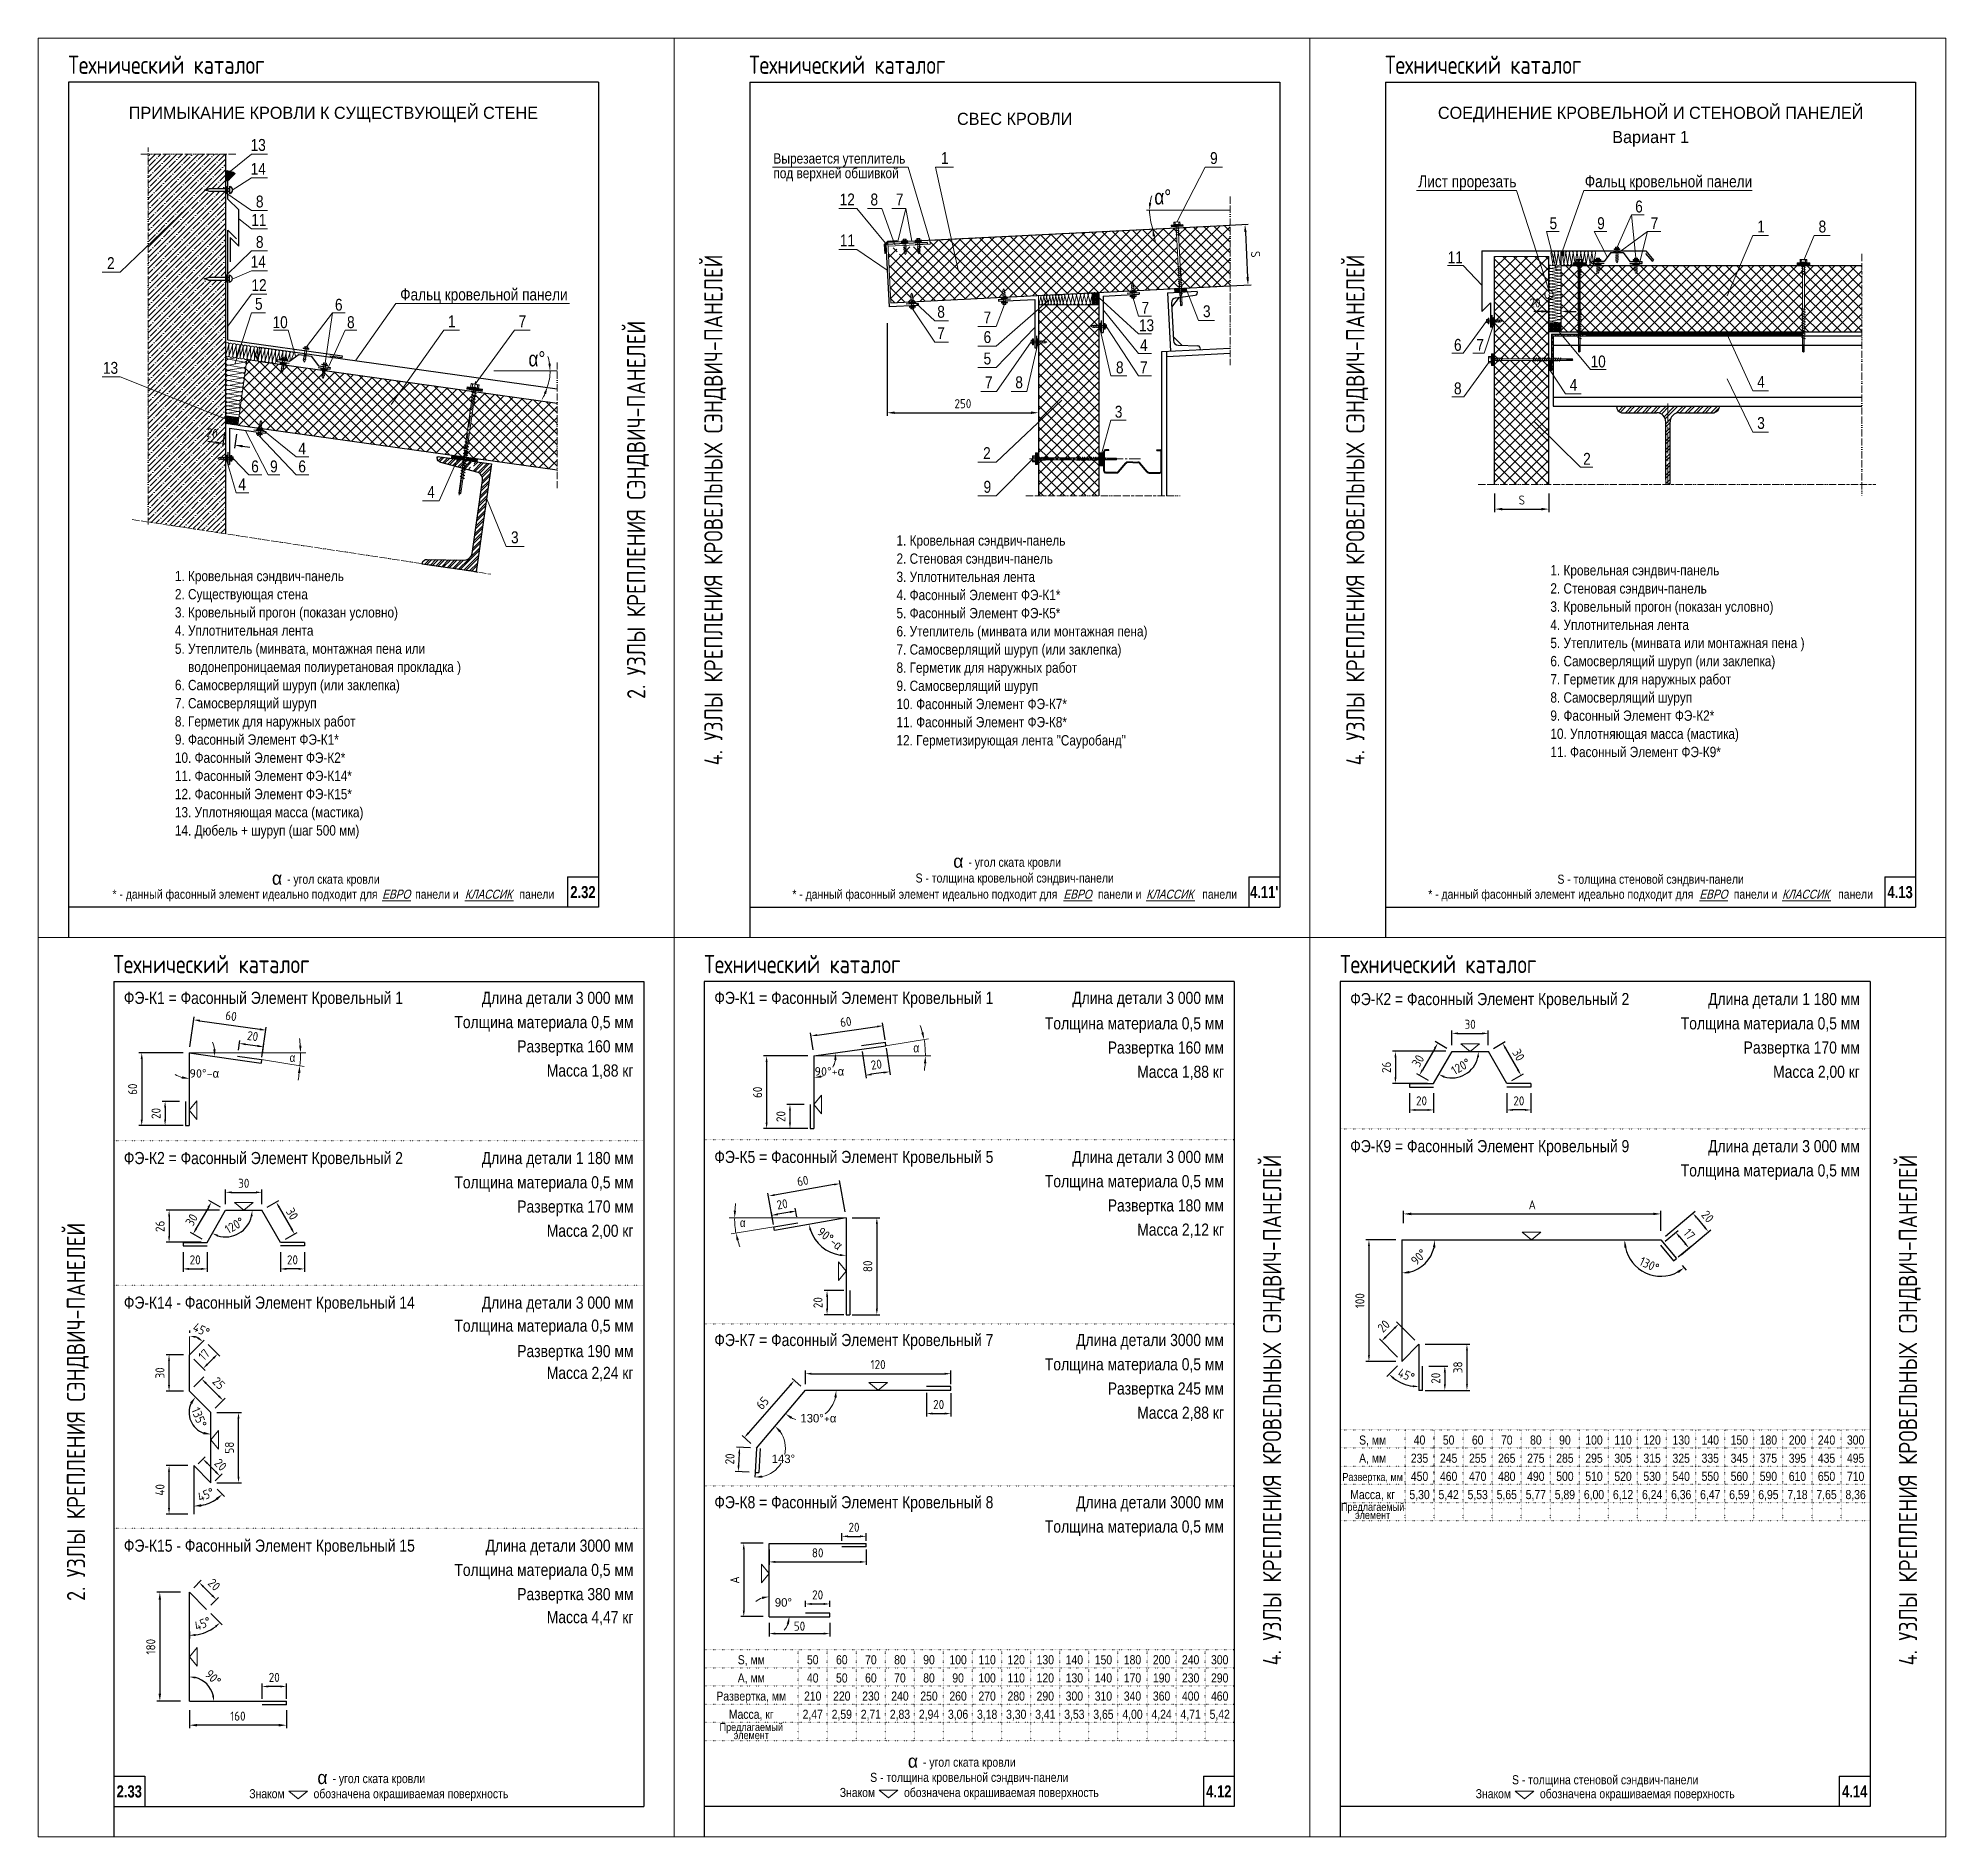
# Model space of a CAD drawing. Header units: millimetres. Extents: x -112594 to 313336, y -1917 to 255843.
# Drawn here: x -11907 to -8757, y 232153 to 235123 of the extents above; entities that cross this region are included whole.
import ezdxf
from ezdxf.enums import TextEntityAlignment as Align
from ezdxf.lldxf.tags import DXFTag

# ---------------------------------------------------------------- set-up
doc = ezdxf.new("R2010")
doc.units = ezdxf.units.MM
doc.header["$MEASUREMENT"] = 0
for name, pattern in [('ACAD_ISO13W100', [36, 12, -3, 12, -3, 0, -3, 0, -3]), ('CENTER', [50.8, 31.75, -6.35, 6.35, -6.35]), ('CENTER2', [28.575, 19.05, -3.175, 3.175, -3.175]), ('DOT2', [0.125, 0, -0.125])]:
    doc.linetypes.add(name, pattern=pattern)
for name, color, linetype, lineweight in [('Logo', 1, 'Continuous', 9), ('new_fill', 8, 'Continuous', 13), ('RAZMER', 7, 'Continuous', 9), ('Нащельники', 1, 'Continuous', 30), ('Саморезы', 7, 'Continuous', 13)]:
    doc.layers.add(name, color=color, linetype=linetype, lineweight=lineweight)
doc.layers.add('Punktir', color=7, linetype='Continuous')
doc.layers.add('Прогон', color=7, linetype='Continuous')
doc.styles.add('LOGO', font='')
doc.styles.add('ROMANS', font='romans.shx', dxfattribs={"width": 0.85})
doc.styles.add('style1', font='ARIALN.TTF')
doc.styles.add('style2', font='CS_Gost2304.shx')
doc.styles.add('курсив', font='arial.ttf', dxfattribs={"width": 0.8, "oblique": 15})
doc.styles.get('LOGO').set_extended_font_data('Haettenschweiler')
tags = doc.linetypes.add('HIDDEN2', pattern=[4.7625, 3.175, -1.5875]).pattern_tags.tags
tags[6:7] = [DXFTag(74, 4), DXFTag(75, 0), DXFTag(340, '0'), DXFTag(46, 1.0), DXFTag(50, 0.0), DXFTag(44, 0.0), DXFTag(45, 0.0)]
tags[4:5] = [DXFTag(74, 4), DXFTag(75, 0), DXFTag(340, '0'), DXFTag(46, 1.0), DXFTag(50, 0.0), DXFTag(44, 0.0), DXFTag(45, 0.0)]
doc.dimstyles.new('2.5', dxfattribs={"dimscale": 5, "dimtxt": 3, "dimasz": 2, "dimexe": 1, "dimexo": 2, "dimgap": 0, "dimtad": 0, "dimdec": 0, "dimlfac": 0.5, "dimzin": 9, "dimdsep": 46, "dimtxsty": 'ROMANS', "dimcen": -3, "dimdle": 1, "dimclrd": 256, "dimclre": 256, "dimclrt": 256, "dimadec": 0, "dimazin": 0, "dimtfac": 1, "dimtdec": 0, "dimtofl": 0, "dimtmove": 2, "dimatfit": 3, "dimfxl": 1, "dimtvp": 1, "dimtolj": 1, "dimtzin": 9, "dimarcsym": 0})
doc.dimstyles.new('5', dxfattribs={"dimscale": 5, "dimtxt": 3, "dimasz": 2.5, "dimexe": 1, "dimexo": 3, "dimgap": 0, "dimtad": 0, "dimdec": 0, "dimzin": 9, "dimdsep": 46, "dimtxsty": 'ROMANS', "dimblk2": 'OBLIQUE', "dimcen": -3, "dimdle": 1.5, "dimclrd": 256, "dimclre": 256, "dimclrt": 256, "dimadec": 0, "dimazin": 0, "dimtfac": 1, "dimtdec": 0, "dimtofl": 0, "dimtmove": 2, "dimatfit": 3, "dimfxl": 1, "dimtvp": 1, "dimtolj": 1, "dimtzin": 9, "dimarcsym": 0})
doc.dimstyles.get("Standard").update_dxf_attribs({"dimtxt": 0.18, "dimasz": 0.18, "dimexe": 0.18, "dimexo": 0.0625, "dimgap": 0.09, "dimtad": 0, "dimtih": 1, "dimtoh": 1, "dimdec": 4, "dimzin": 0, "dimdsep": 46, "dimtxsty": 'Standard', "dimcen": 0.09, "dimadec": 0, "dimazin": 0, "dimtfac": 1, "dimtdec": 4, "dimtofl": 0, "dimtmove": 0, "dimatfit": 3, "dimfxl": 1, "dimtolj": 1, "dimtzin": 0, "dimarcsym": 0})
pattern_1 = [(360, (-19677.104, 227731.8184), (6e-16, 1.25), []), (60, (-19677.104, 227731.8184), (-1.08253175, 0.625), []), (120, (-19677.104, 227731.8184), (-1.08253175, -0.625), [])]
pattern_2 = [(45, (-30760.558, 224086.312), (-8.838835, 8.838835), []), (45, (-30751.72, 224086.312), (-8.838835, 8.838835), [15.625, -3.125, 0, -3.125])]
pattern_3 = [(0, (-17305.2033, 227957.675), (0, 1.25), []), (60, (-17305.2033, 227957.675), (-1.08253175, 0.625), []), (120, (-17305.2033, 227957.675), (-1.08253175, -0.625), [])]
pattern_4 = [(0, (-13839.5081, 231543.0414), (0, 1.25), []), (60, (-13839.5081, 231543.0414), (-1.08253175, 0.625), []), (120, (-13839.5081, 231543.0414), (-1.08253175, -0.625), [])]
pattern_5 = [(45, (-16989.508, 231533.341), (-8.838835, 8.838835), []), (135, (-16989.508, 231533.341), (-8.838835, -8.838835), [])]
pattern_6 = [(8, (-16989.5081, 231533.341), (-0.17396638, 1.23783509), []), (68, (-16989.5081, 231533.341), (-1.15897982, 0.46825824), []), (128, (-16989.5081, 231533.341), (-0.98501344, -0.76957684), [])]

msp = doc.modelspace()

# ---------------------------------------------------------------- texts
for s, p in [('ПРИМЫКАНИЕ КРОВЛИ К СУЩЕСТВУЮЩЕЙ СТЕНЕ', (-11419.13502, 234989.69039)), ('СОЕДИНЕНИЕ КРОВЕЛЬНОЙ И СТЕНОВОЙ ПАНЕЛЕЙ', (-9244.13502, 234989.69039)), ('Вариант 1', (-9244.13502, 234949.69039))]:
    msp.add_text(s, height=20).set_placement(p, align=Align.CENTER)
msp.add_text('СВЕС КРОВЛИ', height=20).set_placement((-10294.13502, 234989.69041), align=Align.MIDDLE_CENTER)
at = {"style": 'style1'}
for s, height, p in [('13', 19.611594, (-11543.29071, 234936.81599)), ('14', 19.611594, (-11543.13697, 234897.3911)), ('11', 19.611594, (-11542.23802, 234813.02008)), ('5', 19.61159, (-9404.75023, 234807.57278)), ('9', 19.61159, (-9326.02588, 234807.57278)), ('7', 19.61159, (-9237.7186, 234807.57278)), ('11', 19.611594, (-9566.75132, 234751.11247)), ('14', 19.611594, (-11543.13697, 234744.14266)), ('12', 19.611594, (-11541.89763, 234705.32533)), ('5', 19.61159, (-11542.26449, 234674.51311)), ('10', 19.611594, (-11507.03191, 234644.12718)), ('8', 19.61159, (-11390.34125, 234644.12718)), ('10', 19.611594, (-9330.72819, 234579.24464)), ('- угол ската кровли', 15, (-10294.13502, 233754.67906)), ('- угол ската кровли', 15, (-11419.13502, 233726.67906)), ('S - толщина кровельной сэндвич-панели', 15, (-10294.13502, 233728.67906)), ('S - толщина стеновой сэндвич-панели', 15, (-9244.13502, 233726.67906)), ('* - данный фасонный элемент идеально подходит для             панели и                     панели', 15, (-11419.13502, 233701.93534)), ('* - данный фасонный элемент идеально подходит для              панели и                     панели', 15, (-10294.13502, 233701.93534)), ('* - данный фасонный элемент идеально подходит для              панели и                     панели', 15, (-9244.13502, 233701.93534)), ('А, мм', 15, (-9703.13502, 232770.65029)), ('S, мм', 15, (-9703.13502, 232800.65029)), ('235', 15, (-9625.63502, 232770.65029)), ('40', 15, (-9625.63502, 232800.65029)), ('245', 15, (-9577.63502, 232770.65029)), ('50', 15, (-9577.63502, 232800.65029)), ('255', 15, (-9529.63502, 232770.65029)), ('60', 15, (-9529.63502, 232800.65029)), ('265', 15, (-9481.63502, 232770.65029)), ('70', 15, (-9481.63502, 232800.65029)), ('275', 15, (-9433.63502, 232770.65029)), ('80', 15, (-9433.63502, 232800.65029)), ('285', 15, (-9385.63502, 232770.65029)), ('90', 15, (-9385.63502, 232800.65029)), ('295', 15, (-9337.63502, 232770.65029)), ('100', 15, (-9337.63502, 232800.65029)), ('305', 15, (-9289.63502, 232770.65029)), ('110', 15, (-9289.63502, 232800.65029)), ('315', 15, (-9241.63502, 232770.65029)), ('120', 15, (-9241.63502, 232800.65029)), ('325', 15, (-9193.63502, 232770.65029)), ('130', 15, (-9193.63502, 232800.65029)), ('335', 15, (-9145.63502, 232770.65029)), ('140', 15, (-9145.63502, 232800.65029)), ('345', 15, (-9097.63502, 232770.65029)), ('150', 15, (-9097.63502, 232800.65029)), ('375', 15, (-9049.63502, 232770.65029)), ('180', 15, (-9049.63502, 232800.65029)), ('395', 15, (-9001.63502, 232770.65029)), ('200', 15, (-9001.63502, 232800.65029)), ('435', 15, (-8953.63502, 232770.65029)), ('240', 15, (-8953.63502, 232800.65029)), ('495', 15, (-8905.63502, 232770.65029)), ('300', 15, (-8905.63502, 232800.65029)), ('Развертка, мм', 13, (-9703.13502, 232740.65029)), ('450', 15, (-9625.63502, 232740.65029)), ('460', 15, (-9577.63502, 232740.65029)), ('470', 15, (-9529.63502, 232740.65029)), ('480', 15, (-9481.63502, 232740.65029)), ('490', 15, (-9433.63502, 232740.65029)), ('500', 15, (-9385.63502, 232740.65029)), ('510', 15, (-9337.63502, 232740.65029)), ('520', 15, (-9289.63502, 232740.65029)), ('530', 15, (-9241.63502, 232740.65029)), ('540', 15, (-9193.63502, 232740.65029)), ('550', 15, (-9145.63502, 232740.65029)), ('560', 15, (-9097.63502, 232740.65029)), ('590', 15, (-9049.63502, 232740.65029)), ('610', 15, (-9001.63502, 232740.65029)), ('650', 15, (-8953.63502, 232740.65029)), ('710', 15, (-8905.63502, 232740.65029)), ('Масса, кг', 15, (-9703.13502, 232710.65029)), ('5,30', 15, (-9625.63502, 232710.65029)), ('5,42', 15, (-9577.63502, 232710.65029)), ('5,53', 15, (-9529.63502, 232710.65029)), ('5,65', 15, (-9481.63502, 232710.65029)), ('5,77', 15, (-9433.63502, 232710.65029)), ('5,89', 15, (-9385.63502, 232710.65029)), ('6,00', 15, (-9337.63502, 232710.65029)), ('6,12', 15, (-9289.63502, 232710.65029)), ('6,24', 15, (-9241.63502, 232710.65029)), ('6,36', 15, (-9193.63502, 232710.65029)), ('6,47', 15, (-9145.63502, 232710.65029)), ('6,59', 15, (-9097.63502, 232710.65029)), ('6,95', 15, (-9049.63502, 232710.65029)), ('7,18', 15, (-9001.63502, 232710.65029)), ('7,65', 15, (-8953.63502, 232710.65029)), ('8,36', 15, (-8905.63502, 232710.65029)), ('Предлагаемый', 13, (-9703.13502, 232691.2107)), ('элемент', 13, (-9703.13502, 232677.7983)), ('S, мм', 15, (-10729.13502, 232437.83352)), ('50', 15, (-10627.63502, 232437.83352)), ('60', 15, (-10579.63502, 232437.83352)), ('70', 15, (-10531.63502, 232437.83352)), ('80', 15, (-10483.63502, 232437.83352)), ('90', 15, (-10435.63502, 232437.83352)), ('100', 15, (-10387.63502, 232437.83352)), ('110', 15, (-10339.63502, 232437.83352)), ('120', 15, (-10291.63502, 232437.83352)), ('130', 15, (-10243.63502, 232437.83352)), ('140', 15, (-10195.63502, 232437.83352)), ('150', 15, (-10147.63502, 232437.83352)), ('180', 15, (-10099.63502, 232437.83352)), ('200', 15, (-10051.63502, 232437.83352)), ('240', 15, (-10003.63502, 232437.83352)), ('300', 15, (-9955.63502, 232437.83352)), ('А, мм', 15, (-10729.13502, 232407.83352)), ('40', 15, (-10627.63502, 232407.83352)), ('50', 15, (-10579.63502, 232407.83352)), ('60', 15, (-10531.63502, 232407.83352)), ('70', 15, (-10483.63502, 232407.83352)), ('80', 15, (-10435.63502, 232407.83352)), ('90', 15, (-10387.63502, 232407.83352)), ('100', 15, (-10339.63502, 232407.83352)), ('110', 15, (-10291.63502, 232407.83352)), ('120', 15, (-10243.63502, 232407.83352)), ('130', 15, (-10195.63502, 232407.83352)), ('140', 15, (-10147.63502, 232407.83352)), ('170', 15, (-10099.63502, 232407.83352)), ('190', 15, (-10051.63502, 232407.83352)), ('230', 15, (-10003.63502, 232407.83352)), ('290', 15, (-9955.63502, 232407.83352)), ('Развертка, мм', 15, (-10729.13502, 232377.83352)), ('210', 15, (-10627.63502, 232377.83352)), ('220', 15, (-10579.63502, 232377.83352)), ('230', 15, (-10531.63502, 232377.83352)), ('240', 15, (-10483.63502, 232377.83352)), ('250', 15, (-10435.63502, 232377.83352)), ('260', 15, (-10387.63502, 232377.83352)), ('270', 15, (-10339.63502, 232377.83352)), ('280', 15, (-10291.63502, 232377.83352)), ('290', 15, (-10243.63502, 232377.83352)), ('300', 15, (-10195.63502, 232377.83352)), ('310', 15, (-10147.63502, 232377.83352)), ('340', 15, (-10099.63502, 232377.83352)), ('360', 15, (-10051.63502, 232377.83352)), ('400', 15, (-10003.63502, 232377.83352)), ('460', 15, (-9955.63502, 232377.83352)), ('Масса, кг', 15, (-10729.13502, 232347.83352)), ('2,47', 15, (-10627.63502, 232347.83352)), ('2,59', 15, (-10579.63502, 232347.83352)), ('2,71', 15, (-10531.63502, 232347.83352)), ('2,83', 15, (-10483.63502, 232347.83352)), ('2,94', 15, (-10435.63502, 232347.83352)), ('3,06', 15, (-10387.63502, 232347.83352)), ('3,18', 15, (-10339.63502, 232347.83352)), ('3,30', 15, (-10291.63502, 232347.83352)), ('3,41', 15, (-10243.63502, 232347.83352)), ('3,53', 15, (-10195.63502, 232347.83352)), ('3,65', 15, (-10147.63502, 232347.83352)), ('4,00', 15, (-10099.63502, 232347.83352)), ('4,24', 15, (-10051.63502, 232347.83352)), ('4,71', 15, (-10003.63502, 232347.83352)), ('5,42', 15, (-9955.63502, 232347.83352)), ('Предлагаемый', 13, (-10729.13502, 232327.67047)), ('элемент', 13, (-10729.13502, 232314.25806)), ('- угол ската кровли', 15, (-11344.13502, 232241.67906)), ('S - толщина кровельной сэндвич-панели', 15, (-10369.13502, 232243.67906)), ('- угол ската кровли', 15, (-10369.13502, 232268.67906)), ('S - толщина стеновой сэндвич-панели', 15, (-9319.13502, 232239.67906)), ('Знаком          обозначена окрашиваемая поверхность', 15, (-11344.13502, 232216.67906)), ('Знаком          обозначена окрашиваемая поверхность', 15, (-10369.13502, 232218.67906)), ('Знаком          обозначена окрашиваемая поверхность', 15, (-9319.13502, 232216.67906))]:
    msp.add_text(s, height=height, dxfattribs=at).set_placement(p, align=Align.CENTER)
for s, height, p in [('Вырезается утеплитель', 17, (-10692.56179, 234915.82957)), ('1', 19.61159, (-10415.78462, 234915.13069)), ('9', 19.61159, (-9971.47506, 234915.13069)), ('под верхней обшивкой ', 17, (-10692.56179, 234891.65812)), ('Лист прорезать', 19.6115944, (-9627.64509, 234876.62721)), ('Фальц кровельной панели', 19.6115944, (-9352.7944, 234876.62721)), ('12', 19.611594, (-10583.1486, 234846.74576)), ('8', 19.61159, (-10532.25065, 234846.74576)), ('7', 19.61159, (-10490.31834, 234846.74576)), ('8', 19.61159, (-11547.06579, 234843.36262)), ('6', 19.61159, (-9269.57656, 234835.09203)), ('1', 19.61159, (-9068.09852, 234802.03779)), ('8', 19.61159, (-8966.73381, 234802.03779)), ('8', 19.61159, (-11547.06579, 234776.68643)), ('11', 19.611594, (-10582.84231, 234779.18985)), ('2', 19.61159, (-11792.8695, 234741.66665)), ('Фальц кровельной панели', 19.6115944, (-11308.76986, 234689.90998)), ('6', 19.61159, (-11416.50567, 234672.9614)), ('8', 19.61159, (-10421.98412, 234661.30064)), ('7', 19.61159, (-10084.77316, 234667.91871)), ('3', 19.61159, (-9983.25619, 234662.15557)), ('1', 19.61159, (-11229.88184, 234645.67888)), ('7', 19.61159, (-11113.18625, 234645.67888)), ('7', 19.61159, (-10421.98412, 234626.00279)), ('7', 19.61159, (-10345.54317, 234651.94499)), ('13', 19.611594, (-10088.97535, 234639.01466)), ('6', 19.61159, (-10345.54317, 234619.59014)), ('4', 19.61159, (-10087.2094, 234606.28131)), ('6', 19.61159, (-9568.81445, 234606.67428)), ('7', 19.61159, (-9531.76772, 234606.67428)), ('13', 19.611594, (-11799.62132, 234568.73149)), ('5', 19.61159, (-10345.54317, 234584.24346)), ('8', 19.61159, (-10126.90813, 234569.43238)), ('7', 19.61159, (-10087.2094, 234569.43238)), ('7', 19.61159, (-10343.19312, 234544.90821)), ('8', 19.61159, (-10293.1199, 234544.90821)), ('8', 19.61159, (-9568.81445, 234534.84669)), ('4', 19.61159, (-9377.60839, 234540.72777)), ('4', 19.61159, (-9068.09852, 234545.72777)), ('3', 19.61159, (-10128.80338, 234496.29938)), ('3', 19.61159, (-9068.09852, 234477.71596)), ('4', 19.61159, (-11476.94149, 234435.53411)), ('6', 19.61159, (-11554.82791, 234406.01716)), ('9', 19.61159, (-11523.58985, 234406.01716)), ('6', 19.61159, (-11476.94149, 234406.01716)), ('2', 19.61159, (-10346.31279, 234427.87424)), ('2', 19.61159, (-9355.47542, 234418.44843)), ('4', 19.61159, (-11576.03313, 234376.50021)), ('9', 19.61159, (-10345.54317, 234372.32668)), ('4', 19.61159, (-11264.05803, 234363.90614)), ('3', 19.61159, (-11125.81916, 234288.91711)), ('1. Кровельная сэндвич-панель', 17, (-10489.30987, 234285.05473)), ('2. Стеновая сэндвич-панель', 17, (-10489.30987, 234255.05473)), ('1. Кровельная сэндвич-панель', 17, (-11680.81983, 234226.32662)), ('3. Уплотнительная лента', 17, (-10489.30987, 234225.05473)), ('1. Кровельная сэндвич-панель', 17, (-9409.61313, 234235.82802)), ('2. Существующая стена', 17, (-11680.81983, 234196.32662)), ('4. Фасонный Элемент ФЭ-К1*', 17, (-10489.30987, 234195.05473)), ('2. Стеновая сэндвич-панель', 17, (-9409.61313, 234205.82802)), ('3. Кровельный прогон (показан условно)', 17, (-11680.81983, 234166.32662)), ('5. Фасонный Элемент ФЭ-К5*', 17, (-10489.30987, 234165.05473)), ('3. Кровельный прогон (показан условно)', 17, (-9409.61313, 234175.82802)), ('4. Уплотнительная лента', 17, (-11680.81983, 234136.32662)), ('6. Утеплитель (минвата или монтажная пена)', 17, (-10489.30987, 234135.05473)), ('4. Уплотнительная лента', 17, (-9409.61313, 234145.82802)), ('5. Утеплитель (минвата, монтажная пена или', 17, (-11680.81983, 234106.32662)), ('7. Самосверлящий шуруп (или заклепка)', 17, (-10489.30987, 234105.05473)), ('5. Утеплитель (минвата или монтажная пена )', 17, (-9409.61313, 234115.82802)), ('    водонепроницаемая полиуретановая прокладка )', 17, (-11680.81983, 234076.32662)), ('8. Герметик для наружных работ', 17, (-10489.30987, 234075.05473)), ('6. Самосверлящий шуруп (или заклепка)', 17, (-9409.61313, 234085.82802)), ('6. Самосверлящий шуруп (или заклепка)', 17, (-11680.81983, 234046.32662)), ('9. Самосверлящий шуруп', 17, (-10489.30987, 234045.05473)), ('7. Герметик для наружных работ', 17, (-9409.61313, 234055.82802)), ('7. Самосверлящий шуруп', 17, (-11680.81983, 234016.32662)), ('10. Фасонный Элемент ФЭ-К7*', 17, (-10489.30987, 234015.05473)), ('8. Самосверлящий шуруп', 17, (-9409.61313, 234025.82802)), ('9. Фасонный Элемент ФЭ-К2*', 17, (-9409.61313, 233995.82802)), ('8. Герметик для наружных работ', 17, (-11680.81983, 233986.32662)), ('11. Фасонный Элемент ФЭ-К8*', 17, (-10489.30987, 233985.05473)), ('10. Уплотняющая масса (мастика)', 17, (-9409.61313, 233965.82802)), ('9. Фасонный Элемент ФЭ-К1*', 17, (-11680.81983, 233956.32662)), ('12. Герметизирующая лента "Сауробанд"', 17, (-10489.30987, 233955.05473)), ('11. Фасонный Элемент ФЭ-К9*', 17, (-9409.61313, 233935.82802)), ('10. Фасонный Элемент ФЭ-К2*', 17, (-11680.81983, 233926.32662)), ('11. Фасонный Элемент ФЭ-К14*', 17, (-11680.81983, 233896.32662)), ('12. Фасонный Элемент ФЭ-К15*', 17, (-11680.81983, 233866.32662)), ('13. Уплотняющая масса (мастика)', 17, (-11680.81983, 233836.32662)), ('14. Дюбель + шуруп (шаг 500 мм)', 17, (-11680.81983, 233806.32662)), ('ФЭ-К1 = Фасонный Элемент Кровельный 1', 20, (-11765.09834, 233528.26756)), ('ФЭ-К1 = Фасонный Элемент Кровельный 1', 20, (-10790.09834, 233528.26756)), ('ФЭ-К2 = Фасонный Элемент Кровельный 2', 20, (-9740.09834, 233526.26756)), ('ФЭ-К9 = Фасонный Элемент Кровельный 9', 20, (-9740.09834, 233283.45514)), ('ФЭ-К2 = Фасонный Элемент Кровельный 2', 20, (-11765.09834, 233263.79017)), ('ФЭ-К5 = Фасонный Элемент Кровельный 5', 20, (-10790.09834, 233265.5989)), ('ФЭ-К14 - Фасонный Элемент Кровельный 14', 20, (-11765.09834, 233025.03693)), ('ФЭ-К7 = Фасонный Элемент Кровельный 7', 20, (-10790.09834, 232963.33383)), ('ФЭ-К8 = Фасонный Элемент Кровельный 8', 20, (-10790.09834, 232695.4394)), ('ФЭ-К15 - Фасонный Элемент Кровельный 15', 20, (-11765.09834, 232623.77279))]:
    msp.add_text(s, height=height, dxfattribs=at).set_placement(p)
at = {"color": 1, "style": 'курсив', "oblique": 15, "width": 0.8}
for s, p in [('ЕВРО', (-11315.31424, 233701.93534)), ('КЛАССИК', (-11163.02631, 233701.93534)), ('ЕВРО', (-10190.31424, 233701.93534)), ('КЛАССИК', (-10038.02631, 233701.93534)), ('ЕВРО', (-9140.31424, 233701.93534)), ('КЛАССИК', (-8988.02631, 233701.93534))]:
    msp.add_text(s, height=15, dxfattribs=at).set_placement(p, align=Align.CENTER)
at = {"style": 'style1'}
for s, p in [('Длина детали 3 000 мм', (-10923.63502, 233528.26756)), ('Длина детали 3 000 мм', (-9948.63502, 233528.26756)), ('Длина детали 1 180 мм', (-8898.63502, 233526.26756)), ('Толщина материала 0,5 мм', (-10923.63502, 233488.24763)), ('Толщина материала 0,5 мм', (-9948.63502, 233486.22771)), ('Толщина материала 0,5 мм', (-8898.63502, 233486.22771)), ('Развертка 160 мм', (-10923.63502, 233448.24763)), ('Развертка 160 мм', (-9948.63502, 233446.24763)), ('Развертка 170 мм', (-8898.63502, 233446.24763)), ('Масса 1,88 кг', (-10923.63502, 233408.24763)), ('Масса 1,88 кг', (-9948.63502, 233406.24763)), ('Масса 2,00 кг', (-8898.63502, 233406.24763)), ('Длина детали 3 000 мм', (-8898.63502, 233283.45514)), ('Длина детали 3 000 мм', (-8898.63502, 233283.45514)), ('Длина детали 1 180 мм', (-10923.63502, 233263.79017)), ('Длина детали 3 000 мм', (-9948.63502, 233265.5989)), ('Длина детали 3 000 мм', (-9948.63502, 233265.5989)), ('Толщина материала 0,5 мм', (-8898.63502, 233243.4153)), ('Толщина материала 0,5 мм', (-8898.63502, 233243.4153)), ('Толщина материала 0,5 мм', (-10923.63502, 233223.75033)), ('Толщина материала 0,5 мм', (-9948.63502, 233225.55905)), ('Толщина материала 0,5 мм', (-9948.63502, 233225.55905)), ('Развертка 170 мм', (-10923.63502, 233183.77025)), ('Развертка 180 мм', (-9948.63502, 233185.57897)), ('Масса 2,00 кг', (-10923.63502, 233143.77025)), ('Масса 2,12 кг', (-9948.63502, 233145.57897)), ('Длина детали 3 000 мм', (-10923.63502, 233025.03693)), ('Толщина материала 0,5 мм', (-10923.63502, 232987.01886)), ('Длина детали 3000 мм', (-9948.63502, 232963.33383)), ('Развертка 190 мм', (-10923.63502, 232945.01701)), ('Толщина материала 0,5 мм', (-9948.63502, 232923.29398)), ('Масса 2,24 кг', (-10923.63502, 232909.03879)), ('Развертка 245 мм', (-9948.63502, 232883.29398)), ('Масса 2,88 кг', (-9948.63502, 232843.29398)), ('Длина детали 3000 мм', (-9948.63502, 232695.4394)), ('Толщина материала 0,5 мм', (-9948.63502, 232655.39955)), ('Длина детали 3000 мм', (-10923.63502, 232623.77279)), ('Толщина материала 0,5 мм', (-10923.63502, 232583.73295)), ('Развертка 380 мм', (-10923.63502, 232543.75287)), ('Масса 4,47 кг', (-10923.63502, 232505.75287))]:
    msp.add_text(s, height=20, dxfattribs=at).set_placement(p, align=Align.RIGHT)
at = {"char_height": 13, "attachment_point": 5, "style": 'style1'}
for insert in [(-10387.16734, 233763.78423), (-11512.16734, 233735.78423), (-10462.16734, 232277.78423), (-11437.16734, 232250.78423)]:
    msp.add_mtext('\\A1;{\\fGreekS|b0|i0|c204|p0;\\H1.667x;a}', dxfattribs=dict(at, insert=insert))
at = {"layer": 'new_fill', "style": 'style2'}
for p in [(-11856.63277, 235063.99283), (-10732.42828, 235063.98685), (-9682.42828, 235063.98685), (-11782.42828, 233578.98685), (-10806.63277, 233578.99284), (-9756.63277, 233578.99284)]:
    msp.add_text('Технический каталог', height=30, dxfattribs=at).set_placement(p)
for s, p in [('4. УЗЛЫ КРЕПЛЕНИЯ КРОВЕЛЬНЫХ СЭНДВИЧ-ПАНЕЛЕЙ', (-10791.63502, 234344.00962)), ('2. УЗЛЫ КРЕПЛЕНИЯ СЭНДВИЧ-ПАНЕЛЕЙ', (-10919.13502, 234344.0096)), ('4. УЗЛЫ КРЕПЛЕНИЯ КРОВЕЛЬНЫХ СЭНДВИЧ-ПАНЕЛЕЙ', (-9869.13502, 232857.82255)), ('4. УЗЛЫ КРЕПЛЕНИЯ КРОВЕЛЬНЫХ СЭНДВИЧ-ПАНЕЛЕЙ', (-8819.13502, 232857.82255)), ('2. УЗЛЫ КРЕПЛЕНИЯ СЭНДВИЧ-ПАНЕЛЕЙ', (-11844.13502, 232854.65447))]:
    msp.add_text(s, height=30, rotation=90, dxfattribs=at).set_placement(p, align=Align.MIDDLE_CENTER)
msp.add_text('4. УЗЛЫ КРЕПЛЕНИЯ КРОВЕЛЬНЫХ СЭНДВИЧ-ПАНЕЛЕЙ', height=30, rotation=90, dxfattribs=at).set_placement((-9716.63502, 234344.00961), align=Align.CENTER)
at = {"layer": 'new_fill', "style": 'LOGO'}
for s, p in [('2.32', (-11007.09113, 233712.93534)), ("4.11'", (-9882.09113, 233712.93534)), ('4.13', (-8832.09113, 233712.93534)), ('2.33', (-11756.17892, 232227.93534)), ('4.12', (-9957.09113, 232227.93534)), ('4.14', (-8907.09113, 232227.93534))]:
    msp.add_text(s, height=20, dxfattribs=at).set_placement(p, align=Align.MIDDLE_CENTER)
at = {"layer": 'RAZMER', "attachment_point": 5, "style": 'ROMANS'}
for s, insert, char_height in [('\\A1;{\\fGreekS|b0|i0|c204|p0;α\\fGreekS|b0|i0|c0|p0;°}', (-10049.63973, 234860.62051), 25), ('\\A1;{\\fGreekS|b0|i0|c204|p0;α\\fGreekS|b0|i0|c0|p0;°}', (-11083.09367, 234593.32497), 25), ('\\A1;{\\fGreekS|b0|i0|c204|p0;α}', (-10456.63535, 233455.5582), 15), ('\\A1;{\\fGreekS|b0|i0|c204|p0;α}', (-11486.71601, 233439.2746), 14), ('\\A1;{\\fGreekS|b0|i0|c204|p0;α}', (-10743.23167, 233166.86615), 14)]:
    msp.add_mtext(s, dxfattribs=dict(at, insert=insert, char_height=char_height))

# ---------------------------------------------------------------- blocks, each defined once
blk = doc.blocks.new('*D365')
at = {"layer": 'RAZMER', "lineweight": -2, "transparency": 16777216}
for p, q in [((-11613.9, 234455.4), (-11626.3, 234457.2)), ((-11599, 234471.6), (-11602.2, 234448.8)), ((-11579.2, 234468.9), (-11582.4, 234446)), ((-11569.4, 234449.2), (-11557, 234447.5))]:
    blk.add_line(p, q, dxfattribs=at)
at = {"layer": 'RAZMER', "transparency": 16777216}
for points in [[(-11613.6, 234457.5), (-11614.2, 234453.4), (-11601.5, 234453.7)], [(-11569.1, 234451.3), (-11569.6, 234447.1), (-11581.7, 234450.9)]]:
    blk.add_solid(points, dxfattribs=at)
at = {"layer": 'RAZMER', "transparency": 16777216, "insert": (-11619.2, 234470.7), "char_height": 15, "attachment_point": 5, "rotation": 352.0324, "style": 'ROMANS'}
blk.add_mtext('\\A1;20', dxfattribs=at)
blk = doc.blocks.new('_Oblique')
at = {"color": 0, "linetype": 'ByBlock', "lineweight": -2}
blk.add_line((-0.5, -0.5), (0.5, 0.5), dxfattribs=at)
blk = doc.blocks.new('дюбель')
at = {"layer": 'Прогон', "ltscale": 150}
for p, q in [((0, 41.7), (-2.1, 34.9)), ((-2.1, 0), (-2.1, 34.9)), ((2.1, 34.9), (0, 41.7)), ((2.1, 34.9), (2.1, 0)), ((6.3, 0), (-6.3, 0))]:
    blk.add_line(p, q, dxfattribs=at)
blk.add_arc((0, 2.7), 6.82, 203.6469, 336.3531, dxfattribs=at)
blk = doc.blocks.new('саморез1')
at = {"layer": 'new_fill'}
blk.add_hatch(color=254, dxfattribs=at).paths.add_polyline_path([(-1.2, -4.8), (0, -4.8), (0, 4.8), (-1.2, 4.8)])
at = {"layer": 'Саморезы', "ltscale": 150}
for p, q in [((-3.9, 2.6), (-1.5, 2.6)), ((-3.9, 2.6), (-3.9, -2.4)), ((-2.9, 1.7), (-1.5, 1.7)), ((-1.9, 2.6), (-1.9, -2.4)), ((0, 4.8), (-1.5, 4.8)), ((-1.5, 4.8), (-1.5, -4.8)), ((-1.2, 4.8), (-1.2, -4.8)), ((0, 4.8), (0, -4.8)), ((19.2, 1.4), (0, 1.4)), ((8.4, 2.4), (10.5, -2.4)), ((11.1, 2.4), (13.2, -2.4)), ((13.8, 2.4), (15.9, -2.4)), ((16.4, 2.4), (18.5, -2.4)), ((19.2, 1.4), (21.8, 0)), ((19.2, -1.4), (21.8, 0)), ((-3.9, -2.4), (-1.5, -2.4)), ((-2.9, -1.4), (-1.5, -1.4)), ((0, -4.8), (-1.5, -4.8)), ((0, -1.4), (19.2, -1.4))]:
    blk.add_line(p, q, dxfattribs=at)
for centre, start, end in [((-2.9, 2.7), 182.373, 269.9653), ((-2.9, 0.7), 90.0347, 177.627), ((-2.9, -0.4), 182.373, 269.9653), ((-2.9, -2.4), 90.0347, 177.627)]:
    blk.add_arc(centre, 1, start, end, dxfattribs=at)
blk = doc.blocks.new('саморез4')
at = {"layer": 'new_fill'}
blk.add_hatch(color=254, dxfattribs=at).paths.add_polyline_path([(-2.4, -9.4), (0, -9.4), (0, 9.8), (-2.4, 9.8)])
at = {"layer": 'Саморезы', "ltscale": 150}
for p, q in [((-7.9, 5), (-3.1, 5)), ((-7.9, -5), (-7.9, 5)), ((-5.9, 3.1), (-3.1, 3.1)), ((-3.8, -5), (-3.8, 5)), ((0, 9.8), (-3.1, 9.8)), ((-3.1, -9.4), (-3.1, 9.8)), ((-2.4, -9.4), (-2.4, 9.8)), ((0, -9.4), (0, 9.8)), ((64.9, 1.5), (0, 1.5)), ((1.3, -2.2), (3.4, 2.7)), ((1.9, -2.2), (4, 2.7)), ((3.7, 2.9), (3.4, 2.7)), ((3.7, 2.9), (4, 2.7)), ((4.9, -2.2), (7, 2.7)), ((5.5, -2.2), (7.6, 2.7)), ((7.3, 2.9), (7, 2.7)), ((7.3, 2.9), (7.6, 2.7)), ((8.6, -2.2), (10.7, 2.7)), ((9.2, -2.2), (11.3, 2.7)), ((11, 2.9), (10.7, 2.7)), ((11, 2.9), (11.3, 2.7)), ((12.2, -2.2), (14.3, 2.7)), ((12.8, -2.2), (14.9, 2.7)), ((14.6, 2.9), (14.3, 2.7)), ((14.6, 2.9), (14.9, 2.7)), ((64.9, -2.2), (67, 2.7)), ((65.6, -2.2), (67.7, 2.7)), ((67.3, 2.9), (67, 2.7)), ((130, 1.3), (67.1, 1.3)), ((67.3, 2.9), (67.7, 2.7)), ((68.6, -2.2), (70.7, 2.7)), ((69.2, -2.2), (71.3, 2.7)), ((71, 2.9), (70.7, 2.7)), ((71, 2.9), (71.3, 2.7)), ((72.2, -2.2), (74.3, 2.7)), ((72.8, -2.2), (74.9, 2.7)), ((74.6, 2.9), (74.3, 2.7)), ((74.6, 2.9), (74.9, 2.7)), ((75.8, -2.2), (77.9, 2.7)), ((76.4, -2.2), (78.5, 2.7)), ((78.2, 2.9), (77.9, 2.7)), ((78.2, 2.9), (78.5, 2.7)), ((79.5, -2.2), (81.5, 2.7)), ((80.1, -2.2), (82.2, 2.7)), ((81.9, 2.9), (81.5, 2.7)), ((81.9, 2.9), (82.2, 2.7)), ((83.1, -2.2), (85.2, 2.7)), ((83.7, -2.2), (85.8, 2.7)), ((85.5, 2.9), (85.2, 2.7)), ((85.5, 2.9), (85.8, 2.7)), ((86.7, -2.2), (88.8, 2.7)), ((87.3, -2.2), (89.4, 2.7)), ((89.1, 2.9), (88.8, 2.7)), ((89.1, 2.9), (89.4, 2.7)), ((90.3, -2.2), (92.4, 2.7)), ((90.9, -2.2), (93, 2.7)), ((92.7, 2.9), (92.4, 2.7)), ((92.7, 2.9), (93, 2.7)), ((94, -2.2), (96.1, 2.7)), ((94.6, -2.2), (96.7, 2.7)), ((96.4, 2.9), (96.1, 2.7)), ((96.4, 2.9), (96.7, 2.7)), ((97.6, -2.2), (99.7, 2.7)), ((98.2, -2.2), (100.3, 2.7)), ((100, 2.9), (99.7, 2.7)), ((100, 2.9), (100.3, 2.7)), ((101.2, -2.2), (103.3, 2.7)), ((101.8, -2.2), (103.9, 2.7)), ((103.6, 2.9), (103.3, 2.7)), ((103.6, 2.9), (103.9, 2.7)), ((104.8, -2.2), (106.9, 2.7)), ((105.5, -2.2), (107.6, 2.7)), ((107.2, 2.9), (106.9, 2.7)), ((107.2, 2.9), (107.6, 2.7)), ((108.5, -2.2), (110.6, 2.7)), ((109.1, -2.2), (111.2, 2.7)), ((110.9, 2.9), (110.6, 2.7)), ((110.9, 2.9), (111.2, 2.7)), ((130, 1.3), (131.2, 0)), ((-7.9, -5), (-3.1, -5)), ((-5.9, -3.1), (-3.1, -3.1)), ((0, -9.4), (-3.1, -9.4)), ((64.9, -1.5), (0, -1.5)), ((64.9, -1.5), (0, -1.5)), ((1.6, -2.4), (1.3, -2.2)), ((1.6, -2.4), (1.9, -2.2)), ((5.2, -2.4), (4.9, -2.2)), ((5.2, -2.4), (5.5, -2.2)), ((8.9, -2.4), (8.6, -2.2)), ((8.9, -2.4), (9.2, -2.2)), ((12.5, -2.4), (12.2, -2.2)), ((12.5, -2.4), (12.8, -2.2)), ((65.3, -2.4), (64.9, -2.2)), ((65.3, -2.4), (65.6, -2.2)), ((130, -1.3), (67.1, -1.3)), ((68.9, -2.4), (68.6, -2.2)), ((68.9, -2.4), (69.2, -2.2)), ((72.5, -2.4), (72.2, -2.2)), ((72.5, -2.4), (72.8, -2.2)), ((76.1, -2.4), (75.8, -2.2)), ((76.1, -2.4), (76.4, -2.2)), ((79.8, -2.4), (79.5, -2.2)), ((79.8, -2.4), (80.1, -2.2)), ((83.4, -2.4), (83.1, -2.2)), ((83.4, -2.4), (83.7, -2.2)), ((87, -2.4), (86.7, -2.2)), ((87, -2.4), (87.3, -2.2)), ((90.6, -2.4), (90.3, -2.2)), ((90.6, -2.4), (90.9, -2.2)), ((94.3, -2.4), (94, -2.2)), ((94.3, -2.4), (94.6, -2.2)), ((97.9, -2.4), (97.6, -2.2)), ((97.9, -2.4), (98.2, -2.2)), ((101.5, -2.4), (101.2, -2.2)), ((101.5, -2.4), (101.8, -2.2)), ((105.1, -2.4), (104.8, -2.2)), ((105.1, -2.4), (105.5, -2.2)), ((108.8, -2.4), (108.5, -2.2)), ((108.8, -2.4), (109.1, -2.2)), ((130, -1.3), (131.2, 0))]:
    blk.add_line(p, q, dxfattribs=at)
at = {"layer": 'Саморезы'}
for p, q in [((67.1, 1.3), (64.9, 1.5)), ((67.1, -1.3), (64.9, -1.5))]:
    blk.add_line(p, q, dxfattribs=at)
at = {"layer": 'Саморезы', "ltscale": 150}
for centre, radius, start, end in [((-5.9, 5.1), 2, 182.373, 269.9653), ((-5.9, 1.1), 2, 90.0347, 177.627), ((80.3, 1057.7), 1058.9, 271.592, 272.7554), ((-5.9, -1.1), 2, 182.373, 269.9653), ((-5.9, -5.1), 2, 90.0347, 177.627)]:
    blk.add_arc(centre, radius, start, end, dxfattribs=at)
blk = doc.blocks.new('1volna')
at = {"layer": 'new_fill'}
for p, q in [((2.7, -16.2), (-2.7, 16.2)), ((8.1, 16.2), (2.7, -16.2)), ((13.7, -16.2), (8.3, 16.2)), ((19.1, 16.2), (13.7, -16.2)), ((24.7, -16.2), (19.3, 16.2)), ((30, 16.2), (24.7, -16.2)), ((35.9, -16.2), (30.5, 16.2)), ((41.3, 16.2), (35.9, -16.2))]:
    blk.add_line(p, q, dxfattribs=at)
for centre, start, end in [((2.7, 16.2), 0, 180), ((13.7, 16.2), 0, 180), ((24.7, 16.2), 0, 180), ((35.9, 16.2), 0, 180), ((-2.9, -16.2), 180, 270), ((-2.7, -16.2), 270, 0), ((8.1, -16.2), 180, 270), ((8.3, -16.2), 270, 0), ((19.1, -16.2), 180, 270), ((19.3, -16.2), 270, 0), ((30, -16.2), 180, 270), ((30.5, -16.2), 270, 0)]:
    blk.add_arc(centre, 5.4, start, end, dxfattribs=at)
blk = doc.blocks.new('*D368')
at = {"layer": 'RAZMER', "lineweight": -2, "transparency": 16777216}
for p, q in [((-10504.8, 234652.2), (-10504.8, 234499.4)), ((-10492.3, 234504.4), (-10267.1, 234504.4)), ((-10254.6, 234507.9), (-10254.6, 234499.4))]:
    blk.add_line(p, q, dxfattribs=at)
at = {"layer": 'RAZMER', "transparency": 16777216}
for points in [[(-10492.3, 234506.5), (-10492.3, 234502.4), (-10504.8, 234504.4)], [(-10267.1, 234506.5), (-10267.1, 234502.4), (-10254.6, 234504.4)]]:
    blk.add_solid(points, dxfattribs=at)
at = {"layer": 'RAZMER', "transparency": 16777216, "insert": (-10379.7, 234519.4), "char_height": 15, "attachment_point": 5, "style": 'ROMANS'}
blk.add_mtext('\\A1;250', dxfattribs=at)
blk = doc.blocks.new('*D369')
at = {"layer": 'RAZMER', "lineweight": -2, "transparency": 16777216}
for p, q in [((-9992, 234811.4), (-9908.9, 234815.6)), ((-9913.2, 234802.8), (-9909.5, 234727.9)), ((-9987, 234711.5), (-9903.9, 234715.7))]:
    blk.add_line(p, q, dxfattribs=at)
at = {"layer": 'RAZMER', "transparency": 16777216}
for points in [[(-9911.2, 234802.9), (-9915.3, 234802.7), (-9913.9, 234815.3)], [(-9907.4, 234728), (-9911.6, 234727.8), (-9908.9, 234715.4)]]:
    blk.add_solid(points, dxfattribs=at)
at = {"layer": 'RAZMER', "transparency": 16777216, "insert": (-9896.4, 234766.1), "char_height": 15, "attachment_point": 5, "rotation": 272.8624, "style": 'ROMANS'}
blk.add_mtext('\\A1;S', dxfattribs=at)
blk = doc.blocks.new('Z-профиль')
at = {"layer": 'Прогон'}
for p, q in [((0, -16.4), (0, 16.4)), ((1, -16.1), (1, 16.1)), ((8.2, 19.2), (2.7, 19.2)), ((8.2, 18.2), (3.1, 18.2)), ((8.2, 18.2), (8.2, 19.2)), ((87.6, 19.2), (93, 19.2)), ((87.6, 18.2), (87.6, 19.2)), ((87.6, 18.2), (92.7, 18.2)), ((94.8, -16.1), (94.8, 16.1)), ((95.8, -16.4), (95.8, 16.4)), ((21.2, -19.2), (2.7, -19.2)), ((21, -18.2), (3.1, -18.2)), ((23.6, -17), (36.4, -2.4)), ((24.3, -17.8), (37.1, -3.2)), ((47.9, -1.1), (39.5, -1.1)), ((47.9, -2.1), (39.6, -2.1)), ((47.9, -1.1), (56.3, -1.1)), ((47.9, -2.1), (56.1, -2.1)), ((71.5, -17.8), (58.7, -3.2)), ((72.2, -17), (59.4, -2.4)), ((74.6, -19.2), (93, -19.2)), ((74.7, -18.2), (92.7, -18.2))]:
    blk.add_line(p, q, dxfattribs=at)
for centre, radius, start, end in [((2.7, 16.4), 2.74, 90, 180), ((3.1, 16.1), 2.05, 90, 180), ((92.7, 16.1), 2.05, 0, 90), ((93, 16.4), 2.74, 0, 90), ((2.7, -16.4), 2.74, 180, 270), ((3.1, -16.1), 2.05, 180, 270), ((21, -14.7), 3.42, 270, 318.6522), ((21.2, -15), 4.1, 270, 318.6522), ((39.5, -5.2), 4.1, 90, 138.6522), ((39.6, -5.5), 3.42, 90, 138.6522), ((56.1, -5.5), 3.42, 41.3478, 90), ((56.3, -5.2), 4.1, 41.3478, 90), ((74.6, -15), 4.1, 221.3478, 270), ((74.7, -14.7), 3.42, 221.3478, 270), ((92.7, -16.1), 2.05, 270, 0), ((93, -16.4), 2.74, 270, 0)]:
    blk.add_arc(centre, radius, start, end, dxfattribs=at)
blk = doc.blocks.new('40х80швеллер')
at = {"layer": 'Прогон'}
for p, q in [((0.1, 80.6), (0, 0)), ((0.1, 80.6), (41.2, 80.5)), ((4.9, 66.2), (4.8, 14.4)), ((4.9, 60.5), (16.4, 73.4)), ((11.2, 73), (38, 75.1)), ((4.8, 20.1), (16.3, 7.2)), ((11.1, 7.6), (37.9, 5.4))]:
    blk.add_line(p, q, dxfattribs=at)
for centre, radius, start, end in [((37.5, 79), 3.97, 277.6053, 22.1728), ((11.7, 66.2), 6.84, 94.5185, 179.9185), ((11.6, 14.4), 6.84, 179.9185, 265.3185), ((37.4, 1.5), 3.97, 337.6641, 82.2316)]:
    blk.add_arc(centre, radius, start, end, dxfattribs=at)
blk = doc.blocks.new('*D370')
at = {"layer": 'RAZMER', "lineweight": -2, "transparency": 16777216}
for p, q in [((-9412, 234668.1), (-9412, 234676.7)), ((-9391.9, 234668.1), (-9391.9, 234676.7)), ((-9424.5, 234671.7), (-9437, 234671.7)), ((-9379.4, 234671.7), (-9366.9, 234671.7))]:
    blk.add_line(p, q, dxfattribs=at)
at = {"layer": 'RAZMER', "transparency": 16777216}
for points in [[(-9424.5, 234673.8), (-9424.5, 234669.6), (-9412, 234671.7)], [(-9379.4, 234673.8), (-9379.4, 234669.6), (-9391.9, 234671.7)]]:
    blk.add_solid(points, dxfattribs=at)
at = {"layer": 'RAZMER', "transparency": 16777216, "insert": (-9435.1, 234685.7), "char_height": 15, "attachment_point": 5, "style": 'ROMANS'}
blk.add_mtext('\\A1;20', dxfattribs=at)
blk = doc.blocks.new('*D371')
at = {"layer": 'RAZMER', "lineweight": -2, "transparency": 16777216}
for p, q in [((-9501.7, 234371.1), (-9501.7, 234340.3)), ((-9412, 234371.1), (-9412, 234340.3)), ((-9489.2, 234345.3), (-9424.5, 234345.3))]:
    blk.add_line(p, q, dxfattribs=at)
at = {"layer": 'RAZMER', "transparency": 16777216}
for points in [[(-9489.2, 234347.4), (-9489.2, 234343.2), (-9501.7, 234345.3)], [(-9424.5, 234347.4), (-9424.5, 234343.2), (-9412, 234345.3)]]:
    blk.add_solid(points, dxfattribs=at)
at = {"layer": 'RAZMER', "transparency": 16777216, "insert": (-9456.8, 234360.3), "char_height": 15, "attachment_point": 5, "style": 'ROMANS'}
blk.add_mtext('\\A1;S', dxfattribs=at)
blk = doc.blocks.new('*D372')
at = {"layer": 'RAZMER', "lineweight": -2, "transparency": 16777216}
for p, q in [((-11659.7, 232765.9), (-11695.5, 232765.9)), ((-11690.5, 232695.9), (-11690.5, 232755.9)), ((-11659.7, 232685.9), (-11695.5, 232685.9))]:
    blk.add_line(p, q, dxfattribs=at)
at = {"layer": 'RAZMER', "transparency": 16777216}
for points in [[(-11692.2, 232755.9), (-11688.9, 232755.9), (-11690.5, 232765.9)], [(-11692.2, 232695.9), (-11688.9, 232695.9), (-11690.5, 232685.9)]]:
    blk.add_solid(points, dxfattribs=at)
at = {"layer": 'RAZMER', "transparency": 16777216, "insert": (-11705.5, 232725.9), "char_height": 15, "attachment_point": 5, "rotation": 90, "style": 'ROMANS'}
blk.add_mtext('\\A1;40', dxfattribs=at)
blk = doc.blocks.new('*D373')
at = {"layer": 'RAZMER', "lineweight": -2, "transparency": 16777216}
for p, q in [((-11611.4, 232853.6), (-11570.8, 232853.6)), ((-11575.8, 232747.6), (-11575.8, 232843.6)), ((-11611.4, 232737.6), (-11570.8, 232737.6))]:
    blk.add_line(p, q, dxfattribs=at)
at = {"layer": 'RAZMER', "transparency": 16777216}
for points in [[(-11577.5, 232843.6), (-11574.2, 232843.6), (-11575.8, 232853.6)], [(-11577.5, 232747.6), (-11574.2, 232747.6), (-11575.8, 232737.6)]]:
    blk.add_solid(points, dxfattribs=at)
at = {"layer": 'RAZMER', "transparency": 16777216, "insert": (-11590.8, 232795.6), "char_height": 15, "attachment_point": 5, "rotation": 90, "style": 'ROMANS'}
blk.add_mtext('\\A1;58', dxfattribs=at)
blk = doc.blocks.new('*D374')
at = {"layer": 'RAZMER', "lineweight": -2, "transparency": 16777216}
for p, q in [((-11666.8, 232949), (-11695.5, 232949)), ((-11690.5, 232899), (-11690.5, 232939)), ((-11666.8, 232889), (-11695.5, 232889))]:
    blk.add_line(p, q, dxfattribs=at)
at = {"layer": 'RAZMER', "transparency": 16777216}
for points in [[(-11692.2, 232939), (-11688.9, 232939), (-11690.5, 232949)], [(-11692.2, 232899), (-11688.9, 232899), (-11690.5, 232889)]]:
    blk.add_solid(points, dxfattribs=at)
at = {"layer": 'RAZMER', "transparency": 16777216, "insert": (-11705.5, 232919), "char_height": 15, "attachment_point": 5, "rotation": 90, "style": 'ROMANS'}
blk.add_mtext('\\A1;30', dxfattribs=at)
blk = doc.blocks.new('*D375')
at = {"layer": 'RAZMER', "lineweight": -2, "transparency": 16777216}
for p, q in [((-11627.1, 232933.4), (-11617.2, 232943.3)), ((-11625.7, 232965.9), (-11606.6, 232946.8)), ((-11649.7, 232941.9), (-11630.6, 232922.8))]:
    blk.add_line(p, q, dxfattribs=at)
at = {"layer": 'RAZMER', "transparency": 16777216}
for points in [[(-11618.4, 232944.5), (-11616, 232942.1), (-11610.1, 232950.4)], [(-11628.3, 232934.6), (-11625.9, 232932.2), (-11634.2, 232926.3)]]:
    blk.add_solid(points, dxfattribs=at)
at = {"layer": 'RAZMER', "transparency": 16777216, "insert": (-11632.7, 232949), "char_height": 15, "attachment_point": 5, "rotation": 45, "style": 'ROMANS'}
blk.add_mtext('\\A1;17', dxfattribs=at)
blk = doc.blocks.new('*D376')
at = {"layer": 'RAZMER', "lineweight": -2, "transparency": 16777216}
for p, q in [((-11656, 233457.3), (-11648.9, 233506.9)), ((-11639.7, 233500.5), (-11540.7, 233486.4)), ((-11537.2, 233440.3), (-11530.1, 233489.9))]:
    blk.add_line(p, q, dxfattribs=at)
at = {"layer": 'RAZMER', "transparency": 16777216}
for points in [[(-11639.5, 233502.2), (-11639.9, 233498.9), (-11649.6, 233501.9)], [(-11540.5, 233488), (-11541, 233484.7), (-11530.8, 233485)]]:
    blk.add_solid(points, dxfattribs=at)
at = {"layer": 'RAZMER', "transparency": 16777216, "insert": (-11588.1, 233508.3), "char_height": 15, "attachment_point": 5, "rotation": 351.8624, "style": 'ROMANS'}
blk.add_mtext('\\A1;60', dxfattribs=at)
blk = doc.blocks.new('*D377')
at = {"layer": 'RAZMER', "lineweight": -2, "transparency": 16777216}
for p, q in [((-11575.9, 233451.9), (-11573.6, 233468)), ((-11564.5, 233461.7), (-11544.7, 233458.8)), ((-11536.4, 233446.3), (-11534, 233462.4))]:
    blk.add_line(p, q, dxfattribs=at)
at = {"layer": 'RAZMER', "transparency": 16777216}
for points in [[(-11564.2, 233463.3), (-11564.7, 233460), (-11574.4, 233463.1)], [(-11544.4, 233460.5), (-11544.9, 233457.2), (-11534.8, 233457.4)]]:
    blk.add_solid(points, dxfattribs=at)
at = {"layer": 'RAZMER', "transparency": 16777216, "insert": (-11552.4, 233475.1), "char_height": 15, "attachment_point": 5, "rotation": 351.8624, "style": 'ROMANS'}
blk.add_mtext('\\A1;20', dxfattribs=at)
blk = doc.blocks.new('*D378')
at = {"layer": 'RAZMER', "lineweight": -2, "transparency": 16777216}
for p, q in [((-11667.4, 233447.4), (-11740.6, 233447.4)), ((-11735.6, 233437.4), (-11735.6, 233337.4)), ((-11667.4, 233327.4), (-11740.6, 233327.4))]:
    blk.add_line(p, q, dxfattribs=at)
at = {"layer": 'RAZMER', "transparency": 16777216}
for points in [[(-11737.3, 233437.4), (-11733.9, 233437.4), (-11735.6, 233447.4)], [(-11737.3, 233337.4), (-11733.9, 233337.4), (-11735.6, 233327.4)]]:
    blk.add_solid(points, dxfattribs=at)
at = {"layer": 'RAZMER', "transparency": 16777216, "insert": (-11750.6, 233387.4), "char_height": 15, "attachment_point": 5, "rotation": 90, "style": 'ROMANS'}
blk.add_mtext('\\A1;60', dxfattribs=at)
blk = doc.blocks.new('*D379')
at = {"layer": 'RAZMER', "lineweight": -2, "transparency": 16777216}
for p, q in [((-11673.4, 233367.4), (-11702, 233367.4)), ((-11697, 233357.4), (-11697, 233337.4)), ((-11673.4, 233327.4), (-11702, 233327.4))]:
    blk.add_line(p, q, dxfattribs=at)
at = {"layer": 'RAZMER', "transparency": 16777216}
for points in [[(-11698.7, 233357.4), (-11695.4, 233357.4), (-11697, 233367.4)], [(-11698.7, 233337.4), (-11695.4, 233337.4), (-11697, 233327.4)]]:
    blk.add_solid(points, dxfattribs=at)
at = {"layer": 'RAZMER', "transparency": 16777216, "insert": (-11712, 233347.4), "char_height": 15, "attachment_point": 5, "rotation": 90, "style": 'ROMANS'}
blk.add_mtext('\\A1;20', dxfattribs=at)
blk = doc.blocks.new('*D380')
at = {"layer": 'RAZMER', "color": 0, "lineweight": 0, "transparency": 16777216}
for start, end in [(8.1667, 24.471), (237.3914, 253.6957)]:
    blk.add_arc((-11657.4, 233447.4), 42.3, start, end, dxfattribs=at)
at = {"layer": 'RAZMER', "color": 0, "transparency": 16777216}
for points in [[(-11613.5, 233453.4), (-11617.5, 233453.4), (-11615.5, 233441.4)], [(-11669, 233408.8), (-11669.6, 233404.8), (-11657.4, 233405.1)]]:
    blk.add_solid(points, dxfattribs=at)
at = {"layer": 'RAZMER', "color": 0, "transparency": 16777216, "insert": (-11632.3, 233413.4), "char_height": 14, "attachment_point": 5}
blk.add_mtext('\\A1;{\\Fromans.shx|c204;90}°{\\Fromans.shx|c204;-\\fGreekS|b0|i0|c204|p0;α}', dxfattribs=at)
blk = doc.blocks.new('*D381')
at = {"layer": 'RAZMER', "lineweight": -2, "transparency": 16777216}
for p, q in [((-11642.6, 232768.9), (-11631.1, 232780.5)), ((-11613.4, 232755.7), (-11627.6, 232769.9)), ((-11614.4, 232740.6), (-11602.8, 232752.2))]:
    blk.add_line(p, q, dxfattribs=at)
at = {"layer": 'RAZMER', "transparency": 16777216}
for points in [[(-11626.4, 232771), (-11628.7, 232768.7), (-11634.6, 232776.9)], [(-11612.2, 232756.9), (-11614.6, 232754.5), (-11606.4, 232748.6)]]:
    blk.add_solid(points, dxfattribs=at)
at = {"layer": 'RAZMER', "transparency": 16777216, "insert": (-11605.4, 232767.4), "char_height": 15, "attachment_point": 5, "rotation": 315, "style": 'ROMANS'}
blk.add_mtext('\\A1;20', dxfattribs=at)
blk = doc.blocks.new('*D382')
at = {"layer": 'RAZMER', "lineweight": -2, "transparency": 16777216}
blk.add_line((-11610.8, 232727), (-11598.9, 232715), dxfattribs=at)
blk.add_arc((-11649.7, 232765.9), 66.9, 280.7228, 304.2772, dxfattribs=at)
at = {"layer": 'RAZMER', "transparency": 16777216}
for points in [[(-11637.1, 232698.1), (-11637.5, 232702.2), (-11649.7, 232699)], [(-11613.4, 232712.2), (-11610.7, 232709), (-11602.4, 232718.6)]]:
    blk.add_solid(points, dxfattribs=at)
at = {"layer": 'RAZMER', "transparency": 16777216, "insert": (-11629.9, 232717.9), "char_height": 15, "attachment_point": 5, "rotation": 22.5, "style": 'ROMANS'}
blk.add_mtext('\\A1;45°', dxfattribs=at)
blk = doc.blocks.new('*D383')
at = {"layer": 'RAZMER', "lineweight": -2, "transparency": 16777216}
for p, q in [((-11649.7, 232896), (-11633.2, 232912.6)), ((-11608.4, 232880.8), (-11629.6, 232902)), ((-11614.4, 232860.7), (-11597.8, 232877.2))]:
    blk.add_line(p, q, dxfattribs=at)
at = {"layer": 'RAZMER', "transparency": 16777216}
for points in [[(-11628.5, 232903.2), (-11630.8, 232900.8), (-11636.7, 232909.1)], [(-11607.2, 232881.9), (-11609.6, 232879.6), (-11601.3, 232873.7)]]:
    blk.add_solid(points, dxfattribs=at)
at = {"layer": 'RAZMER', "transparency": 16777216, "insert": (-11608.4, 232902), "char_height": 15, "attachment_point": 5, "rotation": 315, "style": 'ROMANS'}
blk.add_mtext('\\A1;25', dxfattribs=at)
blk = doc.blocks.new('*D384')
at = {"layer": 'RAZMER', "lineweight": -2, "transparency": 16777216}
blk.add_arc((-11621.4, 232853.6), 36, 154.9695, 250.0305, dxfattribs=at)
at = {"layer": 'RAZMER', "transparency": 16777216}
for points in [[(-11655.8, 232870.1), (-11652.4, 232867.7), (-11646.9, 232879.1)], [(-11633.4, 232821.8), (-11634.1, 232817.7), (-11621.4, 232817.6)]]:
    blk.add_solid(points, dxfattribs=at)
at = {"layer": 'RAZMER', "transparency": 16777216, "insert": (-11640.9, 232845.6), "char_height": 15, "attachment_point": 5, "rotation": 292.5, "style": 'ROMANS'}
blk.add_mtext('\\A1;135°', dxfattribs=at)
blk = doc.blocks.new('*D385')
at = {"layer": 'RAZMER', "lineweight": -2, "transparency": 16777216}
blk.add_line((-11656.8, 232989), (-11656.8, 232985.1), dxfattribs=at)
blk.add_arc((-11656.8, 232949), 31.1, 63.5131, 71.4869, dxfattribs=at)
at = {"layer": 'RAZMER', "transparency": 16777216}
for points in [[(-11647.2, 232976.8), (-11646.6, 232980.1), (-11656.8, 232980.1)], [(-11641.9, 232978.1), (-11643.9, 232975.4), (-11634.8, 232970.9)]]:
    blk.add_solid(points, dxfattribs=at)
at = {"layer": 'RAZMER', "transparency": 16777216, "insert": (-11637.2, 232990.2), "char_height": 15, "attachment_point": 5, "rotation": 334.6126, "style": 'ROMANS'}
blk.add_mtext('\\A1;45°', dxfattribs=at)
blk = doc.blocks.new('*D394')
at = {"layer": 'RAZMER', "lineweight": -2, "transparency": 16777216}
for p, q in [((-11656.8, 232361.9), (-11656.8, 232332.3)), ((-11496.8, 232361.9), (-11496.8, 232332.3)), ((-11509.3, 232337.3), (-11644.3, 232337.3))]:
    blk.add_line(p, q, dxfattribs=at)
at = {"layer": 'RAZMER', "transparency": 16777216}
for points in [[(-11644.3, 232339.4), (-11644.3, 232335.2), (-11656.8, 232337.3)], [(-11509.3, 232339.4), (-11509.3, 232335.2), (-11496.8, 232337.3)]]:
    blk.add_solid(points, dxfattribs=at)
at = {"layer": 'RAZMER', "transparency": 16777216, "insert": (-11576.8, 232352.3), "char_height": 15, "attachment_point": 5, "style": 'ROMANS'}
blk.add_mtext('\\A1;160', dxfattribs=at)
blk = doc.blocks.new('*D386')
at = {"layer": 'RAZMER', "lineweight": -2, "transparency": 16777216}
for p, q in [((-11536.8, 232380.9), (-11536.8, 232406.3)), ((-11506.8, 232401.3), (-11526.8, 232401.3)), ((-11496.8, 232380.9), (-11496.8, 232406.3))]:
    blk.add_line(p, q, dxfattribs=at)
at = {"layer": 'RAZMER', "transparency": 16777216}
for points in [[(-11526.8, 232402.9), (-11526.8, 232399.6), (-11536.8, 232401.3)], [(-11506.8, 232402.9), (-11506.8, 232399.6), (-11496.8, 232401.3)]]:
    blk.add_solid(points, dxfattribs=at)
at = {"layer": 'RAZMER', "transparency": 16777216, "insert": (-11516.8, 232416.3), "char_height": 15, "attachment_point": 5, "style": 'ROMANS'}
blk.add_mtext('\\A1;20', dxfattribs=at)
blk = doc.blocks.new('*D387')
at = {"layer": 'RAZMER', "lineweight": -2, "transparency": 16777216}
for p, q in [((-11671.8, 232556.9), (-11710.7, 232556.9)), ((-11705.7, 232544.4), (-11705.7, 232389.4)), ((-11671.8, 232376.9), (-11710.7, 232376.9))]:
    blk.add_line(p, q, dxfattribs=at)
at = {"layer": 'RAZMER', "transparency": 16777216}
for points in [[(-11707.8, 232544.4), (-11703.7, 232544.4), (-11705.7, 232556.9)], [(-11707.8, 232389.4), (-11703.7, 232389.4), (-11705.7, 232376.9)]]:
    blk.add_solid(points, dxfattribs=at)
at = {"layer": 'RAZMER', "transparency": 16777216, "insert": (-11720.7, 232466.9), "char_height": 15, "attachment_point": 5, "rotation": 90, "style": 'ROMANS'}
blk.add_mtext('\\A1;180', dxfattribs=at)
blk = doc.blocks.new('*D388')
at = {"layer": 'RAZMER', "lineweight": -2, "transparency": 16777216}
for p, q in [((-11649.7, 232564), (-11637.2, 232576.5)), ((-11619.5, 232551.7), (-11633.7, 232565.9)), ((-11621.4, 232535.7), (-11608.9, 232548.2))]:
    blk.add_line(p, q, dxfattribs=at)
at = {"layer": 'RAZMER', "transparency": 16777216}
for points in [[(-11632.5, 232567), (-11634.8, 232564.7), (-11640.7, 232572.9)], [(-11618.3, 232552.9), (-11620.7, 232550.5), (-11612.4, 232544.7)]]:
    blk.add_solid(points, dxfattribs=at)
at = {"layer": 'RAZMER', "transparency": 16777216, "insert": (-11616, 232569.4), "char_height": 15, "attachment_point": 5, "rotation": 315, "style": 'ROMANS'}
blk.add_mtext('\\A1;20', dxfattribs=at)
blk = doc.blocks.new('*D389')
at = {"layer": 'RAZMER', "lineweight": -2, "transparency": 16777216}
for p, q in [((-11621.4, 232521.5), (-11602.8, 232502.9)), ((-11656.8, 232491.9), (-11656.8, 232480.6))]:
    blk.add_line(p, q, dxfattribs=at)
blk.add_arc((-11656.8, 232556.9), 71.3, 278.0444, 306.9556, dxfattribs=at)
at = {"layer": 'RAZMER', "transparency": 16777216}
for points in [[(-11615, 232501.2), (-11612.8, 232498.7), (-11606.4, 232506.5)], [(-11646.7, 232484.6), (-11646.9, 232488), (-11656.8, 232485.6)]]:
    blk.add_solid(points, dxfattribs=at)
at = {"layer": 'RAZMER', "transparency": 16777216, "insert": (-11635.2, 232504.9), "char_height": 15, "attachment_point": 5, "rotation": 22.5, "style": 'ROMANS'}
blk.add_mtext('\\A1;45°', dxfattribs=at)
blk = doc.blocks.new('*D395')
at = {"layer": 'RAZMER', "lineweight": -2, "transparency": 16777216}
blk.add_arc((-11656.8, 232376.9), 40.2, 14.2852, 75.7148, dxfattribs=at)
at = {"layer": 'RAZMER', "transparency": 16777216}
for points in [[(-11647.1, 232414.2), (-11646.7, 232417.5), (-11656.8, 232417.1)], [(-11616.2, 232387), (-11619.5, 232386.6), (-11616.6, 232376.9)]]:
    blk.add_solid(points, dxfattribs=at)
at = {"layer": 'RAZMER', "transparency": 16777216, "insert": (-11617.7, 232415.9), "char_height": 15, "attachment_point": 5, "rotation": 315, "style": 'ROMANS'}
blk.add_mtext('\\A1;90°', dxfattribs=at)
blk = doc.blocks.new('*D390')
at = {"layer": 'RAZMER', "lineweight": -2, "transparency": 16777216}
for p, q in [((-11667.4, 233118.6), (-11667.4, 233085.7)), ((-11627.4, 233118.6), (-11627.4, 233085.7)), ((-11657.4, 233090.7), (-11637.4, 233090.7))]:
    blk.add_line(p, q, dxfattribs=at)
at = {"layer": 'RAZMER', "transparency": 16777216}
for points in [[(-11657.4, 233092.4), (-11657.4, 233089), (-11667.4, 233090.7)], [(-11637.4, 233092.4), (-11637.4, 233089), (-11627.4, 233090.7)]]:
    blk.add_solid(points, dxfattribs=at)
at = {"layer": 'RAZMER', "transparency": 16777216, "insert": (-11647.4, 233105.7), "char_height": 15, "attachment_point": 5, "style": 'ROMANS'}
blk.add_mtext('\\A1;20', dxfattribs=at)
blk = doc.blocks.new('*D391')
at = {"layer": 'RAZMER', "lineweight": -2, "transparency": 16777216}
for p, q in [((-11605.7, 233192.5), (-11625, 233203.5)), ((-11625.6, 233192.3), (-11646, 233156.8)), ((-11636, 233139.6), (-11655.3, 233150.6))]:
    blk.add_line(p, q, dxfattribs=at)
at = {"layer": 'RAZMER', "transparency": 16777216}
for points in [[(-11627, 233193.1), (-11624.1, 233191.5), (-11620.6, 233201)], [(-11647.4, 233157.6), (-11644.5, 233155.9), (-11650.9, 233148.1)]]:
    blk.add_solid(points, dxfattribs=at)
at = {"layer": 'RAZMER', "transparency": 16777216, "insert": (-11653.2, 233171.7), "char_height": 15, "attachment_point": 5, "rotation": 60.1883, "style": 'ROMANS'}
blk.add_mtext('\\A1;30', dxfattribs=at)
blk = doc.blocks.new('*D396')
at = {"layer": 'RAZMER', "lineweight": -2, "transparency": 16777216}
for p, q in [((-11597.1, 233197.5), (-11597.1, 233222.1)), ((-11587.1, 233217.1), (-11547.1, 233217.1)), ((-11537.1, 233197.5), (-11537.1, 233222.1))]:
    blk.add_line(p, q, dxfattribs=at)
at = {"layer": 'RAZMER', "transparency": 16777216}
for points in [[(-11587.1, 233218.8), (-11587.1, 233215.5), (-11597.1, 233217.1)], [(-11547.1, 233218.8), (-11547.1, 233215.5), (-11537.1, 233217.1)]]:
    blk.add_solid(points, dxfattribs=at)
at = {"layer": 'RAZMER', "transparency": 16777216, "insert": (-11567.1, 233232.1), "char_height": 15, "attachment_point": 5, "style": 'ROMANS'}
blk.add_mtext('\\A1;30', dxfattribs=at)
blk = doc.blocks.new('*D392')
at = {"layer": 'RAZMER', "lineweight": -2, "transparency": 16777216}
for p, q in [((-11607.1, 233187.5), (-11695.4, 233187.5)), ((-11690.4, 233177.5), (-11690.4, 233144.6)), ((-11637.4, 233134.6), (-11695.4, 233134.6))]:
    blk.add_line(p, q, dxfattribs=at)
at = {"layer": 'RAZMER', "transparency": 16777216}
for points in [[(-11692.1, 233177.5), (-11688.8, 233177.5), (-11690.4, 233187.5)], [(-11692.1, 233144.6), (-11688.8, 233144.6), (-11690.4, 233134.6)]]:
    blk.add_solid(points, dxfattribs=at)
at = {"layer": 'RAZMER', "transparency": 16777216, "insert": (-11705.4, 233161), "char_height": 15, "attachment_point": 5, "rotation": 90, "style": 'ROMANS'}
blk.add_mtext('\\A1;26', dxfattribs=at)
blk = doc.blocks.new('*D393')
at = {"layer": 'RAZMER', "lineweight": -2, "transparency": 16777216}
blk.add_arc((-11597.1, 233187.5), 43.9, 253.2534, 346.9349, dxfattribs=at)
at = {"layer": 'RAZMER', "transparency": 16777216}
for points in [[(-11555.9, 233177.7), (-11552.6, 233177.4), (-11553.1, 233187.5)], [(-11610.4, 233143.9), (-11609.1, 233146.9), (-11618.9, 233149.4)]]:
    blk.add_solid(points, dxfattribs=at)
at = {"layer": 'RAZMER', "transparency": 16777216, "insert": (-11582.5, 233162.4), "char_height": 15, "attachment_point": 5, "rotation": 30.0942, "style": 'ROMANS'}
blk.add_mtext('\\A1;120°', dxfattribs=at)
blk = doc.blocks.new('*D397')
at = {"layer": 'RAZMER', "lineweight": -2, "transparency": 16777216}
for p, q in [((-11528.4, 233192.5), (-11509.1, 233203.5)), ((-11508.5, 233192.3), (-11488.1, 233156.8)), ((-11498.1, 233139.6), (-11478.8, 233150.6))]:
    blk.add_line(p, q, dxfattribs=at)
at = {"layer": 'RAZMER', "transparency": 16777216}
for points in [[(-11507.1, 233193.1), (-11510, 233191.5), (-11513.5, 233201)], [(-11486.7, 233157.6), (-11489.6, 233155.9), (-11483.2, 233148.1)]]:
    blk.add_solid(points, dxfattribs=at)
at = {"layer": 'RAZMER', "transparency": 16777216, "insert": (-11487.3, 233181.6), "char_height": 15, "attachment_point": 5, "rotation": 299.8117, "style": 'ROMANS'}
blk.add_mtext('\\A1;30', dxfattribs=at)
blk = doc.blocks.new('*D398')
at = {"layer": 'RAZMER', "lineweight": -2, "transparency": 16777216}
for p, q in [((-11506.7, 233118.6), (-11506.7, 233085.7)), ((-11466.7, 233118.6), (-11466.7, 233085.7)), ((-11476.7, 233090.7), (-11496.7, 233090.7))]:
    blk.add_line(p, q, dxfattribs=at)
at = {"layer": 'RAZMER', "transparency": 16777216}
for points in [[(-11496.7, 233092.4), (-11496.7, 233089), (-11506.7, 233090.7)], [(-11476.7, 233092.4), (-11476.7, 233089), (-11466.7, 233090.7)]]:
    blk.add_solid(points, dxfattribs=at)
at = {"layer": 'RAZMER', "transparency": 16777216, "insert": (-11486.7, 233105.7), "char_height": 15, "attachment_point": 5, "style": 'ROMANS'}
blk.add_mtext('\\A1;20', dxfattribs=at)
blk = doc.blocks.new('*D399')
at = {"layer": 'RAZMER', "lineweight": -2, "transparency": 16777216}
for p, q in [((-10627, 233452.2), (-10631.1, 233480.3)), ((-10620.4, 233476.7), (-10521.5, 233490.9)), ((-10508.3, 233469.2), (-10512.3, 233497.3))]:
    blk.add_line(p, q, dxfattribs=at)
at = {"layer": 'RAZMER', "transparency": 16777216}
for points in [[(-10620.7, 233478.4), (-10620.2, 233475.1), (-10630.3, 233475.3)], [(-10521.7, 233492.5), (-10521.2, 233489.2), (-10511.6, 233492.3)]]:
    blk.add_solid(points, dxfattribs=at)
at = {"layer": 'RAZMER', "transparency": 16777216, "insert": (-10573.1, 233498.7), "char_height": 15, "attachment_point": 5, "rotation": 8.1376, "style": 'ROMANS'}
blk.add_mtext('\\A1;60', dxfattribs=at)
blk = doc.blocks.new('*D400')
at = {"layer": 'RAZMER', "lineweight": -2, "transparency": 16777216}
for p, q in [((-10635.6, 233442.3), (-10708.8, 233442.3)), ((-10703.8, 233432.3), (-10703.8, 233332.3)), ((-10635.6, 233322.3), (-10708.8, 233322.3))]:
    blk.add_line(p, q, dxfattribs=at)
at = {"layer": 'RAZMER', "transparency": 16777216}
for points in [[(-10705.5, 233432.3), (-10702.1, 233432.3), (-10703.8, 233442.3)], [(-10705.5, 233332.3), (-10702.1, 233332.3), (-10703.8, 233322.3)]]:
    blk.add_solid(points, dxfattribs=at)
at = {"layer": 'RAZMER', "transparency": 16777216, "insert": (-10718.8, 233382.3), "char_height": 15, "attachment_point": 5, "rotation": 90, "style": 'ROMANS'}
blk.add_mtext('\\A1;60', dxfattribs=at)
blk = doc.blocks.new('*D401')
at = {"layer": 'RAZMER', "lineweight": -2, "transparency": 16777216}
for p, q in [((-10641.6, 233362.3), (-10670.2, 233362.3)), ((-10665.2, 233352.3), (-10665.2, 233332.3)), ((-10641.6, 233322.3), (-10670.2, 233322.3))]:
    blk.add_line(p, q, dxfattribs=at)
at = {"layer": 'RAZMER', "transparency": 16777216}
for points in [[(-10666.9, 233352.3), (-10663.6, 233352.3), (-10665.2, 233362.3)], [(-10666.9, 233332.3), (-10663.6, 233332.3), (-10665.2, 233322.3)]]:
    blk.add_solid(points, dxfattribs=at)
at = {"layer": 'RAZMER', "transparency": 16777216, "insert": (-10680.2, 233342.3), "char_height": 15, "attachment_point": 5, "rotation": 90, "style": 'ROMANS'}
blk.add_mtext('\\A1;20', dxfattribs=at)
blk = doc.blocks.new('*D402')
at = {"layer": 'RAZMER', "color": 0, "lineweight": 0, "transparency": 16777216}
for start, end in [(329.3704, 348.9571), (289.1804, 294.8936)]:
    blk.add_arc((-10625.6, 233442.3), 36, start, end, dxfattribs=at)
at = {"layer": 'RAZMER', "color": 0, "transparency": 16777216}
for points in [[(-10592.3, 233435.5), (-10588.3, 233435.4), (-10590, 233447.4)], [(-10613.5, 233406.3), (-10614.1, 233410.3), (-10625.6, 233406.3)]]:
    blk.add_solid(points, dxfattribs=at)
at = {"layer": 'RAZMER', "color": 0, "transparency": 16777216, "insert": (-10600.2, 233416.8), "char_height": 14, "attachment_point": 5}
blk.add_mtext('\\A1;{\\Fromans.shx|c204;90}°{\\Fromans.shx|c204;+\\fGreekS|b0|i0|c204|p0;α}', dxfattribs=at)
blk = doc.blocks.new('*D403')
at = {"layer": 'RAZMER', "lineweight": -2, "transparency": 16777216}
for p, q in [((-10545.9, 233449.7), (-10539.6, 233405.6)), ((-10506.3, 233455.4), (-10500, 233411.3)), ((-10510.6, 233414.8), (-10530.4, 233412))]:
    blk.add_line(p, q, dxfattribs=at)
at = {"layer": 'RAZMER', "transparency": 16777216}
for points in [[(-10510.8, 233416.5), (-10510.3, 233413.2), (-10500.7, 233416.2)], [(-10530.6, 233413.6), (-10530.1, 233410.3), (-10540.3, 233410.6)]]:
    blk.add_solid(points, dxfattribs=at)
at = {"layer": 'RAZMER', "transparency": 16777216, "insert": (-10522.6, 233428.2), "char_height": 15, "attachment_point": 5, "rotation": 8.1376, "style": 'ROMANS'}
blk.add_mtext('\\A1;20', dxfattribs=at)
blk = doc.blocks.new('*D404')
at = {"layer": 'RAZMER', "lineweight": -2, "transparency": 16777216}
for p, q in [((-10562.5, 233175), (-10516.8, 233175)), ((-10521.8, 233165), (-10521.8, 233025)), ((-10562.5, 233015), (-10516.8, 233015))]:
    blk.add_line(p, q, dxfattribs=at)
at = {"layer": 'RAZMER', "transparency": 16777216}
for points in [[(-10523.4, 233165), (-10520.1, 233165), (-10521.8, 233175)], [(-10523.4, 233025), (-10520.1, 233025), (-10521.8, 233015)]]:
    blk.add_solid(points, dxfattribs=at)
at = {"layer": 'RAZMER', "transparency": 16777216, "insert": (-10536.8, 233095), "char_height": 15, "attachment_point": 5, "rotation": 90, "style": 'ROMANS'}
blk.add_mtext('\\A1;80', dxfattribs=at)
blk = doc.blocks.new('*D405')
at = {"layer": 'RAZMER', "lineweight": -2, "transparency": 16777216}
for p, q in [((-10576.5, 233055), (-10609, 233055)), ((-10604, 233045), (-10604, 233025)), ((-10576.5, 233015), (-10609, 233015))]:
    blk.add_line(p, q, dxfattribs=at)
at = {"layer": 'RAZMER', "transparency": 16777216}
for points in [[(-10605.6, 233045), (-10602.3, 233045), (-10604, 233055)], [(-10605.6, 233025), (-10602.3, 233025), (-10604, 233015)]]:
    blk.add_solid(points, dxfattribs=at)
at = {"layer": 'RAZMER', "transparency": 16777216, "insert": (-10619, 233035), "char_height": 15, "attachment_point": 5, "rotation": 90, "style": 'ROMANS'}
blk.add_mtext('\\A1;20', dxfattribs=at)
blk = doc.blocks.new('*D406')
at = {"layer": 'RAZMER', "lineweight": -2, "transparency": 16777216}
for p, q in [((-10592.4, 233230), (-10690.9, 233212.6)), ((-10574.3, 233184.8), (-10583.4, 233236.6)), ((-10692.5, 233164), (-10701.6, 233215.8))]:
    blk.add_line(p, q, dxfattribs=at)
at = {"layer": 'RAZMER', "transparency": 16777216}
for points in [[(-10592.7, 233231.6), (-10592.1, 233228.3), (-10582.5, 233231.7)], [(-10691.2, 233214.2), (-10690.6, 233211), (-10700.7, 233210.9)]]:
    blk.add_solid(points, dxfattribs=at)
at = {"layer": 'RAZMER', "transparency": 16777216, "insert": (-10644.2, 233236.1), "char_height": 15, "attachment_point": 5, "rotation": 10, "style": 'ROMANS'}
blk.add_mtext('\\A1;60', dxfattribs=at)
blk = doc.blocks.new('*D407')
at = {"layer": 'RAZMER', "lineweight": -2, "transparency": 16777216}
for p, q in [((-10693.5, 233169.9), (-10696, 233184.2)), ((-10665.6, 233184.5), (-10685.3, 233181)), ((-10654.1, 233176.9), (-10656.6, 233191.1))]:
    blk.add_line(p, q, dxfattribs=at)
at = {"layer": 'RAZMER', "transparency": 16777216}
for points in [[(-10685.6, 233182.6), (-10685, 233179.4), (-10695.1, 233179.3)], [(-10665.9, 233186.1), (-10665.3, 233182.8), (-10655.7, 233186.2)]]:
    blk.add_solid(points, dxfattribs=at)
at = {"layer": 'RAZMER', "transparency": 16777216, "insert": (-10678.1, 233197.5), "char_height": 15, "attachment_point": 5, "rotation": 10, "style": 'ROMANS'}
blk.add_mtext('\\A1;20', dxfattribs=at)
blk = doc.blocks.new('*D408')
at = {"layer": 'RAZMER', "lineweight": -2, "transparency": 16777216}
blk.add_arc((-10572.5, 233175), 62.2, 199.226, 260.774, dxfattribs=at)
at = {"layer": 'RAZMER', "transparency": 16777216}
for points in [[(-10632.9, 233154.1), (-10629.6, 233154.9), (-10633.8, 233164.2)], [(-10582.4, 233115.3), (-10582.6, 233112), (-10572.5, 233112.8)]]:
    blk.add_solid(points, dxfattribs=at)
at = {"layer": 'RAZMER', "transparency": 16777216, "insert": (-10599.3, 233140.8), "char_height": 15, "attachment_point": 5, "rotation": 321.9081, "style": 'ROMANS'}
blk.add_mtext('\\A1;{\\Fromans.shx|c204;90°-\\fGreekS|b0|i0|c204|p0;α}', dxfattribs=at)
blk = doc.blocks.new('*D409')
at = {"layer": 'RAZMER', "lineweight": -2, "transparency": 16777216}
for p, q in [((-10699.5, 232506.5), (-10699.5, 232483.6)), ((-10599.5, 232506.5), (-10599.5, 232483.6)), ((-10689.5, 232488.6), (-10609.5, 232488.6))]:
    blk.add_line(p, q, dxfattribs=at)
at = {"layer": 'RAZMER', "transparency": 16777216}
for points in [[(-10689.5, 232490.2), (-10689.5, 232486.9), (-10699.5, 232488.6)], [(-10609.5, 232490.2), (-10609.5, 232486.9), (-10599.5, 232488.6)]]:
    blk.add_solid(points, dxfattribs=at)
at = {"layer": 'RAZMER', "transparency": 16777216, "insert": (-10649.5, 232500.8), "char_height": 15, "attachment_point": 5, "style": 'ROMANS'}
blk.add_mtext('\\A1;{\\Fromans.shx|c204;50}', dxfattribs=at)
blk = doc.blocks.new('*D410')
at = {"layer": 'RAZMER', "lineweight": -2, "transparency": 16777216}
for p, q in [((-10709.5, 232637.6), (-10746.5, 232637.6)), ((-10741.5, 232627.6), (-10741.5, 232526.5)), ((-10709.5, 232516.5), (-10746.5, 232516.5))]:
    blk.add_line(p, q, dxfattribs=at)
at = {"layer": 'RAZMER', "transparency": 16777216}
for points in [[(-10743.2, 232627.6), (-10739.8, 232627.6), (-10741.5, 232637.6)], [(-10743.2, 232526.5), (-10739.8, 232526.5), (-10741.5, 232516.5)]]:
    blk.add_solid(points, dxfattribs=at)
at = {"layer": 'RAZMER', "transparency": 16777216, "insert": (-10756.5, 232577), "char_height": 15, "attachment_point": 5, "rotation": 90, "style": 'ROMANS'}
blk.add_mtext('\\A1;{\\Fromans.shx|c204;А}', dxfattribs=at)
blk = doc.blocks.new('*D411')
at = {"layer": 'RAZMER', "lineweight": -2, "transparency": 16777216}
for p, q in [((-10730.5, 232795.1), (-10753.5, 232796.3)), ((-10749, 232786.1), (-10750.1, 232766.1)), ((-10732.6, 232755.2), (-10755.6, 232756.4))]:
    blk.add_line(p, q, dxfattribs=at)
at = {"layer": 'RAZMER', "transparency": 16777216}
for points in [[(-10750.7, 232786.2), (-10747.4, 232786), (-10748.5, 232796.1)], [(-10751.7, 232766.2), (-10748.4, 232766), (-10750.6, 232756.1)]]:
    blk.add_solid(points, dxfattribs=at)
at = {"layer": 'RAZMER', "transparency": 16777216, "insert": (-10764.5, 232776.9), "char_height": 15, "attachment_point": 5, "rotation": 87, "style": 'ROMANS'}
blk.add_mtext('\\A1;20', dxfattribs=at)
blk = doc.blocks.new('*D412')
at = {"layer": 'RAZMER', "lineweight": -2, "transparency": 16777216}
for p, q in [((-10664.7, 232898.9), (-10734, 232819.6)), ((-10647.2, 232896.9), (-10661.8, 232909.7)), ((-10729.7, 232802.6), (-10744.4, 232815.4))]:
    blk.add_line(p, q, dxfattribs=at)
at = {"layer": 'RAZMER', "transparency": 16777216}
for points in [[(-10665.9, 232900), (-10663.4, 232897.8), (-10658.1, 232906.4)], [(-10735.3, 232820.7), (-10732.8, 232818.5), (-10740.6, 232812.1)]]:
    blk.add_solid(points, dxfattribs=at)
at = {"layer": 'RAZMER', "transparency": 16777216, "insert": (-10710.6, 232869.1), "char_height": 15, "attachment_point": 5, "rotation": 48.8047, "style": 'ROMANS'}
blk.add_mtext('\\A1;{\\Fromans.shx|c204;65}', dxfattribs=at)
blk = doc.blocks.new('*D413')
at = {"layer": 'RAZMER', "lineweight": -2, "transparency": 16777216}
for p, q in [((-10439.7, 232886.3), (-10439.7, 232846.8)), ((-10399.7, 232885.8), (-10399.7, 232846.8)), ((-10429.7, 232851.8), (-10409.7, 232851.8))]:
    blk.add_line(p, q, dxfattribs=at)
at = {"layer": 'RAZMER', "transparency": 16777216}
for points in [[(-10429.7, 232853.5), (-10429.7, 232850.2), (-10439.7, 232851.8)], [(-10409.7, 232853.5), (-10409.7, 232850.2), (-10399.7, 232851.8)]]:
    blk.add_solid(points, dxfattribs=at)
at = {"layer": 'RAZMER', "transparency": 16777216, "insert": (-10419.7, 232866.8), "char_height": 15, "attachment_point": 5, "style": 'ROMANS'}
blk.add_mtext('\\A1;20', dxfattribs=at)
blk = doc.blocks.new('*D414')
at = {"layer": 'RAZMER', "color": 0, "lineweight": -2, "transparency": 16777216}
blk.add_line((-10722.7, 232754.6), (-10723.1, 232746.7), dxfattribs=at)
at = {"layer": 'RAZMER', "color": 0, "lineweight": 0, "transparency": 16777216}
for start, end in [(347.3012, 35.3891), (281.4155, 328.9124)]:
    blk.add_arc((-10720.6, 232794.6), 47.8, start, end, dxfattribs=at)
at = {"layer": 'RAZMER', "color": 0, "transparency": 16777216}
for points in [[(-10683, 232820.9), (-10680.1, 232823.6), (-10689.7, 232831.1)], [(-10710.9, 232745.7), (-10711.2, 232749.7), (-10723.1, 232746.8)]]:
    blk.add_solid(points, dxfattribs=at)
at = {"layer": 'RAZMER', "color": 0, "transparency": 16777216, "insert": (-10676.1, 232777), "char_height": 14, "attachment_point": 5}
blk.add_mtext('\\A1;143°', dxfattribs=at)
blk = doc.blocks.new('*D415')
at = {"layer": 'RAZMER', "lineweight": -2, "transparency": 16777216}
for p, q in [((-10639.7, 232900.3), (-10639.7, 232922.7)), ((-10629.7, 232917.7), (-10409.7, 232917.7)), ((-10399.7, 232900.3), (-10399.7, 232922.7))]:
    blk.add_line(p, q, dxfattribs=at)
at = {"layer": 'RAZMER', "transparency": 16777216}
for points in [[(-10629.7, 232919.3), (-10629.7, 232916), (-10639.7, 232917.7)], [(-10409.7, 232919.3), (-10409.7, 232916), (-10399.7, 232917.7)]]:
    blk.add_solid(points, dxfattribs=at)
at = {"layer": 'RAZMER', "transparency": 16777216, "insert": (-10519.7, 232932.7), "char_height": 15, "attachment_point": 5, "style": 'ROMANS'}
blk.add_mtext('\\A1;120', dxfattribs=at)
blk = doc.blocks.new('*D416')
at = {"layer": 'RAZMER', "lineweight": -2, "transparency": 16777216}
for p, q in [((-10639.5, 232532.5), (-10639.5, 232542.5)), ((-10629.5, 232537.5), (-10609.5, 232537.5)), ((-10599.5, 232532.5), (-10599.5, 232542.5))]:
    blk.add_line(p, q, dxfattribs=at)
at = {"layer": 'RAZMER', "transparency": 16777216}
for points in [[(-10629.5, 232539.1), (-10629.5, 232535.8), (-10639.5, 232537.5)], [(-10609.5, 232539.1), (-10609.5, 232535.8), (-10599.5, 232537.5)]]:
    blk.add_solid(points, dxfattribs=at)
at = {"layer": 'RAZMER', "transparency": 16777216, "insert": (-10619.5, 232552.5), "char_height": 15, "attachment_point": 5, "style": 'ROMANS'}
blk.add_mtext('\\A1;20', dxfattribs=at)
blk = doc.blocks.new('*D417')
at = {"layer": 'RAZMER', "color": 0, "lineweight": 0, "transparency": 16777216}
for start, end in [(309.9629, 346.47), (243.3347, 252.1351)]:
    blk.add_arc((-10639.7, 232890.3), 50.9, start, end, dxfattribs=at)
at = {"layer": 'RAZMER', "color": 0, "transparency": 16777216}
for points in [[(-10592.2, 232878.6), (-10588.2, 232878.1), (-10588.8, 232890.3)], [(-10663.7, 232843.1), (-10661.5, 232846.4), (-10672.6, 232851.4)]]:
    blk.add_solid(points, dxfattribs=at)
at = {"layer": 'RAZMER', "color": 0, "transparency": 16777216, "insert": (-10618.3, 232844.1), "char_height": 14, "attachment_point": 5}
blk.add_mtext('\\A1;130°{\\Fromans.shx|c204;+\\fGreekS|b0|i0|c204|p0;α}', dxfattribs=at)
blk = doc.blocks.new('*D418')
at = {"layer": 'RAZMER', "color": 0, "lineweight": 0, "transparency": 16777216}
for start, end in [(110.8336, 131.6671), (318.3329, 339.1664)]:
    blk.add_arc((-10699.5, 232516.5), 33.2, start, end, dxfattribs=at)
at = {"layer": 'RAZMER', "color": 0, "transparency": 16777216}
for points in [[(-10711.7, 232549.5), (-10711, 232545.5), (-10699.5, 232549.7)], [(-10670.5, 232505), (-10666.6, 232504.3), (-10666.4, 232516.5)]]:
    blk.add_solid(points, dxfattribs=at)
at = {"layer": 'RAZMER', "color": 0, "transparency": 16777216, "insert": (-10676.1, 232539.9), "char_height": 14, "attachment_point": 5}
blk.add_mtext('\\A1;90°', dxfattribs=at)
blk = doc.blocks.new('*D419')
at = {"layer": 'RAZMER', "lineweight": -2, "transparency": 16777216}
for p, q in [((-10699.5, 232627.6), (-10699.5, 232601.9)), ((-10539.5, 232627.6), (-10539.5, 232601.9)), ((-10689.5, 232606.9), (-10549.5, 232606.9))]:
    blk.add_line(p, q, dxfattribs=at)
at = {"layer": 'RAZMER', "transparency": 16777216}
for points in [[(-10689.5, 232608.6), (-10689.5, 232605.2), (-10699.5, 232606.9)], [(-10549.5, 232608.6), (-10549.5, 232605.2), (-10539.5, 232606.9)]]:
    blk.add_solid(points, dxfattribs=at)
at = {"layer": 'RAZMER', "transparency": 16777216, "insert": (-10619.5, 232621.9), "char_height": 15, "attachment_point": 5, "style": 'ROMANS'}
blk.add_mtext('\\A1;80', dxfattribs=at)
blk = doc.blocks.new('*D420')
at = {"layer": 'RAZMER', "lineweight": -2, "transparency": 16777216}
for p, q in [((-10579.5, 232641.6), (-10579.5, 232654.1)), ((-10569.5, 232649.1), (-10549.5, 232649.1)), ((-10539.5, 232641.6), (-10539.5, 232654.1))]:
    blk.add_line(p, q, dxfattribs=at)
at = {"layer": 'RAZMER', "transparency": 16777216}
for points in [[(-10569.5, 232650.8), (-10569.5, 232647.5), (-10579.5, 232649.1)], [(-10549.5, 232650.8), (-10549.5, 232647.5), (-10539.5, 232649.1)]]:
    blk.add_solid(points, dxfattribs=at)
at = {"layer": 'RAZMER', "transparency": 16777216, "insert": (-10559.5, 232664.1), "char_height": 15, "attachment_point": 5, "style": 'ROMANS'}
blk.add_mtext('\\A1;20', dxfattribs=at)
blk = doc.blocks.new('*D421')
at = {"layer": 'RAZMER', "lineweight": -2, "transparency": 16777216}
for p, q in [((-9664.9, 233138.5), (-9714.2, 233138.5)), ((-9709.2, 233128.5), (-9709.2, 232947.9)), ((-9664.9, 232937.9), (-9714.2, 232937.9))]:
    blk.add_line(p, q, dxfattribs=at)
at = {"layer": 'RAZMER', "transparency": 16777216}
for points in [[(-9710.9, 233128.5), (-9707.6, 233128.5), (-9709.2, 233138.5)], [(-9710.9, 232947.9), (-9707.6, 232947.9), (-9709.2, 232937.9)]]:
    blk.add_solid(points, dxfattribs=at)
at = {"layer": 'RAZMER', "transparency": 16777216, "insert": (-9724.2, 233038.2), "char_height": 15, "attachment_point": 5, "rotation": 90, "style": 'ROMANS'}
blk.add_mtext('\\A1;100', dxfattribs=at)
blk = doc.blocks.new('*D422')
at = {"layer": 'RAZMER', "lineweight": -2, "transparency": 16777216}
for p, q in [((-9661.9, 232945), (-9691.9, 232975)), ((-9667.2, 232992.7), (-9681.3, 232978.5)), ((-9633.6, 232973.3), (-9663.7, 233003.3))]:
    blk.add_line(p, q, dxfattribs=at)
at = {"layer": 'RAZMER', "transparency": 16777216}
for points in [[(-9682.5, 232979.7), (-9680.2, 232977.3), (-9688.4, 232971.4)], [(-9668.4, 232993.8), (-9666, 232991.5), (-9660.1, 232999.7)]]:
    blk.add_solid(points, dxfattribs=at)
at = {"layer": 'RAZMER', "transparency": 16777216, "insert": (-9684.9, 232996.2), "char_height": 15, "attachment_point": 5, "rotation": 45, "style": 'ROMANS'}
blk.add_mtext('\\A1;20', dxfattribs=at)
blk = doc.blocks.new('*D423')
at = {"layer": 'RAZMER', "lineweight": -2, "transparency": 16777216}
for p, q in [((-9610.6, 232930.2), (-9578.9, 232930.2)), ((-9583.9, 232920.2), (-9583.9, 232900.2)), ((-9610.6, 232890.2), (-9578.9, 232890.2))]:
    blk.add_line(p, q, dxfattribs=at)
at = {"layer": 'RAZMER', "transparency": 16777216}
for points in [[(-9585.6, 232920.2), (-9582.2, 232920.2), (-9583.9, 232930.2)], [(-9585.6, 232900.2), (-9582.2, 232900.2), (-9583.9, 232890.2)]]:
    blk.add_solid(points, dxfattribs=at)
at = {"layer": 'RAZMER', "transparency": 16777216, "insert": (-9598.9, 232910.2), "char_height": 15, "attachment_point": 5, "rotation": 90, "style": 'ROMANS'}
blk.add_mtext('\\A1;20', dxfattribs=at)
blk = doc.blocks.new('*D424')
at = {"layer": 'RAZMER', "lineweight": -2, "transparency": 16777216}
for p, q in [((-9616.6, 232966.2), (-9542.4, 232966.2)), ((-9547.4, 232956.2), (-9547.4, 232900.2)), ((-9616.6, 232890.2), (-9542.4, 232890.2))]:
    blk.add_line(p, q, dxfattribs=at)
at = {"layer": 'RAZMER', "transparency": 16777216}
for points in [[(-9549, 232956.2), (-9545.7, 232956.2), (-9547.4, 232966.2)], [(-9549, 232900.2), (-9545.7, 232900.2), (-9547.4, 232890.2)]]:
    blk.add_solid(points, dxfattribs=at)
at = {"layer": 'RAZMER', "transparency": 16777216, "insert": (-9562.4, 232928.2), "char_height": 15, "attachment_point": 5, "rotation": 90, "style": 'ROMANS'}
blk.add_mtext('\\A1;38', dxfattribs=at)
blk = doc.blocks.new('*D425')
at = {"layer": 'RAZMER', "lineweight": -2, "transparency": 16777216}
for p, q in [((-9220.3, 233136.4), (-9198.9, 233154.4)), ((-9196.3, 233143.5), (-9187.3, 233132.8)), ((-9198.4, 233110.4), (-9177, 233128.3))]:
    blk.add_line(p, q, dxfattribs=at)
at = {"layer": 'RAZMER', "transparency": 16777216}
for points in [[(-9195, 233144.6), (-9197.6, 233142.4), (-9202.7, 233151.2)], [(-9186, 233133.9), (-9188.6, 233131.7), (-9180.9, 233125.1)]]:
    blk.add_solid(points, dxfattribs=at)
at = {"layer": 'RAZMER', "transparency": 16777216, "insert": (-9180.3, 233147.8), "char_height": 15, "attachment_point": 5, "rotation": 310, "style": 'ROMANS'}
blk.add_mtext('\\A1;17', dxfattribs=at)
blk = doc.blocks.new('*D426')
at = {"layer": 'RAZMER', "lineweight": -2, "transparency": 16777216}
for p, q in [((-9219.5, 233144.9), (-9170.6, 233186)), ((-9168, 233175.1), (-9155.1, 233159.8)), ((-9193.8, 233114.2), (-9144.8, 233155.3))]:
    blk.add_line(p, q, dxfattribs=at)
at = {"layer": 'RAZMER', "transparency": 16777216}
for points in [[(-9166.7, 233176.2), (-9169.2, 233174), (-9174.4, 233182.8)], [(-9153.8, 233160.9), (-9156.4, 233158.7), (-9148.7, 233152.1)]]:
    blk.add_solid(points, dxfattribs=at)
at = {"layer": 'RAZMER', "transparency": 16777216, "insert": (-9150, 233177.1), "char_height": 15, "attachment_point": 5, "rotation": 310, "style": 'ROMANS'}
blk.add_mtext('\\A1;20', dxfattribs=at)
blk = doc.blocks.new('*D427')
at = {"layer": 'RAZMER', "lineweight": -2, "transparency": 16777216}
for p, q in [((-9661.9, 232930.8), (-9679.6, 232913.2)), ((-9626.6, 232903.8), (-9626.6, 232891.3))]:
    blk.add_line(p, q, dxfattribs=at)
blk.add_arc((-9626.6, 232966.2), 69.9, 233.2016, 261.7984, dxfattribs=at)
at = {"layer": 'RAZMER', "transparency": 16777216}
for points in [[(-9669.6, 232908.9), (-9667.4, 232911.5), (-9676, 232916.7)], [(-9636.4, 232898.6), (-9636.7, 232895.3), (-9626.6, 232896.3)]]:
    blk.add_solid(points, dxfattribs=at)
at = {"layer": 'RAZMER', "transparency": 16777216, "insert": (-9647.6, 232915.4), "char_height": 15, "attachment_point": 5, "rotation": 337.5, "style": 'ROMANS'}
blk.add_mtext('\\A1;45°', dxfattribs=at)
blk = doc.blocks.new('*D433')
at = {"layer": 'RAZMER', "lineweight": -2, "transparency": 16777216}
for p, q in [((-9652, 233166.2), (-9652, 233186.5)), ((-9639.5, 233181.5), (-9239.7, 233181.5)), ((-9227.2, 233153.5), (-9227.2, 233186.5))]:
    blk.add_line(p, q, dxfattribs=at)
at = {"layer": 'RAZMER', "transparency": 16777216}
for points in [[(-9639.5, 233183.6), (-9639.5, 233179.4), (-9652, 233181.5)], [(-9239.7, 233183.6), (-9239.7, 233179.4), (-9227.2, 233181.5)]]:
    blk.add_solid(points, dxfattribs=at)
at = {"layer": 'RAZMER', "transparency": 16777216, "insert": (-9439.6, 233196.5), "char_height": 15, "attachment_point": 5, "style": 'ROMANS'}
blk.add_mtext('\\A1;{\\Fromans.shx|c204;А}', dxfattribs=at)
blk = doc.blocks.new('*D431')
at = {"layer": 'RAZMER', "lineweight": -2, "transparency": 16777216}
blk.add_arc((-9654.9, 233138.5), 54.6, 283.1532, 346.8468, dxfattribs=at)
at = {"layer": 'RAZMER', "transparency": 16777216}
for points in [[(-9603.8, 233126.3), (-9599.7, 233125.8), (-9600.3, 233138.5)], [(-9642.2, 233083.2), (-9642.7, 233087.4), (-9654.9, 233083.9)]]:
    blk.add_solid(points, dxfattribs=at)
at = {"layer": 'RAZMER', "transparency": 16777216, "insert": (-9626.9, 233110.5), "char_height": 15, "attachment_point": 5, "rotation": 45, "style": 'ROMANS'}
blk.add_mtext('\\A1;90°', dxfattribs=at)
blk = doc.blocks.new('*D432')
at = {"layer": 'RAZMER', "lineweight": -2, "transparency": 16777216}
blk.add_line((-9191.8, 233096.3), (-9185.5, 233088.8), dxfattribs=at)
blk.add_arc((-9227.2, 233138.5), 59.9, 191.9845, 298.0155, dxfattribs=at)
at = {"layer": 'RAZMER', "transparency": 16777216}
for points in [[(-9287.8, 233125.8), (-9283.7, 233126.2), (-9287.1, 233138.5)], [(-9200.2, 233087.3), (-9197.9, 233083.9), (-9188.7, 233092.6)]]:
    blk.add_solid(points, dxfattribs=at)
at = {"layer": 'RAZMER', "transparency": 16777216, "insert": (-9246.2, 233097.8), "char_height": 15, "attachment_point": 5, "rotation": 335, "style": 'ROMANS'}
blk.add_mtext('\\A1;130°', dxfattribs=at)
blk = doc.blocks.new('*D437')
at = {"layer": 'RAZMER', "lineweight": -2, "transparency": 16777216}
for p, q in [((-9642.4, 233381.1), (-9642.4, 233348.2)), ((-9632.4, 233353.2), (-9612.4, 233353.2)), ((-9602.4, 233381.1), (-9602.4, 233348.2))]:
    blk.add_line(p, q, dxfattribs=at)
at = {"layer": 'RAZMER', "transparency": 16777216}
for points in [[(-9632.4, 233354.8), (-9632.4, 233351.5), (-9642.4, 233353.2)], [(-9612.4, 233354.8), (-9612.4, 233351.5), (-9602.4, 233353.2)]]:
    blk.add_solid(points, dxfattribs=at)
at = {"layer": 'RAZMER', "transparency": 16777216, "insert": (-9622.4, 233368.2), "char_height": 15, "attachment_point": 5, "style": 'ROMANS'}
blk.add_mtext('\\A1;20', dxfattribs=at)
blk = doc.blocks.new('*D434')
at = {"layer": 'RAZMER', "lineweight": -2, "transparency": 16777216}
for p, q in [((-9600.6, 233454.8), (-9621, 233419.2)), ((-9580.7, 233454.9), (-9600, 233466)), ((-9611, 233402), (-9630.3, 233413))]:
    blk.add_line(p, q, dxfattribs=at)
at = {"layer": 'RAZMER', "transparency": 16777216}
for points in [[(-9602, 233455.6), (-9599.1, 233454), (-9595.6, 233463.5)], [(-9622.4, 233420.1), (-9619.5, 233418.4), (-9625.9, 233410.6)]]:
    blk.add_solid(points, dxfattribs=at)
at = {"layer": 'RAZMER', "transparency": 16777216, "insert": (-9628.2, 233434.2), "char_height": 15, "attachment_point": 5, "rotation": 60.1883, "style": 'ROMANS'}
blk.add_mtext('\\A1;30', dxfattribs=at)
blk = doc.blocks.new('*D428')
at = {"layer": 'RAZMER', "lineweight": -2, "transparency": 16777216}
for p, q in [((-9572.1, 233460), (-9572.1, 233484.6)), ((-9562.1, 233479.6), (-9522.1, 233479.6)), ((-9512.1, 233460), (-9512.1, 233484.6))]:
    blk.add_line(p, q, dxfattribs=at)
at = {"layer": 'RAZMER', "transparency": 16777216}
for points in [[(-9562.1, 233481.3), (-9562.1, 233477.9), (-9572.1, 233479.6)], [(-9522.1, 233481.3), (-9522.1, 233477.9), (-9512.1, 233479.6)]]:
    blk.add_solid(points, dxfattribs=at)
at = {"layer": 'RAZMER', "transparency": 16777216, "insert": (-9542.1, 233494.6), "char_height": 15, "attachment_point": 5, "style": 'ROMANS'}
blk.add_mtext('\\A1;30', dxfattribs=at)
blk = doc.blocks.new('*D435')
at = {"layer": 'RAZMER', "lineweight": -2, "transparency": 16777216}
for p, q in [((-9582.1, 233450), (-9670.4, 233450)), ((-9665.4, 233440), (-9665.4, 233407.1)), ((-9612.4, 233397.1), (-9670.4, 233397.1))]:
    blk.add_line(p, q, dxfattribs=at)
at = {"layer": 'RAZMER', "transparency": 16777216}
for points in [[(-9667.1, 233440), (-9663.8, 233440), (-9665.4, 233450)], [(-9667.1, 233407.1), (-9663.8, 233407.1), (-9665.4, 233397.1)]]:
    blk.add_solid(points, dxfattribs=at)
at = {"layer": 'RAZMER', "transparency": 16777216, "insert": (-9680.4, 233423.5), "char_height": 15, "attachment_point": 5, "rotation": 90, "style": 'ROMANS'}
blk.add_mtext('\\A1;26', dxfattribs=at)
blk = doc.blocks.new('*D429')
at = {"layer": 'RAZMER', "lineweight": -2, "transparency": 16777216}
blk.add_arc((-9572.1, 233450), 43.9, 253.2534, 346.9349, dxfattribs=at)
at = {"layer": 'RAZMER', "transparency": 16777216}
for points in [[(-9530.9, 233440.2), (-9527.6, 233439.8), (-9528.1, 233450)], [(-9585.4, 233406.3), (-9584.1, 233409.4), (-9593.9, 233411.8)]]:
    blk.add_solid(points, dxfattribs=at)
at = {"layer": 'RAZMER', "transparency": 16777216, "insert": (-9557.5, 233424.9), "char_height": 15, "attachment_point": 5, "rotation": 30.0942, "style": 'ROMANS'}
blk.add_mtext('\\A1;120°', dxfattribs=at)
blk = doc.blocks.new('*D430')
at = {"layer": 'RAZMER', "lineweight": -2, "transparency": 16777216}
for p, q in [((-9503.4, 233454.9), (-9484.1, 233466)), ((-9483.5, 233454.8), (-9463.1, 233419.2)), ((-9473.1, 233402), (-9453.8, 233413))]:
    blk.add_line(p, q, dxfattribs=at)
at = {"layer": 'RAZMER', "transparency": 16777216}
for points in [[(-9482.1, 233455.6), (-9485, 233454), (-9488.5, 233463.5)], [(-9461.7, 233420.1), (-9464.6, 233418.4), (-9458.2, 233410.6)]]:
    blk.add_solid(points, dxfattribs=at)
at = {"layer": 'RAZMER', "transparency": 16777216, "insert": (-9462.3, 233444), "char_height": 15, "attachment_point": 5, "rotation": 299.8117, "style": 'ROMANS'}
blk.add_mtext('\\A1;30', dxfattribs=at)
blk = doc.blocks.new('*D436')
at = {"layer": 'RAZMER', "lineweight": -2, "transparency": 16777216}
for p, q in [((-9481.7, 233381.1), (-9481.7, 233348.2)), ((-9451.7, 233353.2), (-9471.7, 233353.2)), ((-9441.7, 233381.1), (-9441.7, 233348.2))]:
    blk.add_line(p, q, dxfattribs=at)
at = {"layer": 'RAZMER', "transparency": 16777216}
for points in [[(-9471.7, 233354.8), (-9471.7, 233351.5), (-9481.7, 233353.2)], [(-9451.7, 233354.8), (-9451.7, 233351.5), (-9441.7, 233353.2)]]:
    blk.add_solid(points, dxfattribs=at)
at = {"layer": 'RAZMER', "transparency": 16777216, "insert": (-9461.7, 233368.2), "char_height": 15, "attachment_point": 5, "style": 'ROMANS'}
blk.add_mtext('\\A1;20', dxfattribs=at)

# ---------------------------------------------------------------- dimensions: what is measured, and where the dimension line sits
at = {"layer": 'RAZMER'}
dim = msp.add_aligned_dim(p1=(-10006.98809, 234810.6647), p2=(-10001.99432, 234710.78947), distance=93.24077, text='S', dimstyle='5', override={"dimlfac": 1, "dimtxsty": 'ROMANS', "dimsah": 1, "dimtolj": 1}, dxfattribs=at)
dim.commit()
dim.dimension.update_dxf_attribs({"geometry": '*D369', "text_midpoint": (-9896.38548, 234766.13237)})
dim = msp.add_linear_dim(base=(-9391.85235, 234671.72541), p1=(-9411.95368, 234653.05458), p2=(-9391.85235, 234653.05458), dimstyle='5', dxfattribs=at)
dim.commit()
dim.dimension.update_dxf_attribs({"geometry": '*D370', "text_midpoint": (-9435.07791, 234685.66029), "dimtype": 160})
for base, p1, p2, dimstyle, override, picture, middle in [((-10254.59847, 234504.44741), (-10504.84785, 234667.21221), (-10254.59847, 234522.94139), '5', {"dimlfac": 1, "dimtxsty": 'ROMANS', "dimsah": 1, "dimtolj": 1}, '*D368', (-10379.72316, 234519.44741)), ((-9602.36657, 233353.17601), (-9642.36657, 233391.05851), (-9602.36657, 233391.05851), '2.5', {"dimlfac": 0.5, "dimtxsty": 'ROMANS', "dimsah": 1, "dimtolj": 1}, '*D437', (-9622.36657, 233368.17601)), ((-11537.05396, 233217.12077), (-11597.05396, 233187.48489), (-11537.05396, 233187.48489), '2.5', {"dimlfac": 0.5, "dimtxsty": 'ROMANS', "dimsah": 1, "dimtolj": 1}, '*D396', (-11567.05396, 233232.12077))]:
    dim = msp.add_linear_dim(base=base, p1=p1, p2=p2, dimstyle=dimstyle, override=override, dxfattribs=at)
    dim.commit()
    dim.dimension.update_dxf_attribs({"geometry": picture, "text_midpoint": middle})
for base, p1, p2, angle, dimstyle, picture, middle in [((-11601.54224, 234453.70639), (-11577.14675, 234483.71794), (-11596.95368, 234486.4902), 172.03240071, '5', '*D365', (-11619.17422, 234470.74808)), ((-9458.17139, 233410.56355), (-9512.05396, 233449.96227), (-9481.74135, 233397.05851), 299.81169512, '2.5', '*D430', (-9462.28318, 233444.03778)), ((-11650.93653, 233148.08616), (-11597.05396, 233187.48489), (-11627.36657, 233134.58113), 240.18830488, '2.5', '*D391', (-11653.18101, 233171.6902)), ((-11634.63866, 232776.93015), (-11621.42785, 232733.57242), (-11649.71212, 232761.85669), 135, '2.5', '*D381', (-11605.36047, 232767.4112))]:
    dim = msp.add_linear_dim(base=base, p1=p1, p2=p2, angle=angle, dimstyle=dimstyle, dxfattribs=at)
    dim.commit()
    dim.dimension.update_dxf_attribs({"geometry": picture, "text_midpoint": middle, "dimtype": 161})
for base, p1, p2, text, picture, middle in [((-9411.95368, 234345.27326), (-9501.71436, 234386.1035), (-9411.95368, 234386.1035), 'S', '*D371', (-9456.83402, 234360.27326)), ((-9227.19597, 233181.52413), (-9651.961, 233151.23375), (-9227.19597, 233138.45516), '{\\Fromans.shx|c204;А}', '*D433', (-9439.57849, 233196.52413))]:
    dim = msp.add_linear_dim(base=base, p1=p1, p2=p2, text=text, dimstyle='5', override={"dimlfac": 1, "dimtxsty": 'ROMANS', "dimsah": 1, "dimtolj": 1}, dxfattribs=at)
    dim.commit()
    dim.dimension.update_dxf_attribs({"geometry": picture, "text_midpoint": middle})
for p1, p2, distance, dimstyle, picture, middle in [((-11657.40823, 233447.4058), (-11538.61651, 233430.4197), 55.09755, '2.5', '*D376', (-11588.09, 233508.30449)), ((-10625.62792, 233442.3353), (-10506.8362, 233459.3214), 33.32831, '2.5', '*D399', (-10573.07297, 233498.67004)), ((-11577.36445, 233442.02132), (-11537.76721, 233436.35929), 21.26729, '2.5', '*D377', (-11552.43216, 233475.09242)), ((-10507.6855, 233465.26098), (-10547.28274, 233459.59895), 49.54211, '2.5', '*D403', (-10522.59466, 233428.23566)), ((-10572.53945, 233174.99735), (-10690.71638, 233154.15957), -57.57518, '2.5', '*D406', (-10644.23047, 233236.05106)), ((-10652.36596, 233167.01434), (-10691.75827, 233160.06841), -19.48679, '2.5', '*D407', (-10678.05069, 233197.50424)), ((-9227.19597, 233138.45516), (-9201.48446, 233107.81338), 68.93437, '2.5', '*D426', (-9150.04275, 233177.08625)), ((-9227.93551, 233130.00217), (-9206.08073, 233103.95666), 32.93592, '2.5', '*D425', (-9180.28707, 233147.79203)), ((-9626.57708, 232966.18475), (-9654.86135, 232937.90047), -47.44156, '2.5', '*D422', (-9684.87207, 232996.19546)), ((-11656.78319, 232948.9679), (-11632.74156, 232973.00953), -32.00351, '2.5', '*D375', (-11632.73908, 232948.96542)), ((-11621.42785, 232853.61256), (-11656.78319, 232888.9679), -28.40151, '2.5', '*D383', (-11608.41602, 232901.97973)), ((-10720.55998, 232794.59253), (-10722.65342, 232754.64735), -27.98173, '2.5', '*D411', (-10764.52953, 232776.86943)), ((-11628.49892, 232528.60231), (-11656.78319, 232556.88658), -22.69847, '2.5', '*D388', (-11615.98421, 232569.40129)), ((-11656.78319, 232556.88658), (-11656.78319, 232376.88658), -48.95749, '5', '*D387', (-11720.74068, 232466.88658)), ((-11496.78319, 232370.88658), (-11536.78319, 232370.88658), -30.3897, '2.5', '*D386', (-11516.78319, 232416.27628)), ((-11496.78319, 232376.88658), (-11656.78319, 232376.88658), 39.61712, '5', '*D394', (-11576.78319, 232352.26946))]:
    dim = msp.add_aligned_dim(p1=p1, p2=p2, distance=distance, dimstyle=dimstyle, dxfattribs=at)
    dim.commit()
    dim.dimension.update_dxf_attribs({"geometry": picture, "text_midpoint": middle})
for base, p1, p2, picture, middle in [((-9512.05396, 233479.59815), (-9572.05396, 233449.96227), (-9512.05396, 233449.96227), '*D428', (-9542.05396, 233494.59815)), ((-11627.36657, 233090.69863), (-11667.36657, 233128.58113), (-11627.36657, 233128.58113), '*D390', (-11647.36657, 233105.69863)), ((-10399.69796, 232917.65748), (-10639.69796, 232890.2956), (-10399.69796, 232890.2956), '*D415', (-10519.69796, 232932.65748)), ((-10399.69796, 232851.83824), (-10439.69796, 232896.2956), (-10399.69796, 232895.75114), '*D413', (-10419.69796, 232866.83824)), ((-10539.54503, 232649.12367), (-10579.54503, 232631.55397), (-10539.54503, 232631.55397), '*D420', (-10559.54503, 232664.12367)), ((-10539.54503, 232606.90329), (-10699.54503, 232637.55397), (-10539.54503, 232637.55397), '*D419', (-10619.54503, 232621.90329)), ((-10599.54604, 232537.47205), (-10639.54604, 232522.47205), (-10599.54604, 232522.47205), '*D416', (-10619.54604, 232552.47205))]:
    dim = msp.add_linear_dim(base=base, p1=p1, p2=p2, dimstyle='2.5', dxfattribs=at)
    dim.commit()
    dim.dimension.update_dxf_attribs({"geometry": picture, "text_midpoint": middle})
for base, p1, p2, picture, middle in [((-11735.59678, 233327.4058), (-11657.40823, 233447.4058), (-11657.40823, 233327.4058), '*D378', (-11750.59678, 233387.4058)), ((-10703.81647, 233322.3353), (-10625.62792, 233442.3353), (-10625.62792, 233322.3353), '*D400', (-10718.81647, 233382.3353)), ((-11697.02929, 233327.4058), (-11663.40823, 233367.4058), (-11663.40823, 233327.4058), '*D379', (-11712.02929, 233347.4058)), ((-10665.24898, 233322.3353), (-10631.62792, 233362.3353), (-10631.62792, 233322.3353), '*D401', (-10680.24898, 233342.3353)), ((-11690.44626, 233134.58113), (-11597.05396, 233187.48489), (-11627.36657, 233134.58113), '*D392', (-11705.44626, 233161.03301)), ((-10521.77636, 233014.99735), (-10572.53945, 233174.99735), (-10572.53945, 233014.99735), '*D404', (-10536.77636, 233094.99735)), ((-9709.23262, 232937.90047), (-9654.86135, 233138.45516), (-9654.86135, 232937.90047), '*D421', (-9724.23262, 233038.17782)), ((-10603.96354, 233014.99735), (-10566.53945, 233054.99735), (-10566.53945, 233014.99735), '*D405', (-10618.96354, 233034.99735)), ((-11690.5286, 232948.9679), (-11656.78319, 232888.9679), (-11656.78319, 232948.9679), '*D374', (-11705.5286, 232918.9679)), ((-9547.36069, 232890.18475), (-9626.57708, 232966.18475), (-9626.57708, 232890.18475), '*D424', (-9562.36069, 232928.18475)), ((-9583.88634, 232890.18475), (-9620.57708, 232930.18475), (-9620.57708, 232890.18475), '*D423', (-9598.88634, 232910.18475)), ((-11575.84754, 232853.61256), (-11621.42785, 232737.57242), (-11621.42785, 232853.61256), '*D373', (-11590.84754, 232795.59249)), ((-11690.5286, 232765.85669), (-11649.71212, 232685.85669), (-11649.71212, 232765.85669), '*D372', (-11705.5286, 232725.85669))]:
    dim = msp.add_linear_dim(base=base, p1=p1, p2=p2, angle=90, dimstyle='2.5', dxfattribs=at)
    dim.commit()
    dim.dimension.update_dxf_attribs({"geometry": picture, "text_midpoint": middle})
for base, line1, line2, text, picture, middle in [((-11622.92894, 233422.87994), ((-11657.40823, 233447.4058), (-11657.40823, 233327.4058)), ((-11657.40823, 233447.4058), (-11538.61651, 233430.4197)), '{\\Fromans.shx|c204;90}°{\\Fromans.shx|c204;-\\fGreekS|b0|i0|c204|p0;α}', '*D380', (-11632.25204, 233413.38367)), ((-10592.87586, 233427.35756), ((-10625.62792, 233442.3353), (-10625.62792, 233322.3353)), ((-10625.62792, 233442.3353), (-10506.8362, 233459.3214)), '{\\Fromans.shx|c204;90}°{\\Fromans.shx|c204;+\\fGreekS|b0|i0|c204|p0;α}', '*D402', (-10600.20459, 233416.82678))]:
    dim = msp.add_angular_dim_2l(base=base, line1=line1, line2=line2, text=text, dimstyle='Standard', override={"dimscale": 1, "dimtxt": 14, "dimasz": 12, "dimlwd": 0}, dxfattribs=at)
    dim.commit()
    dim.dimension.update_dxf_attribs({"geometry": picture, "text_midpoint": middle, "dimtype": 162})
for base, p1, p2, angle, picture, middle in [((-9665.44626, 233397.05851), (-9572.05396, 233449.96227), (-9602.36657, 233397.05851), 90, '*D435', (-9680.44626, 233423.51039)), ((-9481.74135, 233353.17601), (-9441.74135, 233391.05851), (-9481.74135, 233391.05851), 180, '*D436', (-9461.74135, 233368.17601)), ((-11506.74136, 233090.69863), (-11466.74136, 233128.58113), (-11506.74136, 233128.58113), 180, '*D398', (-11486.74136, 233105.69863))]:
    dim = msp.add_linear_dim(base=base, p1=p1, p2=p2, angle=angle, dimstyle='2.5', override={"dimlfac": 0.5, "dimtxsty": 'ROMANS', "dimsah": 1, "dimtolj": 1}, dxfattribs=at)
    dim.commit()
    dim.dimension.update_dxf_attribs({"geometry": picture, "text_midpoint": middle})
for base, p1, p2, angle, picture, middle in [((-9625.93653, 233410.56355), (-9572.05396, 233449.96227), (-9602.36657, 233397.05851), 240.18830488, '*D434', (-9628.18101, 233434.16758)), ((-11483.1714, 233148.08616), (-11537.05396, 233187.48489), (-11506.74136, 233134.58113), 299.81169512, '*D397', (-11487.28318, 233181.5604))]:
    dim = msp.add_linear_dim(base=base, p1=p1, p2=p2, angle=angle, dimstyle='2.5', override={"dimlfac": 0.5, "dimtxsty": 'ROMANS', "dimsah": 1, "dimtolj": 1}, dxfattribs=at)
    dim.commit()
    dim.dimension.update_dxf_attribs({"geometry": picture, "text_midpoint": middle, "dimtype": 161})
for base, line1, line2, dimstyle, picture, middle in [((-9564.32746, 233406.69763), ((-9602.36657, 233397.05851), (-9572.05396, 233449.96227)), ((-9572.05396, 233449.96227), (-9518.05396, 233449.96227)), '2.5', '*D429', (-9557.53821, 233424.91539)), ((-11589.32746, 233144.22025), ((-11627.36657, 233134.58113), (-11597.05396, 233187.48489)), ((-11597.05396, 233187.48489), (-11543.05396, 233187.48489)), '2.5', '*D393', (-11582.53821, 233162.43801)), ((-9627.57629, 233091.19604), ((-9654.86135, 233138.45516), (-9654.86135, 232937.90047)), ((-9654.86135, 233138.45516), (-9227.19597, 233138.45516)), '5', '*D431', (-9626.88104, 233110.47485)), ((-9270.74322, 233097.37045), ((-9654.86135, 233138.45516), (-9227.19597, 233138.45516)), ((-9227.19597, 233138.45516), (-9201.48446, 233107.81338)), '5', '*D432', (-9246.15849, 233097.78989)), ((-9661.5367, 232905.63292), ((-9626.57708, 232966.18475), (-9626.57708, 232913.84137)), ((-9654.86135, 232937.90047), (-9626.57708, 232966.18475)), '2.5', '*D427', (-9647.59376, 232915.44599)), ((-11657.47456, 232853.61256), ((-11621.42785, 232733.57242), (-11621.42785, 232853.61256)), ((-11656.78319, 232888.9679), (-11621.42785, 232853.61256)), '5', '*D384', (-11640.87247, 232845.55833)), ((-11632.39977, 232701.2461), ((-11649.71212, 232765.85669), (-11649.71212, 232685.85669)), ((-11649.71212, 232765.85669), (-11621.42785, 232737.57242)), '5', '*D382', (-11629.85475, 232717.91676)), ((-11638.33387, 232488.03276), ((-11656.78319, 232501.90219), (-11656.78319, 232556.88658)), ((-11656.78319, 232556.88658), (-11628.49892, 232528.60231)), '2.5', '*D389', (-11635.24473, 232504.88813)), ((-11621.958, 232396.99292), ((-11656.78319, 232376.88658), (-11496.78319, 232376.88658)), ((-11656.78319, 232376.88658), (-11656.78319, 232556.88658)), '2.5', '*D395', (-11617.74194, 232415.92784))]:
    dim = msp.add_angular_dim_2l(base=base, line1=line1, line2=line2, dimstyle=dimstyle, dxfattribs=at)
    dim.commit()
    dim.dimension.update_dxf_attribs({"geometry": picture, "text_midpoint": middle})
dim = msp.add_angular_dim_2l(base=(-10622.40724, 233137.87216), line1=((-10572.53945, 233174.99735), (-10572.53945, 233014.99735)), line2=((-10572.53945, 233174.99735), (-10690.71638, 233154.15957)), text='{\\Fromans.shx|c204;90°-\\fGreekS|b0|i0|c204|p0;α}', dimstyle='2.5', dxfattribs=at)
dim.commit()
dim.dimension.update_dxf_attribs({"geometry": '*D408', "text_midpoint": (-10599.31385, 233140.84077), "dimtype": 162})
dim = msp.add_angular_dim_2l(base=(-11648.73812, 232978.99252), line1=((-11656.78319, 232948.9679), (-11656.78319, 232978.9679)), line2=((-11656.78319, 232948.9679), (-11628.49892, 232977.25217)), dimstyle='2.5', dxfattribs=at)
dim.commit()
dim.dimension.update_dxf_attribs({"geometry": '*D385', "text_midpoint": (-11637.23428, 232990.16114), "dimtype": 162})
dim = msp.add_aligned_dim(p1=(-10639.69796, 232890.2956), p2=(-10722.21791, 232796.01835), distance=-24.43589, text='{\\Fromans.shx|c204;65}', dimstyle='2.5', dxfattribs=at)
dim.commit()
dim.dimension.update_dxf_attribs({"geometry": '*D412', "text_midpoint": (-10710.6322, 232869.13057)})
for base, line1, line2, picture, middle in [((-10686.98131, 232760.54356), ((-10720.55998, 232794.59253), (-10722.65342, 232754.64735)), ((-10720.55998, 232794.59253), (-10639.69796, 232890.2956)), '*D414', (-10676.09631, 232776.99021)), ((-10670.80639, 232533.06431), ((-10699.54604, 232516.47205), (-10599.54604, 232516.47205)), ((-10699.54503, 232516.90291), (-10699.54503, 232616.90291)), '*D418', (-10676.08003, 232539.93706))]:
    dim = msp.add_angular_dim_2l(base=base, line1=line1, line2=line2, dimstyle='Standard', override={"dimscale": 1, "dimtxt": 14, "dimasz": 12, "dimlwd": 0}, dxfattribs=at)
    dim.commit()
    dim.dimension.update_dxf_attribs({"geometry": picture, "text_midpoint": middle})
dim = msp.add_angular_dim_2l(base=(-10636.85194, 232839.4403), line1=((-10672.5711, 232851.38907), (-10639.69796, 232890.2956)), line2=((-10639.69796, 232890.2956), (-10548.33842, 232890.2956)), text='<>{\\Fromans.shx|c204;+\\fGreekS|b0|i0|c204|p0;α}', dimstyle='Standard', override={"dimscale": 1, "dimtxt": 14, "dimasz": 12, "dimlwd": 0}, dxfattribs=at)
dim.commit()
dim.dimension.update_dxf_attribs({"geometry": '*D417', "text_midpoint": (-10618.25067, 232844.0963)})
dim = msp.add_linear_dim(base=(-10741.49489, 232516.47205), p1=(-10699.54503, 232637.55397), p2=(-10699.54503, 232516.47205), angle=90, text='{\\Fromans.shx|c204;А}', dimstyle='2.5', dxfattribs=at)
dim.commit()
dim.dimension.update_dxf_attribs({"geometry": '*D410', "text_midpoint": (-10756.49489, 232577.01301)})
dim = msp.add_linear_dim(base=(-10599.54604, 232488.56147), p1=(-10699.54604, 232516.47205), p2=(-10599.54604, 232516.47205), text='{\\Fromans.shx|c204;50}', dimstyle='2.5', dxfattribs=at)
dim.commit()
dim.dimension.update_dxf_attribs({"geometry": '*D409', "text_midpoint": (-10649.54604, 232500.7712), "dimtype": 160})

# ---------------------------------------------------------------- hatches: boundary and pattern name
at = {"layer": 'new_fill'}
h = msp.add_hatch(dxfattribs=at)
h.set_pattern_fill('ANSI35', color=256, scale=50, style=0)
h.set_pattern_definition(pattern_2)
h.paths.add_polyline_path([(-11725.01447, 234470.36978), (-11596.95368, 234540.75094), (-11596.95368, 234723.59119), (-11625.08879, 234723.59119), (-11627.76846, 234725.69119), (-11625.08879, 234727.79119), (-11596.95368, 234727.79119), (-11596.95368, 234870.09649), (-11625.08879, 234870.09649), (-11627.76846, 234872.19649), (-11625.08879, 234874.29649), (-11596.95368, 234874.29649), (-11596.95368, 234931.64364), (-11725.01447, 234931.64364)])
h = msp.add_hatch(dxfattribs=at)
h.set_pattern_fill('NET3', color=256, scale=10, style=0)
h.set_pattern_definition([(0, (-22314.5081, 230098.341), (3e-16, 1.25), []), (60, (-22314.5081, 230098.341), (-1.08253175, 0.625), []), (120, (-22314.5081, 230098.341), (-1.08253175, -0.625), [])])
h.paths.add_polyline_path([(-11581.15192, 234899.21731, 0.1482619612), (-11596.95368, 234904.41836), (-11596.95368, 234887.19649), (-11593.17273, 234887.19649)])
h = msp.add_hatch(dxfattribs=at)
h.set_pattern_fill('NET3', color=256, scale=10, style=0)
h.set_pattern_definition([(180, (-12235.026, 229551.7659), (3e-16, 1.25), []), (120, (-12235.026, 229551.7659), (1.08253175, 0.625), []), (60, (-12235.026, 229551.7659), (1.08253175, -0.625), [])])
h.paths.add_polyline_path([(-11596.95368, 234876.14219, -1), (-11593.17273, 234876.14219), (-11593.17273, 234874.29649), (-11596.95368, 234874.29649)])
h.paths.add_polyline_path([(-11596.95368, 234874.29649), (-11593.17273, 234874.29649), (-11593.17273, 234870.09649), (-11596.95368, 234870.09649)])
h.paths.add_polyline_path([(-11596.95368, 234870.09649), (-11593.17273, 234870.09649), (-11593.17273, 234868.25079, -1), (-11596.95368, 234868.25079)])
h = msp.add_hatch(dxfattribs=at)
h.set_pattern_fill('ANSI37', color=256, scale=100, style=0)
h.set_pattern_definition([(45, (-17305.203, 227957.675), (-8.838835, 8.838835), []), (135, (-17305.203, 227957.675), (-8.838835, -8.838835), [])])
h.paths.add_polyline_path([(-10313.45788, 234695.21629), (-10313.99815, 234706.0217), (-10309.80339, 234706.23144), (-10309.26312, 234695.42603), (-10207.50509, 234700.51393, -0.209074071), (-10204.88996, 234700.64468), (-10100.83221, 234705.84757), (-10101.36756, 234716.55463), (-10097.1728, 234716.76437), (-10096.63745, 234706.05731), (-10023.34352, 234709.72201), (-10028.33728, 234809.59724), (-10434.12555, 234789.30783), (-10433.65114, 234779.81969), (-10461.84727, 234778.40988), (-10461.3056, 234767.57649), (-10465.50036, 234767.36676), (-10466.04203, 234778.20014), (-10484.54006, 234777.27524), (-10483.99839, 234766.44186), (-10488.19315, 234766.23212), (-10488.73482, 234777.0655), (-10503.125, 234776.346), (-10498.60565, 234685.9589), (-10465.78384, 234687.59999), (-10466.32708, 234698.4647), (-10462.13232, 234698.67444), (-10461.58908, 234687.80973)])
h.paths.add_polyline_path([(-10018.54951, 234709.96171), (-9938.60274, 234713.95904), (-9938.60274, 234814.08397), (-10023.54327, 234809.83694)])
h = msp.add_hatch(dxfattribs=at)
h.set_pattern_fill('NET3', color=256, scale=10, style=0)
h.set_pattern_definition([(0, (-12771.5342, 230068.3411), (0, 1.25), []), (60, (-12771.5342, 230068.3411), (-1.08253175, 0.625), []), (120, (-12771.5342, 230068.3411), (-1.08253175, -0.625), [])])
h.paths.add_polyline_path([(-10506.86092, 234782.17678), (-10503.42513, 234782.34857), (-10503.59941, 234785.83413), (-10493.72174, 234786.32802), (-10494.43299, 234788.29327), (-10503.69972, 234787.8404), (-10509.4204, 234782.04881), (-10508.69431, 234767.54243), (-10506.13484, 234767.67054)])
h.paths.add_polyline_path([(-10488.80009, 234788.56856), (-10494.43299, 234788.29327), (-10493.72174, 234786.32802), (-10488.70061, 234786.57907)])
h = msp.add_hatch(dxfattribs=at)
h.set_pattern_fill('NET3', color=256, scale=10, style=0)
h.set_pattern_definition([(0, (-17294.1896, 227959.3636), (0, 1.25), []), (60, (-17294.1896, 227959.3636), (-1.08253175, 0.625), []), (120, (-17294.1896, 227959.3636), (-1.08253175, -0.625), [])])
h.paths.add_polyline_path([(-10478.13928, 234787.11723), (-10479.79388, 234787.0345, 0.8037354167), (-10479.53561, 234783.54305), (-10477.9645, 234783.6216)])
h.paths.add_polyline_path([(-10478.13928, 234787.11723), (-10477.9645, 234783.6216), (-10473.76974, 234783.83134), (-10473.94452, 234787.32696)])
h.paths.add_polyline_path([(-10473.76974, 234783.83134), (-10471.93476, 234783.92309, 0.8142708531), (-10472.23121, 234787.41263), (-10473.94452, 234787.32696)])
h = msp.add_hatch(dxfattribs=at)
h.set_pattern_fill('NET3', color=256, scale=10, style=0)
h.set_pattern_definition([(0, (-12778.4944, 231555.0297), (0, 1.25), []), (60, (-12778.4944, 231555.0297), (-1.08253175, 0.625), []), (120, (-12778.4944, 231555.0297), (-1.08253175, -0.625), [])])
h.paths.add_polyline_path([(-10455.44649, 234788.25187), (-10457.06163, 234788.17111, 0.7936696497), (-10456.91791, 234784.67393), (-10455.27171, 234784.75624)])
h.paths.add_polyline_path([(-10455.27171, 234784.75624), (-10451.07695, 234784.96598), (-10451.25173, 234788.4616), (-10455.44649, 234788.25187)])
h.paths.add_polyline_path([(-10451.07695, 234784.96598), (-10449.24197, 234785.05773, 0.7824441845), (-10449.42514, 234788.55293), (-10451.25173, 234788.4616)])
h = msp.add_hatch(dxfattribs=at)
h.set_pattern_fill('NET3', color=256, scale=10, angle=8, style=0)
h.set_pattern_definition([(8, (-13809.4586, 231883.7079), (-0.17396638, 1.2378351), []), (68, (-13809.4586, 231883.7079), (-1.15897982, 0.46825824), []), (128, (-13809.4586, 231883.7079), (-0.98501344, -0.76957684), [])])
h.paths.add_polyline_path([(-9301.07004, 234771.76917), (-9304.88772, 234771.76917), (-9304.88772, 234769.13535), (-9301.07004, 234769.13535)])
h.paths.add_polyline_path([(-9294.45236, 234771.76917), (-9298.27004, 234771.76917), (-9298.27004, 234769.13535), (-9294.45236, 234769.13535)])
h = msp.add_hatch(dxfattribs=at)
h.set_pattern_fill('ANSI37', color=256, scale=100, style=0)
h.set_pattern_definition(pattern_5)
h.paths.add_polyline_path([(-9411.95368, 234762.49182), (-9435.62372, 234762.49182), (-9411.95368, 234706.72072)])
h.paths.add_polyline_path([(-9435.62372, 234762.49182), (-9501.71436, 234762.49182), (-9501.71436, 234684.632), (-9411.95368, 234649.43122), (-9411.95368, 234692.5459, -0.4142135624), (-9419.04109, 234699.63331, -0.4142135624), (-9411.95368, 234706.72072)])
h.paths.add_polyline_path([(-9411.95368, 234649.43122), (-9501.71436, 234684.632), (-9501.71436, 234593.55178), (-9500.81948, 234593.55178), (-9500.3116, 234594.73729), (-9500.0065, 234594.9611), (-9499.69682, 234594.7353), (-9500.20384, 234593.55178), (-9497.19281, 234593.55178), (-9496.68494, 234594.73729), (-9496.37984, 234594.9611), (-9496.07016, 234594.7353), (-9496.57718, 234593.55178), (-9493.56615, 234593.55178), (-9493.05827, 234594.73729), (-9492.75318, 234594.9611), (-9492.44349, 234594.7353), (-9492.95052, 234593.55178), (-9489.93949, 234593.55178), (-9489.43161, 234594.73729), (-9489.12651, 234594.9611), (-9488.81683, 234594.7353), (-9489.32386, 234593.55178), (-9438.77865, 234593.55178), (-9437.23527, 234593.41814), (-9436.67014, 234594.73729), (-9436.36504, 234594.9611), (-9436.05536, 234594.7353), (-9436.64165, 234593.36675), (-9436.62896, 234593.36565), (-9433.63109, 234593.36565), (-9433.04348, 234594.73729), (-9432.73838, 234594.9611), (-9432.4287, 234594.7353), (-9433.01546, 234593.36565), (-9430.00443, 234593.36565), (-9429.41682, 234594.73729), (-9429.11172, 234594.9611), (-9428.80204, 234594.7353), (-9429.3888, 234593.36565), (-9426.37777, 234593.36565), (-9425.79016, 234594.73729), (-9425.48506, 234594.9611), (-9425.17538, 234594.7353), (-9425.76214, 234593.36565), (-9422.75111, 234593.36565), (-9422.16349, 234594.73729), (-9421.85839, 234594.9611), (-9421.54871, 234594.7353), (-9422.13548, 234593.36565), (-9419.12445, 234593.36565), (-9418.53683, 234594.73729), (-9418.23173, 234594.9611), (-9417.92205, 234594.7353), (-9418.50882, 234593.36565), (-9415.49779, 234593.36565), (-9414.91017, 234594.73729), (-9414.60507, 234594.9611), (-9414.29539, 234594.7353), (-9414.88215, 234593.36565), (-9411.95368, 234593.36565)])
h.paths.add_polyline_path([(-9449.14934, 234696.91029), (-9421.00648, 234696.91029), (-9421.00648, 234674.41029), (-9449.14934, 234674.41029)], flags=24)
h = msp.add_hatch(dxfattribs=at)
h.set_pattern_fill('ANSI37', color=256, scale=100, style=0)
h.set_pattern_definition(pattern_5)
h.paths.add_polyline_path([(-9363.35683, 234735.39186), (-9364.40397, 234735.84046), (-9364.06035, 234736.30889), (-9363.35683, 234736.0075), (-9363.35683, 234739.01852), (-9364.40397, 234739.46712), (-9364.06035, 234739.93555), (-9363.35683, 234739.63416), (-9363.35683, 234742.64519), (-9364.40397, 234743.09378), (-9364.06035, 234743.56221), (-9363.35683, 234743.26082), (-9363.35683, 234746.27185), (-9364.40397, 234746.72044), (-9363.83813, 234747.49182), (-9389.84253, 234747.49182, -0.0473575367), (-9390.41163, 234747.46279, -0.0473575367), (-9390.98073, 234747.49182), (-9391.85235, 234747.49182), (-9391.85235, 234638.04237), (-9363.1707, 234638.04237), (-9363.1707, 234639.03072), (-9364.40397, 234639.55905), (-9364.06035, 234640.02748), (-9363.1707, 234639.64635), (-9363.1707, 234642.65738), (-9364.40397, 234643.18571), (-9364.06035, 234643.65414), (-9363.1707, 234643.27301), (-9363.1707, 234646.28404), (-9364.40397, 234646.81237), (-9364.06035, 234647.2808), (-9363.1707, 234646.89967), (-9363.1707, 234649.9107), (-9364.40397, 234650.43903), (-9364.06035, 234650.90746), (-9363.1707, 234650.52633), (-9363.1707, 234653.53736), (-9364.40397, 234654.06569), (-9364.06035, 234654.53413), (-9363.1707, 234654.153), (-9363.1707, 234657.16402), (-9364.40397, 234657.69236), (-9364.06035, 234658.16079), (-9363.1707, 234657.77966), (-9363.1707, 234660.79068), (-9364.40397, 234661.31902), (-9364.06035, 234661.78745), (-9363.1707, 234661.40632), (-9363.1707, 234664.41735), (-9364.40397, 234664.94568), (-9364.06035, 234665.41411), (-9363.1707, 234665.03298), (-9363.1707, 234668.04401), (-9364.40397, 234668.57234), (-9364.06035, 234669.04077), (-9363.1707, 234668.65964), (-9363.1707, 234671.67067), (-9364.40397, 234672.199), (-9364.06035, 234672.66743), (-9363.1707, 234672.2863), (-9363.1707, 234675.29733), (-9364.40397, 234675.82566), (-9364.06035, 234676.29409), (-9363.1707, 234675.91296), (-9363.1707, 234678.92399), (-9364.40397, 234679.45232), (-9364.06035, 234679.92075), (-9363.1707, 234679.53962), (-9363.1707, 234681.40792), (-9363.27345, 234682.59467), (-9364.40397, 234683.07898), (-9364.06035, 234683.54741), (-9363.35683, 234683.24602)])
h.paths.add_polyline_path([(-8993.27202, 234668.04401), (-8994.50529, 234668.57234), (-8994.16168, 234669.04077), (-8993.27202, 234668.65964), (-8993.27202, 234671.67067), (-8994.50529, 234672.199), (-8994.16168, 234672.66743), (-8993.27202, 234672.2863), (-8993.27202, 234675.29733), (-8994.50529, 234675.82566), (-8994.16168, 234676.29409), (-8993.27202, 234675.91296), (-8993.27202, 234678.92399), (-8994.50529, 234679.45232), (-8994.16168, 234679.92075), (-8993.27202, 234679.53962), (-8993.27202, 234681.40792), (-8993.37478, 234682.59467), (-8994.50529, 234683.07898), (-8994.16168, 234683.54741), (-8993.45815, 234683.24602), (-8993.45815, 234735.39186), (-8994.50529, 234735.84046), (-8994.16168, 234736.30889), (-8993.45815, 234736.0075), (-8993.45815, 234739.01852), (-8994.50529, 234739.46712), (-8994.16168, 234739.93555), (-8993.45815, 234739.63416), (-8993.45815, 234742.64519), (-8994.50529, 234743.09378), (-8994.16168, 234743.56221), (-8993.45815, 234743.26082), (-8993.45815, 234746.27185), (-8994.50529, 234746.72044), (-8993.93945, 234747.49182), (-9266.91648, 234747.49182), (-9266.91648, 234736.77749), (-9268.31648, 234734.24516), (-9269.71648, 234736.77749), (-9269.71648, 234747.12987), (-9270.56136, 234747.49182), (-9328.77872, 234747.49182), (-9329.6236, 234747.12987), (-9329.6236, 234736.77749), (-9331.0236, 234734.24516), (-9332.4236, 234736.77749), (-9332.4236, 234747.49182), (-9360.34788, 234747.49182), (-9360.34788, 234745.59844), (-9358.82232, 234744.94489), (-9359.16435, 234744.47578), (-9360.34788, 234744.98281), (-9360.34788, 234741.97178), (-9358.82232, 234741.31823), (-9359.16435, 234740.84912), (-9360.34788, 234741.35615), (-9360.34788, 234738.34512), (-9358.82232, 234737.69156), (-9359.16435, 234737.22246), (-9360.34788, 234737.72948), (-9360.34788, 234734.71846), (-9358.82232, 234734.0649), (-9359.16435, 234733.5958), (-9360.34788, 234734.10282), (-9360.34788, 234683.55761), (-9360.48151, 234682.01423), (-9358.82232, 234681.30343), (-9359.16435, 234680.83432), (-9360.53291, 234681.42062), (-9360.53401, 234681.40792), (-9360.53401, 234678.41006), (-9358.82232, 234677.67677), (-9359.16435, 234677.20766), (-9360.53401, 234677.79442), (-9360.53401, 234674.7834), (-9358.82232, 234674.05011), (-9359.16435, 234673.581), (-9360.53401, 234674.16776), (-9360.53401, 234671.15674), (-9358.82232, 234670.42345), (-9359.16435, 234669.95434), (-9360.53401, 234670.5411), (-9360.53401, 234667.53008), (-9358.82232, 234666.79678), (-9359.16435, 234666.32768), (-9360.53401, 234666.91444), (-9360.53401, 234663.90341), (-9358.82232, 234663.17012), (-9359.16435, 234662.70102), (-9360.53401, 234663.28778), (-9360.53401, 234660.27675), (-9358.82232, 234659.54346), (-9359.16435, 234659.07436), (-9360.53401, 234659.66112), (-9360.53401, 234656.65009), (-9358.82232, 234655.9168), (-9359.16435, 234655.4477), (-9360.53401, 234656.03446), (-9360.53401, 234653.02343), (-9358.82232, 234652.29014), (-9359.16435, 234651.82103), (-9360.53401, 234652.4078), (-9360.53401, 234649.39677), (-9358.82232, 234648.66348), (-9359.16435, 234648.19437), (-9360.53401, 234648.78114), (-9360.53401, 234645.77011), (-9358.82232, 234645.03682), (-9359.16435, 234644.56771), (-9360.53401, 234645.15447), (-9360.53401, 234642.14345), (-9358.82232, 234641.41016), (-9359.16435, 234640.94105), (-9360.53401, 234641.52781), (-9360.53401, 234638.51679), (-9359.42659, 234638.04237), (-8993.27202, 234638.04237), (-8993.27202, 234639.03072), (-8994.50529, 234639.55905), (-8994.16168, 234640.02748), (-8993.27202, 234639.64635), (-8993.27202, 234642.65738), (-8994.50529, 234643.18571), (-8994.16168, 234643.65414), (-8993.27202, 234643.27301), (-8993.27202, 234646.28404), (-8994.50529, 234646.81237), (-8994.16168, 234647.2808), (-8993.27202, 234646.89967), (-8993.27202, 234649.9107), (-8994.50529, 234650.43903), (-8994.16168, 234650.90746), (-8993.27202, 234650.52633), (-8993.27202, 234653.53736), (-8994.50529, 234654.06569), (-8994.16168, 234654.53413), (-8993.27202, 234654.153), (-8993.27202, 234657.16402), (-8994.50529, 234657.69236), (-8994.16168, 234658.16079), (-8993.27202, 234657.77966), (-8993.27202, 234660.79068), (-8994.50529, 234661.31902), (-8994.16168, 234661.78745), (-8993.27202, 234661.40632), (-8993.27202, 234664.41735), (-8994.50529, 234664.94568), (-8994.16168, 234665.41411), (-8993.27202, 234665.03298)])
h = msp.add_hatch(dxfattribs=at)
h.set_pattern_fill('NET3', color=256, scale=10, angle=8, style=0)
h.set_pattern_definition([(8, (-16472.5449, 226824.567), (-0.17396638, 1.23783509), []), (68, (-16472.5449, 226824.567), (-1.15897982, 0.46825824), []), (128, (-16472.5449, 226824.567), (-0.98501344, -0.76957684), [])])
h.paths.add_polyline_path([(-9333.1236, 234750.99792), (-9334.77716, 234750.99792, 0.7824441845), (-9334.77716, 234747.49792), (-9333.1236, 234747.49792)])
h.paths.add_polyline_path([(-9328.9236, 234750.99792), (-9333.1236, 234750.99792), (-9333.1236, 234747.49792), (-9328.9236, 234747.49792)])
h.paths.add_polyline_path([(-9327.09161, 234750.99792), (-9328.9236, 234750.99792), (-9328.9236, 234747.49792), (-9327.09161, 234747.49792, 0.7824441845)])
h = msp.add_hatch(dxfattribs=at)
h.set_pattern_fill('NET3', color=256, scale=10, angle=8, style=0)
h.set_pattern_definition([(172, (-2126.7952, 226824.567), (0.17396638, 1.23783509), []), (112, (-2126.7952, 226824.567), (1.15897982, 0.46825824), []), (52, (-2126.7952, 226824.567), (0.98501344, -0.76957684), [])])
h.paths.add_polyline_path([(-9266.21648, 234750.99792), (-9264.56292, 234750.99792, -0.7824441845), (-9264.56292, 234747.49792), (-9266.21648, 234747.49792)])
h.paths.add_polyline_path([(-9270.41648, 234750.99792), (-9266.21648, 234750.99792), (-9266.21648, 234747.49792), (-9270.41648, 234747.49792)])
h.paths.add_polyline_path([(-9272.24847, 234750.99792), (-9270.41648, 234750.99792), (-9270.41648, 234747.49792), (-9272.24847, 234747.49792, -0.7824441845)])
h = msp.add_hatch(dxfattribs=at)
h.set_pattern_fill('ANSI37', color=256, scale=100, style=0)
h.set_pattern_definition([(45, (-16979.508, 231533.341), (-8.838835, 8.838835), []), (135, (-16979.508, 231533.341), (-8.838835, -8.838835), [])])
h.paths.add_polyline_path([(-8895.26954, 234747.49182), (-8990.4492, 234747.49182), (-8990.4492, 234745.59844), (-8989.26368, 234745.09056), (-8989.03988, 234744.78546), (-8989.26568, 234744.47578), (-8990.4492, 234744.98281), (-8990.4492, 234741.97178), (-8989.26368, 234741.4639), (-8989.03988, 234741.1588), (-8989.26568, 234740.84912), (-8990.4492, 234741.35615), (-8990.4492, 234738.34512), (-8989.26368, 234737.83724), (-8989.03988, 234737.53214), (-8989.26568, 234737.22246), (-8990.4492, 234737.72948), (-8990.4492, 234734.71846), (-8989.26368, 234734.21058), (-8989.03988, 234733.90548), (-8989.26568, 234733.5958), (-8990.4492, 234734.10282), (-8990.4492, 234681.95698), (-8989.26368, 234681.4491), (-8989.03988, 234681.144), (-8989.26568, 234680.83432), (-8990.4492, 234681.34135), (-8990.4492, 234678.33032), (-8989.26368, 234677.82244), (-8989.03988, 234677.51734), (-8989.26568, 234677.20766), (-8990.4492, 234677.71469), (-8990.4492, 234674.70366), (-8989.26368, 234674.19578), (-8989.03988, 234673.89068), (-8989.26568, 234673.581), (-8990.4492, 234674.08803), (-8990.4492, 234671.077), (-8989.26368, 234670.56912), (-8989.03988, 234670.26402), (-8989.26568, 234669.95434), (-8990.4492, 234670.46136), (-8990.4492, 234667.45034), (-8989.26368, 234666.94246), (-8989.03988, 234666.63736), (-8989.26568, 234666.32768), (-8990.4492, 234666.8347), (-8990.4492, 234663.82368), (-8989.26368, 234663.3158), (-8989.03988, 234663.0107), (-8989.26568, 234662.70102), (-8990.4492, 234663.20804), (-8990.4492, 234660.19702), (-8989.26368, 234659.68914), (-8989.03988, 234659.38404), (-8989.26568, 234659.07436), (-8990.4492, 234659.58138), (-8990.4492, 234656.57035), (-8989.26368, 234656.06248), (-8989.03988, 234655.75738), (-8989.26568, 234655.4477), (-8990.4492, 234655.95472), (-8990.4492, 234652.94369), (-8989.26368, 234652.43581), (-8989.03988, 234652.13071), (-8989.26568, 234651.82103), (-8990.4492, 234652.32806), (-8990.4492, 234649.31703), (-8989.26368, 234648.80915), (-8989.03988, 234648.50405), (-8989.26568, 234648.19437), (-8990.4492, 234648.7014), (-8990.4492, 234645.69037), (-8989.26368, 234645.18249), (-8989.03988, 234644.87739), (-8989.26568, 234644.56771), (-8990.4492, 234645.07474), (-8990.4492, 234642.06371), (-8989.26368, 234641.55583), (-8989.03988, 234641.25073), (-8989.26568, 234640.94105), (-8990.4492, 234641.44808), (-8990.4492, 234638.43705), (-8989.52791, 234638.04237), (-8895.26954, 234638.04237)])
h = msp.add_hatch(dxfattribs=at)
h.set_pattern_fill('NET3', color=256, scale=10, style=0)
h.set_pattern_definition([(180, (-12235.026, 240046.1218), (1e-13, -1.25), []), (240, (-12235.026, 240046.1218), (1.08253175, -0.625), []), (300, (-12235.026, 240046.1218), (1.08253175, 0.625), [])])
h.paths.add_polyline_path([(-11596.95368, 234721.74548, 1), (-11593.17273, 234721.74548), (-11593.17273, 234723.59119), (-11596.95368, 234723.59119)])
h.paths.add_polyline_path([(-11596.95368, 234723.59119), (-11593.17273, 234723.59119), (-11593.17273, 234727.79119), (-11596.95368, 234727.79119)])
h.paths.add_polyline_path([(-11596.95368, 234727.79119), (-11593.17273, 234727.79119), (-11593.17273, 234729.63689, 1), (-11596.95368, 234729.63689)])
h = msp.add_hatch(dxfattribs=at)
h.set_pattern_fill('NET3', color=256, scale=10, style=0)
h.set_pattern_definition(pattern_4)
h.paths.add_polyline_path([(-10021.96384, 234709.57931), (-10022.47056, 234709.76565), (-10030.17101, 234709.38063), (-10029.83801, 234703.19505), (-10021.65113, 234703.61243), (-10021.77403, 234705.95762), (-10022.68443, 234706.29241), (-10022.92401, 234706.58725), (-10022.71464, 234706.90646), (-10021.80625, 234706.57241)])
h = msp.add_hatch(dxfattribs=at)
h.set_pattern_fill('NET3', color=256, scale=10, style=0)
h.set_pattern_definition(pattern_4)
h.paths.add_polyline_path([(-10010.66605, 234710.35588), (-10019.34149, 234709.92211), (-10019.30386, 234709.20408), (-10017.90334, 234708.68905), (-10017.66388, 234708.39609), (-10017.87316, 234708.07501), (-10019.27164, 234708.58929), (-10019.11406, 234705.58239), (-10017.71354, 234705.06736), (-10017.47407, 234704.7744), (-10017.68335, 234704.45332), (-10019.08184, 234704.9676), (-10019.01785, 234703.74667), (-10010.35163, 234704.18848)])
h = msp.add_hatch(dxfattribs=at)
h.set_pattern_fill('NET3', color=256, scale=10, style=0)
h.set_pattern_definition(pattern_3)
h.paths.add_polyline_path([(-10465.78384, 234687.59999), (-10467.43844, 234687.51726, 0.8011778312), (-10467.15294, 234683.98506), (-10465.60696, 234684.06235)])
h.paths.add_polyline_path([(-10461.4122, 234684.27209), (-10461.58908, 234687.80973), (-10465.78384, 234687.59999), (-10465.60696, 234684.06235)])
h.paths.add_polyline_path([(-10461.4122, 234684.27209), (-10459.57722, 234684.36384, 0.7732489), (-10459.7625, 234687.90106), (-10461.58908, 234687.80973)])
h = msp.add_hatch(dxfattribs=at)
h.set_pattern_fill('NET3', color=256, scale=10, style=0)
h.set_pattern_definition(pattern_3)
h.paths.add_polyline_path([(-10313.45788, 234695.21629), (-10315.25459, 234695.12645, 0.7829229958), (-10315.15171, 234691.72583), (-10313.28801, 234691.81901)])
h.paths.add_polyline_path([(-10309.26312, 234695.42603), (-10313.45788, 234695.21629), (-10313.28801, 234691.81901), (-10309.09325, 234692.02875)])
h.paths.add_polyline_path([(-10307.28765, 234695.5248), (-10309.26312, 234695.42603), (-10309.09325, 234692.02875), (-10307.4004, 234692.11339, 0.7157908441)])
h = msp.add_hatch(dxfattribs=at)
h.set_pattern_fill('ANSI37', color=256, scale=100, style=0)
h.set_pattern_definition([(45, (-13839.508, 231543.041), (-8.838835, 8.838835), []), (135, (-13839.508, 231543.041), (-8.838835, -8.838835), [])])
h.paths.add_polyline_path([(-10154.84785, 234645.62323), (-10165.56828, 234645.62323), (-10168.10061, 234647.02323), (-10165.56828, 234648.42323), (-10155.2159, 234648.42323), (-10154.84785, 234649.28235), (-10154.84785, 234682.8305), (-10178.39853, 234682.8305, -0.0656822401), (-10179.24546, 234682.71432, -0.0656822401), (-10180.09239, 234682.8305), (-10184.90051, 234682.8305, -0.0585471083), (-10185.65455, 234682.71612, -0.0585471083), (-10186.40859, 234682.8305), (-10191.21671, 234682.8305, -0.0656822401), (-10192.06364, 234682.71432, 0.0012870887), (-10192.04681, 234682.71428, -0.0012870887), (-10192.06364, 234682.71432, -0.0012870888), (-10192.08046, 234682.71428, 0.0012870888), (-10192.06364, 234682.71432, -0.0656822401), (-10192.91057, 234682.8305), (-10197.71868, 234682.8305, -0.0585471083), (-10198.47272, 234682.71612, -0.0585471083), (-10199.22677, 234682.8305), (-10204.03488, 234682.8305, -0.0727293996), (-10204.97348, 234682.71514, -0.0727293996), (-10205.91208, 234682.8305), (-10210.72019, 234682.8305, -0.0629966176), (-10211.53216, 234682.71469, -0.0724516265), (-10212.24753, 234682.8305), (-10215.76453, 234682.8305, -0.0787966698), (-10216.54333, 234682.71449, -0.0787966698), (-10217.32213, 234682.8305), (-10220.83913, 234682.8305, -0.0661098453), (-10221.49107, 234682.7165, -0.0661098453), (-10222.143, 234682.8305), (-10225.66, 234682.8305, -0.0724516265), (-10226.37537, 234682.71469, 0.0039616582), (-10226.33554, 234682.71438, -0.0764352238), (-10227.09074, 234682.8305), (-10230.60774, 234682.8305, -0.0787966698), (-10231.38654, 234682.71449, -0.0787966698), (-10232.16534, 234682.8305), (-10236.10415, 234682.8305, -0.0403530208), (-10236.47922, 234682.8305), (-10240.88541, 234682.8305, -0.0099686047), (-10240.97772, 234682.8305), (-10245.5256, 234682.8305, -0.0520645218), (-10246.01294, 234682.81926, -0.0312550888), (-10246.32669, 234682.8305), (-10246.5937, 234682.8305), (-10254.59847, 234675.85068), (-10254.59847, 234623.69863), (-10254.23042, 234622.83951), (-10243.87804, 234622.83951), (-10241.34571, 234621.43951), (-10243.87804, 234620.03951), (-10254.59847, 234620.03951), (-10254.59847, 234429.69434), (-10253.70509, 234429.69434), (-10253.19721, 234430.87986), (-10252.89211, 234431.10366), (-10252.58243, 234430.87786), (-10253.08946, 234429.69434), (-10250.07843, 234429.69434), (-10249.57055, 234430.87986), (-10249.26545, 234431.10366), (-10248.95577, 234430.87786), (-10249.4628, 234429.69434), (-10246.45177, 234429.69434), (-10245.94389, 234430.87986), (-10245.63879, 234431.10366), (-10245.32911, 234430.87786), (-10245.83614, 234429.69434), (-10242.82511, 234429.69434), (-10242.31723, 234430.87986), (-10242.01213, 234431.10366), (-10241.70245, 234430.87786), (-10242.20947, 234429.69434), (-10191.66427, 234429.69434), (-10190.12088, 234429.56071), (-10189.55576, 234430.87986), (-10189.25066, 234431.10366), (-10188.94098, 234430.87786), (-10189.52727, 234429.50931), (-10189.51458, 234429.50821), (-10186.51671, 234429.50821), (-10185.92909, 234430.87986), (-10185.62399, 234431.10366), (-10185.31431, 234430.87786), (-10185.90108, 234429.50821), (-10182.89005, 234429.50821), (-10182.30243, 234430.87986), (-10181.99733, 234431.10366), (-10181.68765, 234430.87786), (-10182.27442, 234429.50821), (-10179.26339, 234429.50821), (-10178.67577, 234430.87986), (-10178.37067, 234431.10366), (-10178.06099, 234430.87786), (-10178.64775, 234429.50821), (-10175.63673, 234429.50821), (-10175.04911, 234430.87986), (-10174.74401, 234431.10366), (-10174.43433, 234430.87786), (-10175.02109, 234429.50821), (-10172.01007, 234429.50821), (-10171.42245, 234430.87986), (-10171.11735, 234431.10366), (-10170.80767, 234430.87786), (-10171.39443, 234429.50821), (-10168.3834, 234429.50821), (-10167.79579, 234430.87986), (-10167.49069, 234431.10366), (-10167.18101, 234430.87786), (-10167.76777, 234429.50821), (-10164.75674, 234429.50821), (-10164.16913, 234430.87986), (-10163.86403, 234431.10366), (-10163.55435, 234430.87786), (-10164.14111, 234429.50821), (-10161.13008, 234429.50821), (-10160.54247, 234430.87986), (-10160.23737, 234431.10366), (-10159.92769, 234430.87786), (-10160.51445, 234429.50821), (-10157.50342, 234429.50821), (-10156.91581, 234430.87986), (-10156.61071, 234431.10366), (-10156.30103, 234430.87786), (-10156.88779, 234429.50821), (-10154.84785, 234429.50821), (-10154.84785, 234438.42363)])
h.paths.add_polyline_path([(-10154.84785, 234425.58604), (-10155.38745, 234425.98186), (-10155.00633, 234426.87152), (-10158.01735, 234426.87152), (-10158.39933, 234425.97989), (-10158.7063, 234425.75607), (-10159.01412, 234425.98186), (-10158.63299, 234426.87152), (-10161.64401, 234426.87152), (-10162.02599, 234425.97989), (-10162.33296, 234425.75607), (-10162.64078, 234425.98186), (-10162.25965, 234426.87152), (-10165.27067, 234426.87152), (-10165.65265, 234425.97989), (-10165.95962, 234425.75607), (-10166.26744, 234425.98186), (-10165.88631, 234426.87152), (-10168.89734, 234426.87152), (-10169.27931, 234425.97989), (-10169.58628, 234425.75607), (-10169.8941, 234425.98186), (-10169.51297, 234426.87152), (-10172.524, 234426.87152), (-10172.90597, 234425.97989), (-10173.21294, 234425.75607), (-10173.52076, 234425.98186), (-10173.13963, 234426.87152), (-10176.15066, 234426.87152), (-10176.53263, 234425.97989), (-10176.8396, 234425.75607), (-10177.14742, 234425.98186), (-10176.76629, 234426.87152), (-10179.77732, 234426.87152), (-10180.1593, 234425.97989), (-10180.46627, 234425.75607), (-10180.77408, 234425.98186), (-10180.39295, 234426.87152), (-10183.40398, 234426.87152), (-10183.78596, 234425.97989), (-10184.09293, 234425.75607), (-10184.40074, 234425.98186), (-10184.01961, 234426.87152), (-10187.03064, 234426.87152), (-10187.41262, 234425.97989), (-10187.71959, 234425.75607), (-10188.02741, 234425.98186), (-10187.64628, 234426.87152), (-10189.51458, 234426.87152), (-10190.70132, 234426.76876), (-10191.03928, 234425.97989), (-10191.34625, 234425.75607), (-10191.65407, 234425.98186), (-10191.35267, 234426.68539), (-10243.49851, 234426.68539), (-10243.80075, 234425.97989), (-10244.10772, 234425.75607), (-10244.41554, 234425.98186), (-10244.11415, 234426.68539), (-10247.12518, 234426.68539), (-10247.42741, 234425.97989), (-10247.73438, 234425.75607), (-10248.0422, 234425.98186), (-10247.74081, 234426.68539), (-10250.75184, 234426.68539), (-10251.05408, 234425.97989), (-10251.36105, 234425.75607), (-10251.66886, 234425.98186), (-10251.36747, 234426.68539), (-10254.3785, 234426.68539), (-10254.59847, 234426.17191), (-10254.59847, 234367.20605), (-10154.84785, 234367.20605)])
h = msp.add_hatch(dxfattribs=at)
h.set_pattern_fill('ESCHER', color=256, scale=5, style=0)
h.set_pattern_definition([(60, (-13839.508, 231543.0414), (-6, -1e-09), [5.5, -0.5]), (180, (-13839.508, 231543.0414), (3, -5.1961524), [5.5, -0.5]), (300, (-13839.508, 231543.0414), (6, -1e-09), [5.5, -0.5]), (60, (-13839.008, 231543.0414), (-6, -1e-09), [1, -5]), (300, (-13839.008, 231543.0414), (6, -1e-09), [1, -5]), (60, (-13839.758, 231543.4744), (-6, -1e-09), [1, -5]), (180, (-13839.758, 231543.4744), (3, -5.1961524), [1, -5]), (300, (-13839.758, 231542.6084), (6, -1e-09), [1, -5]), (180, (-13839.758, 231542.6084), (3, -5.1961524), [1, -5]), (60, (-13841.508, 231543.0414), (-6, -1e-09), [1, -5]), (300, (-13841.508, 231543.0414), (6, -1e-09), [1, -5]), (60, (-13838.508, 231541.3093), (-6, -1e-09), [1, -5]), (180, (-13838.508, 231541.3093), (3, -5.1961524), [1, -5]), (300, (-13838.508, 231544.7734), (6, -1e-09), [1, -5]), (180, (-13838.508, 231544.7734), (3, -5.1961524), [1, -5]), (0, (-13838.508, 231543.9074), (-3, 5.1961524), [3.5, -2.5]), (0, (-13838.508, 231542.1754), (-3, 5.1961524), [3.5, -2.5]), (120, (-13839.258, 231544.3404), (-6, 1e-09), [3.5, -2.5]), (120, (-13840.758, 231543.4744), (-6, 1e-09), [3.5, -2.5]), (240, (-13840.758, 231542.6084), (3, -5.1961524), [3.5, -2.5]), (240, (-13839.258, 231541.7424), (3, -5.1961524), [3.5, -2.5])])
h.paths.add_polyline_path([(-10154.84785, 234703.14679), (-10166.08713, 234702.58482), (-10166.08713, 234682.8305), (-10154.84785, 234682.8305)])
h = msp.add_hatch(dxfattribs=at)
h.set_pattern_fill('NET3', color=256, scale=10, style=0)
h.set_pattern_definition(pattern_3)
h.paths.add_polyline_path([(-10100.83221, 234705.84757), (-10102.61785, 234705.75829, 0.7966934506), (-10102.40699, 234702.26447), (-10100.65743, 234702.35195)])
h.paths.add_polyline_path([(-10100.65743, 234702.35195), (-10096.46267, 234702.56169), (-10096.63745, 234706.05731), (-10100.83221, 234705.84757)])
h.paths.add_polyline_path([(-10096.63745, 234706.05731), (-10096.46267, 234702.56169), (-10094.76981, 234702.64633, 0.7824441845), (-10094.95299, 234706.14153)])
h = msp.add_hatch(dxfattribs=at)
h.set_pattern_fill('NET3', color=256, scale=10, style=0)
h.set_pattern_definition(pattern_3)
h.paths.add_polyline_path([(-10151.34785, 234649.27368), (-10151.34785, 234650.79252, 0.7824441845), (-10154.84785, 234650.79252), (-10154.84785, 234649.27368)])
h.paths.add_polyline_path([(-10154.84785, 234649.27368), (-10154.84785, 234645.07368), (-10151.34785, 234645.07368), (-10151.34785, 234649.27368)])
h.paths.add_polyline_path([(-10154.84785, 234645.07368), (-10154.84785, 234643.10697, 0.7824441845), (-10151.34785, 234643.10697), (-10151.34785, 234645.07368)])
h = msp.add_hatch(dxfattribs=at)
h.set_pattern_fill('NET3', color=256, scale=10, style=0)
h.set_pattern_definition([(0, (-8863.642, 239976.0646), (0, -1.25), []), (300, (-8863.642, 239976.0646), (-1.08253175, -0.625), []), (240, (-8863.642, 239976.0646), (-1.08253175, 0.625), [])])
h.paths.add_polyline_path([(-9501.71436, 234651.68826, -1), (-9505.49531, 234651.68826), (-9505.49531, 234653.53396), (-9501.71436, 234653.53396)])
h.paths.add_polyline_path([(-9501.71436, 234653.53396), (-9505.49531, 234653.53396), (-9505.49531, 234657.73396), (-9501.71436, 234657.73396)])
h.paths.add_polyline_path([(-9501.71436, 234657.73396), (-9505.49531, 234657.73396), (-9505.49531, 234659.57966, -1), (-9501.71436, 234659.57966)])
h = msp.add_hatch(dxfattribs=at)
h.set_pattern_fill('ESCHER', color=256, scale=5, style=0)
h.set_pattern_definition([(60, (-22997.678, 231888.708), (-6, -1e-09), [5.5, -0.5]), (180, (-22997.678, 231888.708), (3, -5.1961524), [5.5, -0.5]), (300, (-22997.678, 231888.708), (6, -1e-09), [5.5, -0.5]), (60, (-22997.178, 231888.708), (-6, -1e-09), [1, -5]), (300, (-22997.178, 231888.708), (6, -1e-09), [1, -5]), (60, (-22997.928, 231889.141), (-6, -1e-09), [1, -5]), (180, (-22997.928, 231889.141), (3, -5.1961524), [1, -5]), (300, (-22997.928, 231888.275), (6, -1e-09), [1, -5]), (180, (-22997.928, 231888.275), (3, -5.1961524), [1, -5]), (60, (-22999.678, 231888.708), (-6, -1e-09), [1, -5]), (300, (-22999.678, 231888.708), (6, -1e-09), [1, -5]), (60, (-22996.678, 231886.976), (-6, -1e-09), [1, -5]), (180, (-22996.678, 231886.976), (3, -5.1961524), [1, -5]), (300, (-22996.678, 231890.44), (6, -1e-09), [1, -5]), (180, (-22996.678, 231890.44), (3, -5.1961524), [1, -5]), (0, (-22996.678, 231889.574), (-3, 5.1961524), [3.5, -2.5]), (0, (-22996.678, 231887.842), (-3, 5.1961524), [3.5, -2.5]), (120, (-22997.428, 231890.007), (-6, 1e-09), [3.5, -2.5]), (120, (-22998.928, 231889.141), (-6, 1e-09), [3.5, -2.5]), (240, (-22998.928, 231888.275), (3, -5.1961524), [3.5, -2.5]), (240, (-22997.428, 231887.409), (3, -5.1961524), [3.5, -2.5])])
h.paths.add_polyline_path([(-9391.85235, 234653.05458), (-9411.95368, 234653.05458), (-9411.95368, 234638.05458), (-9391.85235, 234638.04237)])
h = msp.add_hatch(dxfattribs=at)
h.set_pattern_fill('NET3', color=256, scale=10, style=0)
h.set_pattern_definition(pattern_3)
h.paths.add_polyline_path([(-10254.59847, 234623.53951), (-10254.59847, 234625.26835, 0.7824441845), (-10258.09847, 234625.26835), (-10258.09847, 234623.53951)])
h.paths.add_polyline_path([(-10258.09847, 234623.53951), (-10258.09847, 234619.33951), (-10254.59847, 234619.33951), (-10254.59847, 234623.53951)])
h.paths.add_polyline_path([(-10258.09847, 234619.33951), (-10258.09847, 234617.5828, 0.7824441845), (-10254.59847, 234617.5828), (-10254.59847, 234619.33951)])
h = msp.add_hatch(dxfattribs=at)
h.set_pattern_fill('STEEL', color=256, scale=57.6, angle=-90, style=0)
h.set_pattern_definition([(315, (-17024.675, 231727.873), (5.091169, 5.091169), []), (315, (-17021.075, 231727.873), (5.091169, 5.091169), [])])
h.paths.add_polyline_path([(-9348.01718, 234634.04237), (-9407.95368, 234634.04237), (-9407.95368, 234580.63515), (-9404.98368, 234580.63515), (-9404.98368, 234631.07237), (-9350.01718, 234631.07237)])
h.paths.add_polyline_path([(-9404.98368, 234580.63515), (-9407.95368, 234580.63515), (-9407.95368, 234574.10587), (-9404.98368, 234576.10587)])
h = msp.add_hatch(dxfattribs=at)
h.set_pattern_fill('NET3', color=256, scale=10, angle=8, style=0)
h.set_pattern_definition(pattern_6)
h.paths.add_polyline_path([(-8993.27202, 234638.04237), (-9359.24539, 234638.04237), (-9358.93856, 234637.62407), (-9359.16435, 234637.31439), (-9360.53401, 234637.90115), (-9360.53401, 234634.04237), (-9348.01718, 234634.04237), (-9350.01718, 234631.07237), (-8993.27202, 234631.07237)])
h = msp.add_hatch(dxfattribs=at)
h.set_pattern_fill('ANSI37', color=256, scale=100, style=0)
h.set_pattern_definition([(45, (-25780.203, 224150.256), (-8.838835, 8.838835), []), (135, (-25780.203, 224150.256), (-8.838835, -8.838835), [])])
h.paths.add_polyline_path([(-11443.9142, 234575.50698), (-11444.94958, 234568.1399), (-11449.10871, 234568.72443), (-11448.07333, 234576.09151), (-11561.81556, 234592.07694), (-11562.19663, 234589.36551, -0.0210888226), (-11562.24957, 234588.98878), (-11563.45453, 234580.41505, -0.0200413978), (-11563.50515, 234580.05488), (-11565.91786, 234562.88755, -0.065688581), (-11566.07546, 234561.76617), (-11567.08574, 234554.57767, -0.0761184764), (-11567.2416, 234553.46865), (-11568.12643, 234547.17279, -0.0873309476), (-11568.32112, 234545.78752), (-11569.18352, 234539.6512, -0.0523907486), (-11569.31258, 234538.7329), (-11570.22039, 234532.2735, -0.0327787963), (-11570.27465, 234531.88737), (-11571.11156, 234525.93248, -0.0426518726), (-11571.19514, 234525.33778), (-11572.04981, 234519.2565, -0.0438305193), (-11572.12563, 234518.71698), (-11572.87481, 234513.38632, -0.0519205729), (-11572.98737, 234512.58542), (-11577.0464, 234483.70389), (-11204.37158, 234431.54276), (-11189.18627, 234539.70731)])
h.paths.add_polyline_path([(-11184.43299, 234539.03928), (-11199.61792, 234430.87741), (-11049.7054, 234409.89503), (-11049.7054, 234520.10455)])
h = msp.add_hatch(dxfattribs=at)
h.set_pattern_fill('NET3', color=256, scale=10, style=0)
h.set_pattern_definition(pattern_1)
h.paths.add_polyline_path([(-11504.01711, 234587.49445), (-11505.65457, 234587.72458, 0.7824441845), (-11506.14168, 234584.25864), (-11504.50422, 234584.02851)])
h.paths.add_polyline_path([(-11499.85799, 234586.90992), (-11504.01711, 234587.49445), (-11504.50422, 234584.02851), (-11500.34509, 234583.44399)])
h.paths.add_polyline_path([(-11498.04382, 234586.65496), (-11499.85799, 234586.90992), (-11500.34509, 234583.44399), (-11498.53093, 234583.18902, 0.7824441845)])
h = msp.add_hatch(dxfattribs=at)
h.set_pattern_fill('ANSI37', color=256, scale=100, style=0)
h.set_pattern_definition(pattern_5)
h.paths.add_polyline_path([(-9411.95368, 234590.72895), (-9412.38506, 234590.72895), (-9412.91339, 234589.49569), (-9413.38182, 234589.8393), (-9413.00069, 234590.72895), (-9416.01172, 234590.72895), (-9416.54005, 234589.49569), (-9417.00848, 234589.8393), (-9416.62735, 234590.72895), (-9419.63838, 234590.72895), (-9420.16671, 234589.49569), (-9420.63514, 234589.8393), (-9420.25401, 234590.72895), (-9423.26504, 234590.72895), (-9423.79337, 234589.49569), (-9424.26181, 234589.8393), (-9423.88068, 234590.72895), (-9426.8917, 234590.72895), (-9427.42004, 234589.49569), (-9427.88847, 234589.8393), (-9427.50734, 234590.72895), (-9430.51836, 234590.72895), (-9431.0467, 234589.49569), (-9431.51513, 234589.8393), (-9431.134, 234590.72895), (-9434.14503, 234590.72895), (-9434.67336, 234589.49569), (-9435.14179, 234589.8393), (-9434.76066, 234590.72895), (-9436.62896, 234590.72895), (-9437.81571, 234590.6262), (-9438.30002, 234589.49569), (-9438.76845, 234589.8393), (-9438.46706, 234590.54283), (-9490.6129, 234590.54283), (-9491.06149, 234589.49569), (-9491.52992, 234589.8393), (-9491.22853, 234590.54283), (-9494.23956, 234590.54283), (-9494.68816, 234589.49569), (-9495.15659, 234589.8393), (-9494.85519, 234590.54283), (-9497.86622, 234590.54283), (-9498.31482, 234589.49569), (-9498.78325, 234589.8393), (-9498.48185, 234590.54283), (-9501.49288, 234590.54283), (-9501.71436, 234590.02583), (-9501.71436, 234533.18888), (-9491.76936, 234533.18888), (-9489.23703, 234531.78888), (-9491.76936, 234530.38888), (-9501.71436, 234530.38888), (-9501.71436, 234386.1035), (-9411.95368, 234386.1035)])
h = msp.add_hatch(dxfattribs=at)
h.set_pattern_fill('NET3', color=256, scale=10, angle=8, style=0)
h.set_pattern_definition(pattern_6)
h.paths.add_polyline_path([(-9407.95368, 234590.72895), (-9408.7584, 234590.72895), (-9409.14037, 234589.83733), (-9409.44734, 234589.61351), (-9409.75516, 234589.8393), (-9409.37403, 234590.72895), (-9411.95368, 234590.72895), (-9411.95368, 234574.10587), (-9407.95368, 234574.10587)])
h = msp.add_hatch(dxfattribs=at)
h.set_pattern_fill('NET3', color=256, scale=10, style=0)
h.set_pattern_definition(pattern_1)
h.paths.add_polyline_path([(-11436.39738, 234577.99112), (-11438.03484, 234578.22125, 0.7824441845), (-11438.52195, 234574.75531), (-11436.88449, 234574.52518)])
h.paths.add_polyline_path([(-11432.23825, 234577.40659), (-11436.39738, 234577.99112), (-11436.88449, 234574.52518), (-11432.72536, 234573.94065)])
h.paths.add_polyline_path([(-11430.42409, 234577.15163), (-11432.23825, 234577.40659), (-11432.72536, 234573.94065), (-11430.91119, 234573.68569, 0.7824441845)])
h = msp.add_hatch(dxfattribs=at)
h.set_pattern_fill('ANSI35', color=256, scale=50, style=0)
h.set_pattern_definition(pattern_2)
h.paths.add_polyline_path([(-11606.13792, 234431.36194), (-11596.95368, 234431.36194), (-11596.95368, 234540.75094), (-11725.01447, 234470.36978), (-11725.01447, 234323.98318), (-11596.95368, 234304.50472), (-11596.95368, 234427.16194), (-11606.13792, 234427.16194)])
h.paths.add_polyline_path([(-11631.55041, 234483.83996), (-11603.67923, 234479.93899), (-11606.79803, 234457.65619), (-11634.66921, 234461.55716)], flags=24)
h = msp.add_hatch(dxfattribs=at)
h.set_pattern_fill('ESCHER', color=256, scale=5, style=0)
h.set_pattern_definition([(60, (-17064.5084, 231737.1533), (-6, -1e-09), [5.5, -0.5]), (180, (-17064.5084, 231737.1533), (3, -5.1961524), [5.5, -0.5]), (300, (-17064.5084, 231737.1533), (6, -1e-09), [5.5, -0.5]), (60, (-17064.0084, 231737.1533), (-6, -1e-09), [1, -5]), (300, (-17064.0084, 231737.1533), (6, -1e-09), [1, -5]), (60, (-17064.7584, 231737.5863), (-6, -1e-09), [1, -5]), (180, (-17064.7584, 231737.5863), (3, -5.1961524), [1, -5]), (300, (-17064.7584, 231736.7203), (6, -1e-09), [1, -5]), (180, (-17064.7584, 231736.7203), (3, -5.1961524), [1, -5]), (60, (-17066.5084, 231737.1533), (-6, -1e-09), [1, -5]), (300, (-17066.5084, 231737.1533), (6, -1e-09), [1, -5]), (60, (-17063.5084, 231735.4213), (-6, -1e-09), [1, -5]), (180, (-17063.5084, 231735.4213), (3, -5.1961524), [1, -5]), (300, (-17063.5084, 231738.8854), (6, -1e-09), [1, -5]), (180, (-17063.5084, 231738.8854), (3, -5.1961524), [1, -5]), (0, (-17063.5084, 231738.0194), (-3, 5.1961524), [3.5, -2.5]), (0, (-17063.5084, 231736.2873), (-3, 5.1961524), [3.5, -2.5]), (120, (-17064.2584, 231738.4524), (-6, 1e-09), [3.5, -2.5]), (120, (-17065.7584, 231737.5863), (-6, 1e-09), [3.5, -2.5]), (240, (-17065.7584, 231736.7203), (3, -5.1961524), [3.5, -2.5]), (240, (-17064.2584, 231735.8543), (3, -5.1961524), [3.5, -2.5])])
h.paths.add_polyline_path([(-11575.26482, 234496.38046), (-11596.95401, 234499.4157), (-11596.95401, 234486.49966), (-11577.0464, 234483.70389)])
h = msp.add_hatch(dxfattribs=at)
h.set_pattern_fill('STEEL', color=256, scale=80, style=0)
h.set_pattern_definition([(45, (-16989.508, 231533.341), (-7.071068, 7.071068), []), (45, (-16989.508, 231538.341), (-7.071068, 7.071068), [])])
h.paths.add_polyline_path([(-9215.50645, 234515.07237), (-9300.50645, 234515.07237, 0.3652725521), (-9292.25527, 234504.37237), (-9234.05645, 234504.37237, -0.4142135624), (-9219.05645, 234489.37237), (-9219.05645, 234386.1035), (-9215.50645, 234386.1035)])
h.paths.add_polyline_path([(-9130.50645, 234515.07237), (-9215.50645, 234515.07237), (-9215.50645, 234386.1035), (-9211.95645, 234386.1035), (-9211.95645, 234489.37237, -0.4142135624), (-9196.95645, 234504.37237), (-9138.75763, 234504.37237, 0.3652725521)])
h = msp.add_hatch(dxfattribs=at)
h.set_pattern_fill('NET3', color=256, scale=10, angle=-8, style=0)
h.set_pattern_definition([(352, (-21588.3542, 229078.1002), (0.17396638, 1.23783509), []), (52, (-21588.3542, 229078.1002), (-0.98501344, 0.76957684), []), (112, (-21588.3542, 229078.1002), (-1.15897982, -0.46825824), [])])
h.paths.add_polyline_path([(-11542.11853, 234478.81847), (-11543.95146, 234479.07608, 0.7840120005), (-11544.43206, 234475.60753), (-11542.60429, 234475.35145)])
h.paths.add_polyline_path([(-11537.9594, 234478.23395), (-11542.11853, 234478.81847), (-11542.60429, 234475.35145), (-11538.44492, 234474.76868)])
h.paths.add_polyline_path([(-11536.3407, 234478.00645), (-11537.9594, 234478.23395), (-11538.44492, 234474.76868), (-11536.8213, 234474.5412, 0.7809828015)])
h = msp.add_hatch(dxfattribs=at)
h.set_pattern_fill('NET3', color=256, scale=10, style=0)
h.set_pattern_definition([(0, (-18747.3092, 227739.7632), (0, 1.25), []), (60, (-18747.3092, 227739.7632), (-1.08253175, 0.625), []), (120, (-18747.3092, 227739.7632), (-1.08253175, -0.625), [])])
h.paths.add_polyline_path([(-11593.45368, 234431.36194), (-11593.45368, 234432.88078, 0.7824441845), (-11596.95368, 234432.88078), (-11596.95368, 234431.36194)])
h.paths.add_polyline_path([(-11596.95368, 234431.36194), (-11596.95368, 234427.16194), (-11593.45368, 234427.16194), (-11593.45368, 234431.36194)])
h.paths.add_polyline_path([(-11596.95368, 234427.16194), (-11596.95368, 234425.19523, 0.7824441845), (-11593.45368, 234425.19523), (-11593.45368, 234427.16194)])
h = msp.add_hatch(dxfattribs=at)
h.set_pattern_fill('ANSI32', color=256, scale=20, style=0)
h.set_pattern_definition([(45, (-20239.33, 223585.839), (-5.303301, 5.303301), []), (45, (-20235.795, 223585.839), (-5.303301, 5.303301), [])])
h.paths.add_polyline_path([(-11186.42752, 234423.79929), (-11188.62722, 234408.13088), (-11182.21707, 234406.39358, -0.3791008519), (-11172.99275, 234392.46539), (-11189.9449, 234271.9655, -0.3791008519), (-11202.65402, 234261.12294), (-11264.05086, 234262.03562, 0.4142135624), (-11272.18368, 234255.90886), (-11272.43444, 234254.12641), (-11183.31205, 234241.5885), (-11158.23623, 234419.83329)])
h.paths.add_polyline_path([(-11193.29662, 234409.3964), (-11191.18071, 234424.46798), (-11204.03882, 234426.27688), (-11216.56067, 234415.7015)])
h.paths.add_polyline_path([(-11216.56067, 234415.7015), (-11204.03882, 234426.27688), (-11247.35862, 234432.3712), (-11247.60938, 234430.58875, 0.4142135624), (-11241.48262, 234422.45592)])
h = msp.add_hatch(dxfattribs=at)
h.set_pattern_fill('NET3', color=256, scale=10, style=0)
h.set_pattern_definition([(0, (-25780.2033, 224299.2555), (0, 1.25), []), (60, (-25780.2033, 224299.2555), (-1.082531755, 0.625), []), (120, (-25780.2033, 224299.2555), (-1.082531755, -0.625), [])])
h.paths.add_polyline_path([(-11204.37158, 234431.54276), (-11223.53379, 234434.22478), (-11224.24828, 234429.11999), (-11205.0901, 234426.42478)])
h.paths.add_polyline_path([(-11180.95018, 234428.2646), (-11199.61792, 234430.87741), (-11200.3369, 234425.75609), (-11181.6963, 234423.1337)])
h = msp.add_hatch(dxfattribs=at)
h.set_pattern_fill('NET3', color=256, scale=10, style=0)
h.set_pattern_definition(pattern_4)
h.paths.add_polyline_path([(-10146.92785, 234438.42363), (-10154.84785, 234438.42363), (-10154.84785, 234429.50821), (-10153.87676, 234429.50821), (-10153.28914, 234430.87986), (-10152.98404, 234431.10366), (-10152.67436, 234430.87786), (-10153.26113, 234429.50821), (-10150.2501, 234429.50821), (-10149.66248, 234430.87986), (-10149.35738, 234431.10366), (-10149.0477, 234430.87786), (-10149.63447, 234429.50821), (-10146.92785, 234429.50821)])
h.paths.add_polyline_path([(-10146.92785, 234426.87152), (-10147.13737, 234426.87152), (-10147.51935, 234425.97989), (-10147.82632, 234425.75607), (-10148.13413, 234425.98186), (-10147.753, 234426.87152), (-10150.76403, 234426.87152), (-10151.14601, 234425.97989), (-10151.45298, 234425.75607), (-10151.76079, 234425.98186), (-10151.37966, 234426.87152), (-10154.39069, 234426.87152), (-10154.77267, 234425.97989), (-10154.84785, 234425.92507), (-10154.84785, 234416.54726), (-10146.92785, 234416.54726)])

# ---------------------------------------------------------------- linework, layer by layer
at = {"color": 1}
for p, q in [((-10981.63502, 235050.08387), (-11856.63502, 235050.08387)), ((-11856.63502, 235050.08387), (-11856.63502, 233637.93534)), ((-10981.63502, 235050.08387), (-10981.63502, 233687.93534)), ((-10731.63502, 235050.08387), (-10731.63502, 233637.93534)), ((-10731.63502, 235050.08387), (-9856.63502, 235050.08387)), ((-9856.63502, 235050.08387), (-9856.63502, 233687.93534)), ((-9681.63502, 235050.08387), (-9681.63502, 233637.93534)), ((-9681.63502, 235050.08387), (-8806.63502, 235050.08387)), ((-8806.63502, 235050.08387), (-8806.63502, 233687.93534)), ((-11032.54724, 233737.93534), (-10981.63502, 233737.93534)), ((-11032.54724, 233737.93534), (-11032.54724, 233687.93534)), ((-9907.54724, 233737.93534), (-9856.63502, 233737.93534)), ((-9907.54724, 233737.93534), (-9907.54724, 233687.93534)), ((-8857.54724, 233737.93534), (-8806.63502, 233737.93534)), ((-8857.54724, 233737.93534), (-8857.54724, 233687.93534)), ((-10981.63502, 233687.93534), (-11856.63502, 233687.93534)), ((-10731.63502, 233687.93534), (-9856.63502, 233687.93534)), ((-9681.63502, 233687.93534), (-8806.63502, 233687.93534)), ((-11781.63502, 233565.08387), (-11781.63502, 232152.93534)), ((-11781.63502, 233565.08387), (-10906.63502, 233565.08387)), ((-10906.63502, 233565.08387), (-10906.63502, 232202.93534)), ((-9931.63502, 233565.08387), (-10806.63502, 233565.08387)), ((-10806.63502, 233565.08387), (-10806.63502, 232152.93534)), ((-9931.63502, 233565.08387), (-9931.63502, 232202.93534)), ((-8881.63502, 233565.08387), (-9756.63502, 233565.08387)), ((-9756.63502, 233565.08387), (-9756.63502, 232152.93534)), ((-8881.63502, 233565.08387), (-8881.63502, 232202.93534)), ((-11781.63502, 232252.93534), (-11730.72281, 232252.93534)), ((-11730.72281, 232252.93534), (-11730.72281, 232202.93534)), ((-9982.54724, 232252.93534), (-9931.63502, 232252.93534)), ((-9982.54724, 232252.93534), (-9982.54724, 232202.93534)), ((-8932.54724, 232252.93534), (-8881.63502, 232252.93534)), ((-8932.54724, 232252.93534), (-8932.54724, 232202.93534)), ((-11781.63502, 232202.93534), (-10906.63502, 232202.93534)), ((-9931.63502, 232202.93534), (-10806.63502, 232202.93534)), ((-8881.63502, 232202.93534), (-9756.63502, 232202.93534))]:
    msp.add_line(p, q, dxfattribs=at)
for p, q in [((-11596.95368, 234304.50472), (-11596.95368, 234931.64364)), ((-10503.59941, 234785.83413), (-9938.60274, 234814.08397)), ((-10434.12555, 234789.30783), (-9938.60274, 234814.08397)), ((-9391.85235, 234747.49182), (-9391.85235, 234769.62983)), ((-9389.71302, 234764.10831), (-9389.71302, 234769.76917)), ((-9387.71302, 234769.76917), (-9387.71302, 234764.10831)), ((-9501.71436, 234386.1035), (-9501.71436, 234762.49182)), ((-9411.95368, 234704.30887), (-9411.95368, 234762.49182)), ((-9391.85235, 234747.49182), (-8966.35634, 234747.49182)), ((-8965.217, 234747.49182), (-8895.26954, 234747.49182)), ((-10498.60565, 234685.9589), (-9938.60274, 234713.95904)), ((-10498.60565, 234685.9589), (-9938.60274, 234713.95904)), ((-10254.59847, 234682.8305), (-10254.59847, 234367.20605)), ((-10154.84785, 234367.20605), (-10154.84785, 234682.8305)), ((-9411.95368, 234386.1035), (-9411.95368, 234695.29788)), ((-11541.00208, 234612.70455), (-11049.6736, 234543.65679)), ((-9391.85235, 234638.04237), (-8895.26954, 234638.04237)), ((-11543.48313, 234589.50048), (-11550.32353, 234608.29434)), ((-11543.48313, 234589.50048), (-11049.7054, 234520.10455)), ((-11577.04798, 234483.69264), (-11049.7054, 234409.89503))]:
    msp.add_line(p, q)
for centre, radius, start, end in [((-9389.71302, 234769.62983), 2.13933, 90, 180), ((-9389.71302, 234769.76917), 2, 0, 90), ((-9388.71302, 234764.10831), 1, 180, 0)]:
    msp.add_arc(centre, radius, start, end)
at = {"layer": 'Logo'}
for p, q in [((-11338.65865, 233698.37163), (-11291.4204, 233698.37163)), ((-11202.03326, 233698.37163), (-11121.58382, 233698.37163)), ((-10213.65865, 233698.37163), (-10166.4204, 233698.37163)), ((-10077.03326, 233698.37163), (-9996.58382, 233698.37163)), ((-9163.65865, 233698.37163), (-9116.4204, 233698.37163)), ((-9027.03326, 233698.37163), (-8946.58382, 233698.37163))]:
    msp.add_line(p, q, dxfattribs=at)
at = {"layer": 'new_fill'}
for p, q in [((-11593.17273, 234887.19649), (-11596.95368, 234887.19649)), ((-10503.69972, 234787.8404), (-10509.4204, 234782.04881)), ((-10509.4204, 234782.04881), (-10508.69431, 234767.54243)), ((-10503.69972, 234787.8404), (-10488.80009, 234788.56856)), ((-10488.80009, 234788.56856), (-10488.69977, 234786.56229)), ((-10506.13484, 234767.67054), (-10508.69431, 234767.54243)), ((-9394.3648, 234745.36436), (-9409.43946, 234747.8768)), ((-9409.43946, 234742.76695), (-9394.3648, 234745.2794)), ((-9394.3648, 234740.25451), (-9409.43946, 234742.76695)), ((-9409.43946, 234737.52264), (-9394.3648, 234740.03508)), ((-9394.3648, 234735.01019), (-9409.43946, 234737.52264)), ((-10250.93877, 234695.92266), (-10253.70889, 234685.21635)), ((-10248.59275, 234685.24021), (-10250.93877, 234695.92266)), ((-10246.00425, 234695.94652), (-10248.59321, 234685.20422)), ((-10243.47707, 234685.22808), (-10246.00425, 234695.94652)), ((-10241.37431, 234696.2742), (-10243.47707, 234685.22808)), ((-10238.61785, 234685.22808), (-10241.38417, 234696.31371)), ((-10236.35677, 234696.31371), (-10238.61785, 234685.22808)), ((-10233.92384, 234685.22808), (-10236.35677, 234696.31371)), ((-10231.36183, 234696.7738), (-10233.92384, 234685.22808)), ((-10228.84924, 234685.22808), (-10231.36183, 234696.7738)), ((-10226.4141, 234696.7738), (-10228.84924, 234685.22808)), ((-10223.9015, 234685.22808), (-10226.33443, 234696.7738)), ((-10221.3867, 234696.7738), (-10223.9015, 234685.22808)), ((-10219.08063, 234685.22808), (-10221.3867, 234696.7738)), ((-10216.3593, 234696.7738), (-10219.08063, 234685.22808)), ((-10214.00603, 234685.22808), (-10216.51862, 234697.78864)), ((-10211.58394, 234697.2166), (-10214.00603, 234685.22808)), ((-10208.31613, 234685.98209), (-10211.58394, 234697.2166)), ((-10205.04832, 234697.2166), (-10208.31613, 234685.98209)), ((-10201.63082, 234685.98209), (-10205.04832, 234697.2166)), ((-10198.5127, 234697.2166), (-10201.63082, 234685.98209)), ((-10195.31462, 234685.98209), (-10198.58243, 234697.93425)), ((-10192.04681, 234697.93425), (-10195.31462, 234685.98209)), ((-10188.81265, 234685.98209), (-10192.08046, 234698.54702)), ((-10185.54484, 234698.54702), (-10188.81265, 234685.98209)), ((-10182.49645, 234685.98209), (-10185.54484, 234698.54702)), ((-10179.26229, 234698.54702), (-10182.49645, 234685.98209)), ((-10175.99448, 234685.98209), (-10179.24546, 234698.87818)), ((-10172.62275, 234698.54702), (-10175.99448, 234685.98209)), ((-10169.37019, 234686.18445), (-10172.62275, 234698.54702)), ((-10166.08713, 234698.54702), (-10169.35494, 234685.98209)), ((-11596.96316, 234599.96057), (-11591.64113, 234616.87868)), ((-11591.64113, 234616.87868), (-11591.18853, 234599.149)), ((-11591.09089, 234599.13527), (-11585.76886, 234616.05338)), ((-11585.76886, 234616.05338), (-11585.31626, 234598.3237)), ((-11592.84418, 234582.8939), (-11568.18517, 234578.78407)), ((-11578.65575, 234595.54473), (-11592.02221, 234592.89813)), ((-11592.02221, 234592.73136), (-11565.69867, 234587.87055)), ((-11565.69867, 234587.87055), (-11592.02221, 234582.86776)), ((-11537.77687, 234591.64248), (-11532.45484, 234608.56059)), ((-11532.45484, 234608.56059), (-11532.00224, 234590.8309)), ((-11531.75007, 234590.79546), (-11526.42804, 234607.71358)), ((-11526.42804, 234607.71358), (-11525.97544, 234589.98389)), ((-11525.8778, 234589.97017), (-11520.55577, 234606.88828)), ((-11520.55577, 234606.88828), (-11520.10317, 234589.1586)), ((-11520.00554, 234589.14488), (-11514.68351, 234606.06299)), ((-11514.58587, 234606.04927), (-11514.13327, 234588.31959)), ((-11514.03564, 234588.30586), (-11508.71361, 234605.22397)), ((-11508.7136, 234605.22397), (-11508.3539, 234591.13343)), ((-11507.07098, 234590.95313), (-11502.84133, 234604.39868)), ((-11502.84133, 234604.39868), (-11502.48163, 234590.30814)), ((-11499.39186, 234595.8716), (-11496.96906, 234603.57339)), ((-11496.96906, 234603.57339), (-11496.60936, 234589.48284)), ((-11495.32644, 234589.30254), (-11491.09679, 234602.74809)), ((-11491.09679, 234602.74809), (-11490.7568, 234589.42973)), ((-11488.65672, 234591.01226), (-11485.22452, 234601.9228)), ((-11593.52915, 234549.76419), (-11570.87732, 234546.75868)), ((-11568.18517, 234578.78407), (-11592.84418, 234574.67423)), ((-11592.84418, 234574.31529), (-11568.18517, 234570.20546)), ((-11568.18517, 234570.20546), (-11592.84418, 234566.09562)), ((-11592.84418, 234565.95665), (-11568.18517, 234561.84682)), ((-11568.18517, 234561.84682), (-11592.84418, 234557.73698)), ((-11592.84418, 234557.598), (-11570.38378, 234553.27936)), ((-11570.38378, 234553.27936), (-11592.84418, 234549.37834)), ((-11570.87732, 234546.75868), (-11593.52915, 234542.91447)), ((-11593.52915, 234542.61535), (-11572.97998, 234539.19049)), ((-11572.97998, 234539.19049), (-11593.52915, 234535.76562)), ((-11593.52915, 234535.64981), (-11572.97998, 234532.22495)), ((-11572.97998, 234532.22495), (-11593.52915, 234528.80009)), ((-11593.52915, 234528.68428), (-11576.26494, 234524.71207))]:
    msp.add_line(p, q, dxfattribs=at)
for centre, radius, start, end in [((-11597.63006, 234875.75853), 28.66781, 54.9146544, 88.64805389), ((-10479.28028, 234785.31721), 1.79244, 106.65042617, 261.81071766), ((-10472.444, 234785.63719), 1.78815, 286.54600356, 83.16569205), ((-10456.58208, 234786.43928), 1.797, 105.47738569, 259.22924304), ((-10449.76661, 234786.78264), 1.80293, 286.91760695, 79.08239305), ((-9409.43946, 234745.36436), 2.51244, 90, 180), ((-9409.43946, 234745.2794), 2.51244, 180, 270), ((-9409.43946, 234740.25451), 2.51244, 90, 180), ((-9409.43946, 234740.03508), 2.51244, 180, 270), ((-9394.3648, 234742.76695), 2.51244, 270, 90), ((-9394.3648, 234737.52264), 2.51244, 270, 90), ((-10251.19567, 234685.3442), 2.5137, 180, 270), ((-10250.93877, 234685.17076), 2.34705, 265.63882761, 1.69575675), ((-10248.47143, 234695.91823), 2.46735, 0.65684799, 179.89713952), ((-10246.08, 234685.33207), 2.5137, 180, 270), ((-10243.72874, 234696.36102), 2.34505, 358.84409317, 192.03789533), ((-10245.82309, 234685.15862), 2.34705, 265.63882761, 1.69575675), ((-10240.96383, 234685.3442), 2.5137, 180, 270), ((-10238.87047, 234696.31371), 2.5137, 0, 180), ((-10240.93156, 234685.14524), 2.3152, 268.85771988, 2.05045193), ((-10236.29168, 234685.1504), 2.32746, 178.08738729, 274.62160809), ((-10233.92274, 234696.7738), 2.5137, 0, 180), ((-10236.24416, 234685.14797), 2.3217, 273.4573172, 1.97721401), ((-10231.41014, 234685.22808), 2.5137, 180, 270), ((-10231.36294, 234685.22808), 2.5137, 270, 0), ((-10228.84813, 234696.7738), 2.5137, 0, 180), ((-10226.33554, 234685.22808), 2.5137, 180, 270), ((-10226.4152, 234685.22808), 2.5137, 270, 0), ((-10223.9004, 234696.7738), 2.5137, 0, 180), ((-10221.3878, 234685.22808), 2.5137, 180, 270), ((-10221.59433, 234685.22808), 2.5137, 270, 0), ((-10218.873, 234696.7738), 2.5137, 0, 180), ((-10216.56693, 234685.22808), 2.5137, 180, 270), ((-10216.51973, 234685.22808), 2.5137, 270, 0), ((-10214.00492, 234697.78864), 2.5137, 0, 180), ((-10211.49233, 234685.22808), 2.5137, 180, 270), ((-10208.31613, 234697.2166), 3.26781, 0, 180), ((-10211.58394, 234685.98209), 3.26781, 270, 0), ((-10205.04832, 234685.98209), 3.26781, 180, 270), ((-10201.78051, 234697.2166), 3.26781, 0, 180), ((-10204.89863, 234685.98209), 3.26781, 270, 0), ((-10198.36301, 234685.98209), 3.26781, 180, 270), ((-10195.31462, 234697.93425), 3.26781, 0, 180), ((-10198.58243, 234685.98209), 3.26781, 270, 0), ((-10192.04681, 234685.98209), 3.26781, 180, 270), ((-10188.81265, 234698.54702), 3.26781, 0, 180), ((-10192.08046, 234685.98209), 3.26781, 270, 0), ((-10185.54484, 234685.98209), 3.26781, 180, 270), ((-10185.76426, 234685.98209), 3.26781, 270, 0), ((-10182.38674, 234698.65673), 3.16001, 358.0103995, 181.9896005), ((-10179.22864, 234685.98209), 3.26781, 180, 270), ((-10175.99448, 234698.54702), 3.26781, 0, 180), ((-10179.26229, 234685.98209), 3.26781, 270, 0), ((-10172.72667, 234685.98209), 3.26781, 180, 270), ((-10172.638, 234686.18445), 3.26781, 270, 0), ((-10169.35494, 234698.54702), 3.26781, 0, 180), ((-10166.08713, 234685.98209), 3.26781, 180, 270), ((-11594.62608, 234617.29818), 2.91569, 82, 142.60947302), ((-11594.52845, 234617.28446), 2.91569, 352, 82), ((-11588.75381, 234616.47289), 2.91569, 82, 172), ((-11588.65618, 234616.45917), 2.91569, 352, 82), ((-11582.88154, 234615.6476), 2.91569, 82, 172), ((-11582.78391, 234615.63388), 2.91569, 352, 82), ((-11594.07585, 234599.55478), 2.91569, 172, 352), ((-11592.02221, 234597.82994), 4.9318, 176.10861895, 270), ((-11592.02221, 234587.79956), 4.9318, 90, 270), ((-11592.84418, 234578.78407), 4.10983, 90, 270), ((-11588.20358, 234598.72949), 2.91569, 172, 352), ((-11567.57562, 234583.50606), 4.76117, 262.64443714, 66.54845507), ((-11566.97689, 234593.18173), 5.46283, 283.53183078, 13.06001932), ((-11534.88956, 234591.23669), 2.91569, 172, 352), ((-11529.56752, 234608.1548), 2.91569, 82, 172), ((-11528.86275, 234590.38968), 2.91569, 172, 352), ((-11529.31535, 234608.11936), 2.91569, 352, 82), ((-11523.54072, 234607.30779), 2.91569, 82, 172), ((-11522.99049, 234589.56439), 2.91569, 172, 352), ((-11523.44309, 234607.29407), 2.91569, 352, 82), ((-11517.66846, 234606.4825), 2.91569, 82, 172), ((-11517.02059, 234588.72537), 2.91569, 172, 352), ((-11517.57082, 234606.46877), 2.91569, 352, 82), ((-11511.79619, 234605.6572), 2.91569, 82, 172), ((-11511.60092, 234605.62976), 2.91569, 352, 82), ((-11505.82629, 234604.81819), 2.91569, 82, 172), ((-11505.72865, 234604.80447), 2.91569, 352, 82), ((-11499.95402, 234603.99289), 2.91569, 82, 172), ((-11499.85638, 234603.97917), 2.91569, 352, 82), ((-11494.08175, 234603.1676), 2.91569, 82, 172), ((-11493.98411, 234603.15388), 2.91569, 352, 82), ((-11488.20948, 234602.34231), 2.91569, 82, 172), ((-11488.11184, 234602.32858), 2.91569, 352, 82), ((-11592.84418, 234570.20546), 4.10983, 90, 270), ((-11592.84418, 234561.84682), 4.10983, 90, 270), ((-11592.84418, 234553.48817), 4.10983, 90, 270), ((-11593.52915, 234546.33933), 3.42486, 90, 270), ((-11570.8132, 234550.03284), 3.27479, 268.87795376, 82.46519951), ((-11571.2848, 234558.07641), 4.88094, 280.63776169, 50.57660592), ((-11568.17962, 234574.68765), 4.09642, 354.92131707, 90.07772947), ((-11568.16844, 234574.27489), 4.06947, 269.7644143, 0.70574701), ((-11569.67998, 234566.02614), 4.4386, 289.68043078, 70.31956922), ((-11593.52915, 234539.19049), 3.42486, 90, 270), ((-11593.52915, 234532.22495), 3.42486, 90, 270), ((-11593.52915, 234525.25941), 3.42486, 90, 270), ((-11575.18746, 234529.32369), 4.73582, 256.84913367, 353.82327641), ((-11572.40103, 234543.02612), 3.87908, 261.41660107, 356.88458403), ((-11572.97998, 234535.76562), 3.42486, 0, 90), ((-11572.97998, 234535.64981), 3.42486, 270, 0), ((-11573.89571, 234528.93339), 3.41657, 359.94238269, 74.45323634), ((-11572.17325, 234543.3148), 3.67963, 352.19820909, 69.3786966)]:
    msp.add_arc(centre, radius, start, end, dxfattribs=at)
at = {"layer": 'Punktir', "linetype": 'DOT2', "ltscale": 10}
for p, q in [((-9756.63502, 233322.27146), (-8881.63502, 233322.27146)), ((-11781.63502, 233302.60649), (-10906.63502, 233302.60649)), ((-10806.63502, 233304.41521), (-9931.63502, 233304.41521)), ((-11781.63502, 233063.85324), (-10906.63502, 233063.85324)), ((-10806.63502, 233000.15014), (-9931.63502, 233000.15014)), ((-9756.63502, 232825.07483), (-8881.63502, 232825.07483)), ((-9649.63502, 232675.07483), (-9649.63502, 232825.07483)), ((-9601.63502, 232705.07483), (-9601.63502, 232825.07483)), ((-9601.63502, 232675.07483), (-9601.63502, 232825.07483)), ((-9553.63502, 232675.07483), (-9553.63502, 232825.07483)), ((-9505.63502, 232675.07483), (-9505.63502, 232825.07483)), ((-9457.63502, 232675.07483), (-9457.63502, 232825.07483)), ((-9409.63502, 232675.07483), (-9409.63502, 232825.07483)), ((-9361.63502, 232675.07483), (-9361.63502, 232825.07483)), ((-9313.63502, 232675.07483), (-9313.63502, 232825.07483)), ((-9265.63502, 232675.07483), (-9265.63502, 232825.07483)), ((-9217.63502, 232675.07483), (-9217.63502, 232825.07483)), ((-9169.63502, 232675.07483), (-9169.63502, 232825.07483)), ((-9121.63502, 232675.07483), (-9121.63502, 232825.07483)), ((-9073.63502, 232675.07483), (-9073.63502, 232825.07483)), ((-9025.63502, 232675.07483), (-9025.63502, 232825.07483)), ((-8977.63502, 232675.07483), (-8977.63502, 232825.07483)), ((-8929.63502, 232675.07483), (-8929.63502, 232825.07483)), ((-9756.63502, 232795.07483), (-8881.63502, 232795.07483)), ((-9756.63502, 232765.07483), (-8881.63502, 232765.07483)), ((-10806.63502, 232732.25571), (-9931.63502, 232732.25571)), ((-9756.63502, 232735.07483), (-8881.63502, 232735.07483)), ((-9756.63502, 232705.07483), (-8881.63502, 232705.07483)), ((-11781.63502, 232662.58911), (-10906.63502, 232662.58911)), ((-9756.63502, 232675.07483), (-8881.63502, 232675.07483)), ((-9756.63502, 232675.07483), (-8881.63502, 232675.07483)), ((-10806.63502, 232462.25806), (-9931.63502, 232462.25806)), ((-10651.63502, 232312.25806), (-10651.63502, 232462.25806)), ((-10603.63502, 232312.25806), (-10603.63502, 232462.25806)), ((-10555.63502, 232312.25806), (-10555.63502, 232462.25806)), ((-10507.63502, 232312.25806), (-10507.63502, 232462.25806)), ((-10459.63502, 232312.25806), (-10459.63502, 232462.25806)), ((-10411.63502, 232312.25806), (-10411.63502, 232462.25806)), ((-10363.63502, 232312.25806), (-10363.63502, 232462.25806)), ((-10315.63502, 232312.25806), (-10315.63502, 232462.25806)), ((-10267.63502, 232312.25806), (-10267.63502, 232462.25806)), ((-10219.63502, 232312.25806), (-10219.63502, 232462.25806)), ((-10171.63502, 232312.25806), (-10171.63502, 232462.25806)), ((-10123.63502, 232312.25806), (-10123.63502, 232462.25806)), ((-10075.63502, 232312.25806), (-10075.63502, 232462.25806)), ((-10027.63502, 232312.25806), (-10027.63502, 232462.25806)), ((-9979.63502, 232312.25806), (-9979.63502, 232462.25806)), ((-10806.63502, 232432.25806), (-9931.63502, 232432.25806)), ((-10806.63502, 232402.25806), (-9931.63502, 232402.25806)), ((-10806.63502, 232372.25806), (-9931.63502, 232372.25806)), ((-10806.63502, 232342.25806), (-9931.63502, 232342.25806)), ((-10806.63502, 232312.25806), (-9931.63502, 232312.25806))]:
    msp.add_line(p, q, dxfattribs=at)
at = {"layer": 'RAZMER', "linetype": 'ACAD_ISO13W100'}
for p, q in [((-11580.30561, 234931.64364), (-11737.26804, 234931.64364)), ((-11725.01447, 234319.67865), (-11725.01447, 234942.4103)), ((-9938.60274, 234861.55709), (-9938.60274, 234582.79054)), ((-8895.26954, 234766.66306), (-8895.26954, 234367.60941)), ((-11049.7054, 234587.60895), (-11049.7054, 234377.6228)), ((-10275.65959, 234367.20605), (-10020.68107, 234367.20605)), ((-9528.89935, 234386.1035), (-8872.21418, 234386.1035)), ((-11751.40033, 234327.99656), (-11159.41386, 234237.95351))]:
    msp.add_line(p, q, dxfattribs=at)
at = {"layer": 'RAZMER'}
for p, q in [((-11588.9363, 234903.07633), (-11554.20087, 234931.64364)), ((-11528.17295, 234931.64364), (-11554.20087, 234931.64364)), ((-11528.17295, 234931.64364), (-11554.20087, 234931.64364)), ((-10469.94426, 234910.01006), (-10693.9612, 234910.01006)), ((-10434.12555, 234789.30783), (-10469.94426, 234910.01006)), ((-10387.57924, 234740.24475), (-10425.09785, 234910.01006)), ((-10395.23459, 234910.01006), (-10425.09785, 234910.01006)), ((-10026.20697, 234818.90698), (-9979.53037, 234910.01006)), ((-9950.92503, 234910.01006), (-9979.53037, 234910.01006)), ((-11595.10876, 234866.36087), (-11554.20087, 234838.19027)), ((-11586.08953, 234872.09903), (-11554.20087, 234892.21875)), ((-11528.17295, 234892.21875), (-11554.20087, 234892.21875)), ((-11528.17295, 234892.21875), (-11554.20087, 234892.21875)), ((-9465.80101, 234871.45485), (-9630.94215, 234871.45485)), ((-9465.80101, 234871.45485), (-9411.95368, 234706.72072)), ((-9389.71302, 234771.76917), (-9354.39773, 234871.45485)), ((-9076.19691, 234871.45485), (-9354.39773, 234871.45485)), ((-11660.98407, 234842.02653), (-11770.97608, 234736.54602)), ((-11528.17295, 234838.19027), (-11554.20087, 234838.19027)), ((-11528.17295, 234838.19027), (-11554.20087, 234838.19027)), ((-10554.91501, 234841.62513), (-10584.77827, 234841.62513)), ((-10507.34488, 234784.15005), (-10554.91501, 234841.62513)), ((-10513.73443, 234841.62513), (-10536.95761, 234841.62513)), ((-10491.97432, 234781.49971), (-10513.73443, 234841.62513)), ((-10473.70205, 234841.62513), (-10497.19826, 234841.62513)), ((-10487.05554, 234787.35591), (-10473.70205, 234841.62513)), ((-10464.25218, 234787.80149), (-10473.70205, 234841.62513)), ((-9938.60274, 234839.1152), (-10076.66237, 234839.1152)), ((-11575.49506, 234824.69432), (-11554.20087, 234807.84773)), ((-11528.17295, 234807.84773), (-11554.20087, 234807.84773)), ((-11528.17295, 234807.84773), (-11554.20087, 234807.84773)), ((-9416.01053, 234803.95214), (-9399.33391, 234739.2069)), ((-9394.91479, 234803.95214), (-9416.01053, 234803.95214)), ((-9337.28618, 234803.95214), (-9315.87725, 234761.83591)), ((-9316.19044, 234803.95214), (-9337.28618, 234803.95214)), ((-9275.70011, 234831.47138), (-9299.49742, 234777.70919)), ((-9294.45236, 234770.45226), (-9249.04757, 234803.95214)), ((-9275.70011, 234831.47138), (-9268.43648, 234759.93795)), ((-9275.70011, 234831.47138), (-9254.60437, 234831.47138)), ((-9263.19365, 234749.24792), (-9249.04757, 234803.95214)), ((-9249.04757, 234803.95214), (-9227.04895, 234803.95214)), ((-11595.06321, 234732.23588), (-11554.20087, 234771.51408)), ((-11528.17295, 234771.51408), (-11554.20087, 234771.51408)), ((-11528.17295, 234771.51408), (-11554.20087, 234771.51408)), ((-10554.91501, 234774.06922), (-10584.77827, 234774.06922)), ((-10504.75096, 234740.02243), (-10554.91501, 234774.06922)), ((-10503.59941, 234785.83413), (-10498.60565, 234685.9589)), ((-10503.2753, 234779.352), (-10433.80146, 234782.82601)), ((-10434.12555, 234789.30783), (-10433.80146, 234782.82601)), ((-9304.88772, 234771.76917), (-9304.88772, 234769.13535)), ((-9294.45236, 234771.76917), (-9294.45236, 234769.13535)), ((-9075.2336, 234796.86544), (-9117.63981, 234697.29495)), ((-9049.20569, 234796.86544), (-9075.2336, 234796.86544)), ((-9049.20569, 234796.86544), (-9075.2336, 234796.86544)), ((-8973.8689, 234796.86544), (-8991.11475, 234756.37187)), ((-8947.84098, 234796.86544), (-8973.8689, 234796.86544)), ((-8947.84098, 234796.86544), (-8973.8689, 234796.86544)), ((-11586.10529, 234725.21766), (-11554.20087, 234738.97031)), ((-11528.17295, 234738.97031), (-11554.20087, 234738.97031)), ((-11528.17295, 234738.97031), (-11554.20087, 234738.97031)), ((-9553.80858, 234747.49182), (-9579.64232, 234747.49182)), ((-9522.63745, 234715.30885), (-9553.80858, 234747.49182)), ((-9501.71436, 234762.49182), (-9411.95368, 234762.49182)), ((-9391.85235, 234638.05373), (-9391.85235, 234747.49182)), ((-9361.85235, 234638.05373), (-9361.85235, 234756.73726)), ((-11800.9287, 234736.54602), (-11770.97608, 234736.54602)), ((-10030.17101, 234709.38063), (-10029.83652, 234703.16732)), ((-10010.66605, 234710.35588), (-10010.35163, 234704.18848)), ((-10010.50884, 234707.27218), (-9990.39128, 234656.98321)), ((-11593.17273, 234647.27335), (-11554.20087, 234700.15298)), ((-11528.98865, 234700.15298), (-11554.20087, 234700.15298)), ((-11382.10155, 234591.33571), (-11315.90495, 234684.73763)), ((-11029.02538, 234684.73763), (-11315.90495, 234684.73763)), ((-11029.02538, 234684.73763), (-11315.90495, 234684.73763)), ((-10462.97386, 234676.0435), (-10425.76816, 234620.88216)), ((-10458.54699, 234686.4758), (-10425.76816, 234656.18001)), ((-10237.48731, 234690.77089), (-10324.99314, 234614.46951)), ((-10324.99314, 234646.82436), (-10311.09314, 234683.08088)), ((-10254.59847, 234682.8305), (-10254.59847, 234698.15926)), ((-10254.59847, 234682.8305), (-10154.84785, 234682.8305)), ((-10166.08713, 234682.8305), (-10166.08713, 234702.58482)), ((-10154.84785, 234682.8305), (-10154.84785, 234703.14679)), ((-10154.84785, 234694.29139), (-10089.52179, 234634.84231)), ((-10098.46255, 234693.61381), (-10089.52179, 234663.74636)), ((-11582.02561, 234584.76761), (-11554.18983, 234669.34075)), ((-11531.3003, 234669.34075), (-11554.18983, 234669.34075)), ((-11420.63138, 234669.34075), (-11463.72004, 234613.4459)), ((-11420.63138, 234669.34075), (-11432.54962, 234586.47823)), ((-11420.63138, 234669.34075), (-11399.53564, 234669.34075)), ((-10403.51613, 234656.18001), (-10425.76816, 234656.18001)), ((-10324.99314, 234646.82436), (-10354.8564, 234646.82436)), ((-10260.80305, 234645.42066), (-10324.99314, 234579.12283)), ((-10148.34785, 234674.5939), (-10089.52179, 234602.10896)), ((-10142.40782, 234646.54323), (-10089.52179, 234565.26003)), ((-10068.31657, 234663.74636), (-10089.52179, 234663.74636)), ((-9964.36336, 234656.98321), (-9990.39128, 234656.98321)), ((-9964.36336, 234656.98321), (-9990.39128, 234656.98321)), ((-9514.92982, 234655.82903), (-9553.80858, 234602.55365)), ((-9503.35351, 234649.81456), (-9518.76186, 234602.55365)), ((-9391.85235, 234653.05458), (-9411.95368, 234653.05458)), ((-9400.6779, 234644.40069), (-9343.61919, 234575.62399)), ((-11543.48313, 234589.50048), (-11541.00208, 234612.70455)), ((-11494.02147, 234640.50653), (-11518.19402, 234640.50653)), ((-11494.02147, 234640.50653), (-11481.33462, 234596.17529)), ((-11429.31169, 234575.22809), (-11399.53564, 234640.50653)), ((-11399.53564, 234640.50653), (-11380.65713, 234640.50653)), ((-11323.69288, 234518.2087), (-11237.01692, 234640.50653)), ((-11210.989, 234640.50653), (-11237.01692, 234640.50653)), ((-11210.989, 234640.50653), (-11237.01692, 234640.50653)), ((-11185.08329, 234551.64518), (-11120.32133, 234640.50653)), ((-11094.29342, 234640.50653), (-11120.32133, 234640.50653)), ((-11094.29342, 234640.50653), (-11120.32133, 234640.50653)), ((-10403.51613, 234620.88216), (-10425.76816, 234620.88216)), ((-10324.99314, 234614.46951), (-10354.8564, 234614.46951)), ((-10267.0385, 234621.27324), (-10324.30029, 234539.73586)), ((-10256.34847, 234616.21353), (-10274.22706, 234539.73586)), ((-10153.09785, 234641.73769), (-10135.21926, 234565.26003)), ((-10068.31657, 234634.84231), (-10089.52179, 234634.84231)), ((-9391.85235, 234638.04237), (-9411.95368, 234638.05458)), ((-9118.37655, 234634.55737), (-9075.2336, 234540.55542)), ((-11577.0464, 234483.70389), (-11561.81502, 234592.08079)), ((-11561.81502, 234592.08079), (-11543.19441, 234589.45989)), ((-10068.31657, 234602.10896), (-10089.52179, 234602.10896)), ((-10068.31657, 234602.10896), (-10089.52179, 234602.10896)), ((-9572.56843, 234602.55365), (-9553.80858, 234602.55365)), ((-9511.59291, 234586.92745), (-9552.60699, 234530.72606)), ((-9537.5217, 234602.55365), (-9518.76186, 234602.55365)), ((-11770.97608, 234563.61086), (-11800.83934, 234563.61086)), ((-11587.75842, 234490.6811), (-11770.97608, 234563.61086)), ((-11049.7054, 234573.64228), (-11154.15595, 234573.64228)), ((-10324.99314, 234579.12283), (-10354.8564, 234579.12283)), ((-10135.21926, 234565.26003), (-10109.19134, 234565.26003)), ((-10068.31657, 234565.26003), (-10089.52179, 234565.26003)), ((-9409.95368, 234574.10587), (-9384.74347, 234535.55542)), ((-9317.78546, 234575.62399), (-9343.61919, 234575.62399)), ((-9117.63981, 234560.60809), (-9075.2336, 234472.54361)), ((-10324.30029, 234539.73586), (-10350.32821, 234539.73586)), ((-10216.45786, 234525.31444), (-10324.99314, 234422.75361)), ((-10274.22706, 234539.73586), (-10300.25498, 234539.73586)), ((-9572.56843, 234530.72606), (-9552.60699, 234530.72606)), ((-9358.71555, 234535.55542), (-9384.74347, 234535.55542)), ((-9358.71555, 234535.55542), (-9384.74347, 234535.55542)), ((-9049.20569, 234540.55542), (-9075.2336, 234540.55542)), ((-11596.95401, 234499.4157), (-11575.05774, 234496.35148)), ((-11596.95401, 234486.49966), (-11577.0464, 234483.70389)), ((-10150.3672, 234438.42363), (-10135.21926, 234492.17875)), ((-10135.21926, 234492.17875), (-10110.1787, 234492.17875)), ((-9435.82269, 234489.35842), (-9359.85946, 234414.3278)), ((-11564.821, 234475.4495), (-11526.92922, 234401.84481)), ((-11541.90356, 234466.2316), (-11480.71743, 234401.84481)), ((-11535.27946, 234475.84089), (-11480.71743, 234431.36176)), ((-9049.20569, 234472.54361), (-9075.2336, 234472.54361)), ((-9049.20569, 234472.54361), (-9075.2336, 234472.54361)), ((-11595.20368, 234425.08111), (-11579.80907, 234372.32786)), ((-11584.44986, 234429.05194), (-11558.60385, 234401.84481)), ((-11459.51221, 234431.36176), (-11480.71743, 234431.36176)), ((-11244.51737, 234358.78551), (-11213.327, 234430.1907)), ((-11224.24828, 234429.11999), (-11223.53379, 234434.22478)), ((-11181.70847, 234423.05), (-11180.95018, 234428.2646)), ((-10264.47853, 234428.18986), (-10324.99314, 234367.20605)), ((-11537.39863, 234401.84481), (-11558.60385, 234401.84481)), ((-11507.82954, 234401.84481), (-11526.92922, 234401.84481)), ((-11459.51221, 234401.84481), (-11480.71743, 234401.84481)), ((-10324.99314, 234422.75361), (-10354.8564, 234422.75361)), ((-9339.78492, 234414.3278), (-9359.85946, 234414.3278)), ((-11558.60385, 234372.32786), (-11579.80907, 234372.32786)), ((-11166.14265, 234363.63261), (-11133.87836, 234283.79648)), ((-10324.99314, 234367.20605), (-10354.8564, 234367.20605)), ((-11272.11723, 234358.78551), (-11244.51737, 234358.78551)), ((-11133.87836, 234283.79648), (-11104.0151, 234283.79648)), ((-10856.63502, 233637.93534), (-10856.63502, 232152.93534)), ((-10856.63502, 233637.93534), (-10856.63502, 232152.93534)), ((-10856.63502, 233637.93534), (-10856.63502, 232152.93534)), ((-10856.63502, 233637.93534), (-10856.63502, 232152.93534)), ((-10856.63502, 233637.93534), (-10856.63502, 232152.93534)), ((-10856.63502, 233637.93534), (-10856.63502, 232152.93534)), ((-10856.63502, 233637.93534), (-10856.63502, 232152.93534)), ((-10856.63502, 233637.93534), (-10856.63502, 232152.93534)), ((-10856.63502, 233637.93534), (-10856.63502, 232152.93534)), ((-10856.63502, 233637.93534), (-10856.63502, 232152.93534)), ((-10856.63502, 233637.93534), (-10856.63502, 232152.93534)), ((-10856.63502, 233637.93534), (-10856.63502, 232152.93534)), ((-10856.63502, 233637.93534), (-10856.63502, 232152.93534)), ((-10856.63502, 233637.93534), (-10856.63502, 232152.93534)), ((-10856.63502, 233637.93534), (-10856.63502, 232152.93534)), ((-10856.63502, 233637.93534), (-10856.63502, 232152.93534)), ((-10856.63502, 233637.93534), (-10856.63502, 232152.93534)), ((-10856.63502, 233637.93534), (-10856.63502, 232152.93534)), ((-11657.40823, 233447.4058), (-11464.51687, 233447.4058)), ((-10436.26211, 233470.65275), (-10506.8362, 233459.3214)), ((-9526.65992, 233462.61963), (-9557.448, 233462.61963)), ((-9542.05396, 233449.96227), (-9557.448, 233462.61963)), ((-9542.05396, 233449.96227), (-9526.65992, 233462.61963)), ((-11467.19312, 233425.02793), (-11537.76721, 233436.35929)), ((-10625.62792, 233442.3353), (-10432.73656, 233442.3353)), ((-11657.40823, 233353.06785), (-11644.75087, 233368.4619)), ((-11657.40823, 233353.06785), (-11644.75087, 233337.67381)), ((-11644.75087, 233368.4619), (-11644.75087, 233337.67381)), ((-10625.62792, 233362.3353), (-10612.97056, 233377.72934)), ((-10625.62792, 233362.3353), (-10612.97056, 233346.94126)), ((-10612.97056, 233377.72934), (-10612.97056, 233346.94126)), ((-11551.65992, 233200.14225), (-11582.44801, 233200.14225)), ((-11567.05396, 233187.48489), (-11582.44801, 233200.14225)), ((-11567.05396, 233187.48489), (-11551.65992, 233200.14225)), ((-10572.53945, 233174.99735), (-10765.43081, 233174.99735)), ((-10762.33236, 233148.73706), (-10691.75827, 233160.06841)), ((-9425.63462, 233151.11252), (-9456.4227, 233151.11252)), ((-9441.02866, 233138.45516), (-9456.4227, 233151.11252)), ((-9441.02866, 233138.45516), (-9425.63462, 233151.11252)), ((-10572.53945, 233087.05411), (-10585.19681, 233102.44815)), ((-10585.19681, 233102.44815), (-10585.19681, 233071.66007)), ((-10572.53945, 233087.05411), (-10585.19681, 233071.66007)), ((-11656.78319, 232948.9679), (-11656.78319, 232978.9679)), ((-10504.30392, 232902.95296), (-10535.092, 232902.95296)), ((-10519.69796, 232890.2956), (-10535.092, 232902.95296)), ((-10519.69796, 232890.2956), (-10504.30392, 232902.95296)), ((-11621.42785, 232808.45228), (-11608.77049, 232823.84632)), ((-11608.77049, 232793.05824), (-11608.77049, 232823.84632)), ((-11621.42785, 232808.45228), (-11608.77049, 232793.05824)), ((-10699.54503, 232587.55397), (-10712.20239, 232602.94801)), ((-10712.20239, 232602.94801), (-10712.20239, 232572.15993)), ((-10699.54503, 232587.55397), (-10712.20239, 232572.15993)), ((-11656.78319, 232450.4169), (-11644.12583, 232465.81094)), ((-11656.78319, 232450.4169), (-11644.12583, 232435.02286)), ((-11644.12583, 232465.81094), (-11644.12583, 232435.02286)), ((-11477.44058, 232215.49331), (-11492.83462, 232228.15067)), ((-11462.04654, 232228.15067), (-11492.83462, 232228.15067)), ((-11477.44058, 232215.49331), (-11492.83462, 232228.15067)), ((-11492.83462, 232228.15067), (-11462.04654, 232228.15067)), ((-11477.44058, 232215.49331), (-11462.04654, 232228.15067)), ((-11477.44058, 232215.49331), (-11462.04654, 232228.15067)), ((-10502.44058, 232217.49331), (-10517.83462, 232230.15067)), ((-10487.04654, 232230.15067), (-10517.83462, 232230.15067)), ((-10502.44058, 232217.49331), (-10487.04654, 232230.15067)), ((-9452.44058, 232215.49331), (-9467.83462, 232228.15067)), ((-9467.83462, 232228.15067), (-9437.04653, 232228.15067)), ((-9452.44058, 232215.49331), (-9437.04653, 232228.15067))]:
    msp.add_line(p, q, dxfattribs=at)
at = {"layer": 'RAZMER', "linetype": 'CENTER2'}
for p, q in [((-11184.46145, 234555.8556), (-11211.20694, 234368.41742)), ((-10086.2764, 234428.18986), (-10269.58354, 234428.18986))]:
    msp.add_line(p, q, dxfattribs=at)
at = {"layer": 'RAZMER', "linetype": 'CENTER'}
msp.add_line((-9215.50645, 234386.1035), (-9215.50645, 234522.85704), dxfattribs=at)
at = {"layer": 'RAZMER'}
for points in [[(-11906.63502, 235122.93534), (-10856.63502, 235122.93534), (-10856.63502, 233637.93534), (-11906.63502, 233637.93534)], [(-9806.63502, 235122.93534), (-10856.63502, 235122.93534), (-10856.63502, 233637.93534), (-9806.63502, 233637.93534)], [(-8756.63502, 235122.93534), (-9806.63502, 235122.93534), (-9806.63502, 233637.93534), (-8756.63502, 233637.93534)], [(-10254.59847, 234682.8305), (-10154.84785, 234682.8305), (-10154.84785, 234429.50821), (-10254.59847, 234429.50821)], [(-9411.95368, 234590.72895), (-9407.95368, 234590.72895), (-9407.95368, 234574.10587), (-9411.95368, 234574.10587)], [(-10154.84785, 234438.42363), (-10146.92785, 234438.42363), (-10146.92785, 234416.54726), (-10154.84785, 234416.54726)], [(-10856.63502, 233637.93534), (-11906.63502, 233637.93534), (-11906.63502, 232152.93534), (-10856.63502, 232152.93534)], [(-10856.63502, 233637.93534), (-9806.63502, 233637.93534), (-9806.63502, 232152.93534), (-10856.63502, 232152.93534)], [(-9806.63502, 233637.93534), (-8756.63502, 233637.93534), (-8756.63502, 232152.93534), (-9806.63502, 232152.93534)]]:
    msp.add_lwpolyline(points, close=True, dxfattribs=at)
at = {"layer": 'RAZMER', "linetype": 'HIDDEN2', "ltscale": 0.5}
msp.add_circle((-9411.95368, 234699.63331), 7.08741, dxfattribs=at)
at = {"layer": 'RAZMER'}
for centre, radius, start, end in [((-11595.06321, 234876.14219), 1.89047, 0, 180), ((-11595.06321, 234868.25079), 1.89047, 180, 0), ((-9334.3435, 234749.24792), 1.80293, 103.91760695, 256.08239305), ((-9327.52526, 234749.24792), 1.80293, 283.91760695, 76.08239305), ((-9271.81482, 234749.24792), 1.80293, 103.91760695, 256.08239305), ((-9264.99657, 234749.24792), 1.80293, 283.91760695, 76.08239305), ((-11595.06321, 234729.63689), 1.89047, 0, 180), ((-11595.06321, 234721.74548), 1.89047, 180, 0), ((-10466.90098, 234685.78306), 1.81557, 107.21919914, 262.02293458), ((-10460.1297, 234686.10836), 1.82991, 287.57246803, 78.42426393), ((-10314.78288, 234693.43885), 1.75228, 105.61652483, 260.38991337), ((-10307.92504, 234693.8383), 1.80293, 286.91760695, 79.08239305), ((-10102.11194, 234704.03555), 1.79549, 106.36558704, 260.54199776), ((-10095.29446, 234704.37123), 1.80293, 286.91760695, 79.08239305), ((-10153.09785, 234650.35887), 1.80293, 13.91760695, 166.08239305), ((-9503.60484, 234659.57966), 1.89047, 0, 180), ((-9503.60484, 234651.68826), 1.89047, 180, 0), ((-10256.34847, 234624.8347), 1.80293, 13.91760695, 166.08239305), ((-10256.34847, 234618.01646), 1.80293, 193.91760695, 346.08239305), ((-10153.09785, 234643.54062), 1.80293, 193.91760695, 346.08239305), ((-11505.4687, 234585.93126), 1.80293, 95.91760695, 248.08239305), ((-11498.7168, 234584.98234), 1.80293, 275.91760695, 68.08239305), ((-11437.84896, 234576.42793), 1.80293, 95.91760695, 248.08239305), ((-11431.09707, 234575.47901), 1.80293, 275.91760695, 68.08239305), ((-11543.76558, 234477.28275), 1.80293, 95.91760695, 248.08239305), ((-11537.01369, 234476.33384), 1.80293, 275.91760695, 68.08239305), ((-11595.20368, 234432.44713), 1.80293, 13.91760695, 166.08239305), ((-11595.20368, 234425.62888), 1.80293, 193.91760695, 346.08239305)]:
    msp.add_arc(centre, radius, start, end, dxfattribs=at)
at = {"layer": 'RAZMER', "lineweight": 0}
for centre, radius, start, end in [((-9974.72265, 234839.44808), 96.76444, 180.19710768, 199.14862141), ((-9989.97861, 234839.1152), 81.50791, 163.11398641, 171.55699321), ((-9919.23809, 234828.00088), 148.29025, 187.86557673, 196.79143414), ((-11142.87232, 234573.64228), 81.50791, 8.44300679, 16.88601359), ((-11142.87232, 234573.64228), 81.50791, 340.84199038, 0), ((-11144.20375, 234569.12476), 81.50791, 328.86062582, 335.97044434), ((-10623.68117, 233431.21988), 183.99445, 15.72140733, 19.45886388), ((-11657.40823, 233447.4058), 183.99445, 3.73745655, 7.4749131), ((-11657.40823, 233447.4058), 183.99445, 353.40013822, 0), ((-10616.60477, 233442.59521), 174.97149, 359.91488892, 8.81950708), ((-10625.62792, 233442.3353), 183.99445, 352.5250869, 356.26254345), ((-11658.39799, 233435.44669), 183.99445, 349.66268167, 353.40013822), ((-10572.53945, 233174.99735), 183.99445, 172.5250869, 176.26254345), ((-10636.46965, 233172.51854), 120.08984, 178.81725567, 190.90490309), ((-10574.38874, 233188.21916), 183.99445, 195.72140733, 199.45886388)]:
    msp.add_arc(centre, radius, start, end, dxfattribs=at)
at = {"layer": 'RAZMER'}
for points in [[(-10072.59775, 234851.22986), (-10068.6086, 234850.93541), (-10071.48652, 234839.1152)], [(-10062.23603, 234796.18303), (-10066.18434, 234795.54203), (-10066.1332, 234807.70744)], [(-11060.25319, 234585.75695), (-11064.24233, 234585.4625), (-11061.36441, 234573.64228)], [(-11071.64135, 234536.61184), (-11067.87801, 234535.25636), (-11065.69324, 234547.22409)], [(-10444.62801, 233481.55389), (-10448.51167, 233480.59619), (-10443.69673, 233469.42406)], [(-11475.80403, 233459.3342), (-11471.80616, 233459.46464), (-11473.41378, 233447.4058)], [(-11473.62968, 233414.13437), (-11477.61605, 233414.46429), (-11474.6331, 233426.25844)], [(-10444.02372, 233430.4069), (-10440.02585, 233430.27646), (-10441.63347, 233442.3353)], [(-10754.14365, 233186.92575), (-10758.14153, 233187.05619), (-10756.53391, 233174.99735)], [(-10753.44189, 233137.88515), (-10749.55824, 233138.84286), (-10754.37318, 233150.01498)]]:
    msp.add_solid(points, dxfattribs=at)
at = {"layer": 'Нащельники'}
for p, q in [((-11593.17273, 234887.19649), (-11581.15192, 234899.21731)), ((-11593.17273, 234857.19649), (-11593.17273, 234887.19649)), ((-11593.17273, 234857.19649), (-11575.49506, 234839.51882)), ((-11575.49506, 234779.49875), (-11575.49506, 234839.51882)), ((-11593.17273, 234805.64089), (-11579.0306, 234791.49875)), ((-11593.17273, 234624.68167), (-11593.17273, 234805.64089)), ((-11589.6372, 234793.64089), (-11589.6372, 234753.64089)), ((-11589.6372, 234793.64089), (-11575.49506, 234779.49875)), ((-10438.55166, 234785.59225), (-10506.86092, 234782.17678)), ((-10506.86092, 234782.17678), (-10501.70928, 234679.25349)), ((-10438.39712, 234782.59623), (-10458.37217, 234781.59747)), ((-10438.55166, 234785.59225), (-10438.40185, 234782.59599)), ((-9522.63745, 234771.76917), (-9251.94695, 234771.76917)), ((-9522.63745, 234771.76917), (-9522.63745, 234671.49182)), ((-9251.94695, 234771.76917), (-9239.0912, 234756.44828)), ((-9341.0236, 234750.99792), (-9341.0236, 234753.99792)), ((-9320.96959, 234753.99792), (-9341.0236, 234753.99792)), ((-9321.0236, 234750.99792), (-9341.0236, 234750.99792)), ((-9309.67004, 234769.13535), (-9320.96959, 234753.99792)), ((-9309.67004, 234769.13535), (-9289.67004, 234769.13535)), ((-9289.67004, 234769.13535), (-9278.37049, 234753.99792)), ((-9278.37049, 234753.99792), (-9258.31648, 234753.99792)), ((-9278.31648, 234750.99792), (-9258.31648, 234750.99792)), ((-9258.31648, 234750.99792), (-9258.31648, 234753.99792)), ((-9252.31672, 234767.54267), (-9241.38933, 234754.51991)), ((-9241.38933, 234754.51991), (-9239.0912, 234756.44828)), ((-10453.37698, 234681.67011), (-10501.70928, 234679.25349)), ((-10453.52206, 234684.6666), (-10473.4971, 234683.66785)), ((-10453.52679, 234684.66636), (-10453.37698, 234681.67011)), ((-10321.17816, 234691.4245), (-10301.20311, 234692.42326)), ((-10321.17343, 234691.42474), (-10321.02361, 234688.42848)), ((-10321.02361, 234688.42848), (-10261.09847, 234691.42474)), ((-10261.09847, 234691.42474), (-10261.09847, 234611.43951)), ((-10148.34785, 234696.96368), (-10088.42271, 234699.95994)), ((-10148.34785, 234696.96368), (-10148.34785, 234636.96368)), ((-10108.54757, 234701.95744), (-10088.57252, 234702.95619)), ((-10088.57252, 234702.95619), (-10088.42271, 234699.95994)), ((-9508.49531, 234685.63396), (-9522.63745, 234671.49182)), ((-9508.49531, 234685.63396), (-9508.49531, 234645.63396)), ((-10151.34785, 234656.96368), (-10151.34785, 234636.96368)), ((-9505.49531, 234645.63396), (-9508.49531, 234645.63396)), ((-9505.49531, 234645.63396), (-9505.49531, 234665.63396)), ((-11593.17273, 234624.68167), (-11404.83171, 234598.21206)), ((-10258.09847, 234631.43951), (-10258.09847, 234611.43951)), ((-10151.34785, 234636.96368), (-10148.34785, 234636.96368)), ((-11511.84023, 234588.59392), (-11511.42271, 234591.56472)), ((-11492.03487, 234585.81046), (-11511.84023, 234588.59392)), ((-11491.61735, 234588.78126), (-11511.42271, 234591.56472)), ((-11475.64464, 234600.81756), (-11491.61735, 234588.78126)), ((-11475.64464, 234600.81756), (-11455.83928, 234598.0341)), ((-11455.83928, 234598.0341), (-11443.80298, 234582.06139)), ((-11443.80298, 234582.06139), (-11423.99762, 234579.27793)), ((-11405.2701, 234595.09272), (-11425.07546, 234597.87618)), ((-11404.83171, 234598.21206), (-11405.2701, 234595.09272)), ((-10261.09847, 234611.43951), (-10258.09847, 234611.43951)), ((-11444.2205, 234579.09058), (-11424.41514, 234576.30712)), ((-11424.41514, 234576.30712), (-11423.99762, 234579.27793)), ((-11590.45368, 234479.05194), (-11590.45368, 234419.05194)), ((-11590.45368, 234479.05194), (-11531.03759, 234470.70155)), ((-11550.42787, 234476.4476), (-11530.62133, 234473.67253)), ((-11530.62133, 234473.67253), (-11531.03759, 234470.70155)), ((-11593.45368, 234439.05194), (-11593.45368, 234419.05194)), ((-11593.45368, 234419.05194), (-11590.45368, 234419.05194)), ((-11657.40823, 233447.4058), (-11538.61651, 233430.4197)), ((-11657.40823, 233447.4058), (-11657.40823, 233327.4058)), ((-10625.62792, 233442.3353), (-10506.8362, 233459.3214)), ((-10547.28274, 233459.59895), (-10507.6855, 233465.26098)), ((-10506.8362, 233459.3214), (-10507.6855, 233465.26098)), ((-9602.36657, 233397.05851), (-9572.05396, 233449.96227)), ((-9572.05396, 233449.96227), (-9512.05396, 233449.96227)), ((-9481.74135, 233397.05851), (-9512.05396, 233449.96227)), ((-11577.36445, 233442.02132), (-11537.76721, 233436.35929)), ((-11537.76721, 233436.35929), (-11538.61651, 233430.4197)), ((-10625.62792, 233442.3353), (-10625.62792, 233322.3353)), ((-9642.36657, 233397.05851), (-9642.36657, 233391.05851)), ((-9642.36657, 233397.05851), (-9602.36657, 233397.05851)), ((-9642.36657, 233391.05851), (-9602.36657, 233391.05851)), ((-9441.74135, 233397.05851), (-9481.74135, 233397.05851)), ((-9441.74135, 233391.05851), (-9481.74135, 233391.05851)), ((-9441.74135, 233397.05851), (-9441.74135, 233391.05851)), ((-11663.40823, 233367.4058), (-11663.40823, 233327.4058)), ((-10631.62792, 233362.3353), (-10631.62792, 233322.3353)), ((-11663.40823, 233327.4058), (-11657.40823, 233327.4058)), ((-10631.62792, 233322.3353), (-10625.62792, 233322.3353)), ((-11627.36657, 233134.58113), (-11597.05396, 233187.48489)), ((-11597.05396, 233187.48489), (-11537.05396, 233187.48489)), ((-11506.74136, 233134.58113), (-11537.05396, 233187.48489)), ((-10691.75827, 233160.06841), (-10652.36596, 233167.01434)), ((-10572.53945, 233174.99735), (-10690.71638, 233154.15957)), ((-10572.53945, 233174.99735), (-10572.53945, 233014.99735)), ((-11667.36657, 233134.58113), (-11667.36657, 233128.58113)), ((-11667.36657, 233134.58113), (-11627.36657, 233134.58113)), ((-11466.74136, 233134.58113), (-11506.74136, 233134.58113)), ((-11466.74136, 233134.58113), (-11466.74136, 233128.58113)), ((-10690.71638, 233154.15957), (-10691.75827, 233160.06841)), ((-9654.86135, 233138.45516), (-9227.19597, 233138.45516)), ((-9654.86135, 233138.45516), (-9654.86135, 232937.90047)), ((-9227.19597, 233138.45516), (-9201.48446, 233107.81338)), ((-11667.36657, 233128.58113), (-11627.36657, 233128.58113)), ((-11466.74136, 233128.58113), (-11506.74136, 233128.58113)), ((-9227.93551, 233130.00217), (-9206.08073, 233103.95666)), ((-9206.08073, 233103.95666), (-9201.48446, 233107.81338)), ((-10566.53945, 233054.99735), (-10566.53945, 233014.99735)), ((-10572.53945, 233014.99735), (-10566.53945, 233014.99735)), ((-11656.78319, 232948.9679), (-11632.74156, 232973.00953)), ((-11656.78319, 232888.9679), (-11656.78319, 232948.9679)), ((-9626.57708, 232966.18475), (-9654.86135, 232937.90047)), ((-9626.57708, 232966.18475), (-9626.57708, 232890.18475)), ((-9620.57708, 232890.18475), (-9620.57708, 232930.18475)), ((-11656.78319, 232888.9679), (-11621.42785, 232853.61256)), ((-10720.55998, 232794.59253), (-10639.69796, 232890.2956)), ((-10639.69796, 232890.2956), (-10399.69796, 232890.2956)), ((-10399.69796, 232896.2956), (-10439.69796, 232896.2956)), ((-10399.69796, 232890.2956), (-10399.69796, 232896.2956)), ((-9620.57708, 232890.18475), (-9626.57708, 232890.18475)), ((-11621.42785, 232737.57242), (-11621.42785, 232853.61256)), ((-10720.55998, 232794.59253), (-10722.65342, 232754.64735)), ((-10714.5682, 232794.27852), (-10716.66164, 232754.33334)), ((-11649.71212, 232765.85669), (-11649.71212, 232685.85669)), ((-11649.71212, 232765.85669), (-11621.42785, 232737.57242)), ((-10722.65342, 232754.64735), (-10716.66164, 232754.33334)), ((-10699.54503, 232516.47205), (-10699.54503, 232637.55397)), ((-10699.54503, 232637.55397), (-10539.54503, 232637.55397)), ((-10539.54503, 232631.55397), (-10579.54503, 232631.55397)), ((-10539.54503, 232631.55397), (-10539.54503, 232637.55397)), ((-11656.78319, 232556.88658), (-11628.49892, 232528.60231)), ((-11656.78319, 232376.88658), (-11656.78319, 232556.88658)), ((-10699.54503, 232516.47205), (-10599.54604, 232516.47205)), ((-10599.54604, 232522.47205), (-10639.54604, 232522.47205)), ((-10599.54604, 232516.47205), (-10599.54604, 232522.47205)), ((-11656.78319, 232376.88658), (-11496.78319, 232376.88658)), ((-11496.78319, 232370.88658), (-11496.78319, 232376.88658)), ((-11496.78319, 232370.88658), (-11536.78319, 232370.88658))]:
    msp.add_line(p, q, dxfattribs=at)
at = {"layer": 'Прогон'}
for p, q in [((-9407.95368, 234634.04237), (-9407.95368, 234574.10587)), ((-9407.95368, 234634.04237), (-9350.01718, 234634.04237)), ((-9407.95368, 234634.04237), (-9348.01718, 234634.04237)), ((-9404.98707, 234616.13427), (-8895.26954, 234616.13427)), ((-9404.98368, 234631.07237), (-9404.98368, 234576.10587)), ((-9350.01718, 234631.07237), (-9404.98368, 234631.07237)), ((-9350.01718, 234631.07237), (-9348.01718, 234634.04237)), ((-10051.16785, 234605.49666), (-9938.48484, 234610.92219)), ((-10051.16785, 234367.20605), (-10051.16785, 234605.49666)), ((-10042.95985, 234367.20605), (-10042.95985, 234605.70813)), ((-10042.95985, 234597.49629), (-9938.48484, 234602.70468)), ((-9404.98368, 234576.10587), (-9407.95368, 234574.10587)), ((-9404.98707, 234530.01046), (-8895.26954, 234530.01046)), ((-9300.50645, 234515.07237), (-9130.50645, 234515.07237)), ((-9292.25527, 234504.37237), (-9234.05645, 234504.37237)), ((-9219.05645, 234394.07159), (-9219.05645, 234489.37237)), ((-9211.95645, 234394.07159), (-9211.95645, 234489.37237)), ((-9196.95645, 234504.37237), (-9138.75763, 234504.37237))]:
    msp.add_line(p, q, dxfattribs=at)
at = {"layer": 'Прогон', "color": 7, "lineweight": 0}
for p, q in [((-9130.50645, 234515.07237), (-9300.50645, 234515.07237)), ((-9292.25527, 234504.37237), (-9234.05645, 234504.37237)), ((-9219.05645, 234489.37237), (-9219.05645, 234386.1035)), ((-9211.95645, 234386.1035), (-9211.95645, 234489.37237)), ((-9196.95645, 234504.37237), (-9138.75763, 234504.37237))]:
    msp.add_line(p, q, dxfattribs=at)
at = {"layer": 'Прогон'}
msp.add_lwpolyline([(-8895.26954, 234631.07237), (-9404.98368, 234631.07237), (-9404.98368, 234515.07237), (-8895.26954, 234515.07237)], dxfattribs=at)
at = {"layer": 'Прогон', "linetype": 'Continuous'}
msp.add_lwpolyline([(-11272.43444, 234254.12641), (-11272.18368, 234255.90886, -0.4142135624), (-11264.05086, 234262.03562), (-11202.65402, 234261.12294, 0.3791008519), (-11189.9449, 234271.9655), (-11172.99275, 234392.46539, 0.3791008519), (-11182.21707, 234406.39358), (-11241.48262, 234422.45592, -0.4142135624), (-11247.60938, 234430.58875), (-11247.35862, 234432.3712), (-11158.23623, 234419.83329), (-11183.31205, 234241.5885)], format="xyb", close=True, dxfattribs=at)
at = {"layer": 'Прогон'}
for centre, radius, start, end in [((-9290.03467, 234514.61616), 10.48172, 177.5054754, 257.76892001), ((-9234.05645, 234489.37237), 15, 0, 90), ((-9196.95645, 234489.37237), 15, 90, 180)]:
    msp.add_arc(centre, radius, start, end, dxfattribs=at)
at = {"layer": 'Прогон', "color": 7, "lineweight": 0}
msp.add_arc((-9140.97824, 234514.61616), 10.48172, 282.23107999, 2.4945246, dxfattribs=at)

# ---------------------------------------------------------------- block references
at = {"layer": 'new_fill', "xscale": -1, "rotation": 90}
for p in [(-11590.17273, 234872.19649), (-11590.54814, 234725.69119)]:
    msp.add_blockref('дюбель', p, dxfattribs=at)
at = {"layer": 'new_fill', "rotation": 273}
msp.add_blockref('саморез4', (-10025.99644, 234811.71602), dxfattribs=at)
at = {"layer": 'new_fill', "xscale": 0.5586569999999483, "yscale": 0.5586569999999483, "zscale": 0.5586569999999483}
for p in [(-9407.32932, 234759.51965), (-9382.64095, 234759.55946), (-9357.95232, 234759.55946)]:
    msp.add_blockref('1volna', p, dxfattribs=at)
at = {"layer": 'new_fill'}
for p, xscale, yscale, zscale, rotation in [((-9401.90213, 234733.75397), 0.4655474999999569, 0.4655474999999569, 0.4655474999999569, 270), ((-9401.90213, 234713.26507), 0.4655474999999569, 0.4655474999999569, 0.4655474999999569, 270), ((-9401.90213, 234692.77617), 0.4655474999999569, 0.4655474999999569, 0.4655474999999569, 270), ((-9401.90213, 234672.28726), 0.4655474999999569, 0.4655474999999569, 0.4655474999999569, 270), ((-11561.74442, 234603.84393), 0.54026787374995, 0.54026787374995, 0.54026787374995, 171.9999999999966), ((-11538.10081, 234600.52104), 0.54026787374995, 0.54026787374995, 0.54026787374995, 171.9999999999966), ((-11585.08053, 234502.21771), -0.5445000000001801, 0.5445000000001801, 0.5445000000000001, 270)]:
    msp.add_blockref('1volna', p, dxfattribs=dict(at, xscale=xscale, yscale=yscale, zscale=zscale, rotation=rotation))
at = {"layer": 'RAZMER'}
for p, rotation in [((-10475.90668, 234787.21956), 273), ((-10453.28495, 234788.35065), 273), ((-9299.67004, 234773.76917), 270), ((-9331.0236, 234755.99792), 270), ((-10311.17951, 234687.02178), 92.99999999999996), ((-10098.54892, 234697.55472), 92.99999999999996), ((-10463.04336, 234679.98529), 92.99999999999996), ((-11464.38721, 234609.56092), 261.9999999999632), ((-11501.24168, 234592.15353), 261.9999999999632), ((-11433.62195, 234582.65019), 261.9999999999632), ((-11541.23968, 234470.11714), 82.048568954028)]:
    msp.add_blockref('саморез1', p, dxfattribs=dict(at, rotation=rotation))
for name, p, xscale, yscale, zscale, rotation in [('саморез4', (-9361.85235, 234748.59182), 1.1, 1.1, 1.1, 270), ('саморез4', (-8991.94346, 234748.59182), 1.1, 1.1, 1.1, 270), ('40х80швеллер', (-10036.92799, 234605.99855), 1.200000000000161, 1.200000000000161, 1.200000000000161, 3.000000000005197)]:
    msp.add_blockref(name, p, dxfattribs=dict(at, xscale=xscale, yscale=yscale, zscale=zscale, rotation=rotation))
at = {"layer": 'RAZMER', "xscale": -1, "rotation": 90}
msp.add_blockref('саморез1', (-9268.31648, 234755.99792), dxfattribs=at)
at = {"layer": 'RAZMER', "xscale": -1}
for p in [(-10146.34785, 234647.02323), (-11588.38989, 234429.05194)]:
    msp.add_blockref('саморез1', p, dxfattribs=at)
at = {"layer": 'RAZMER'}
for name, p in [('саморез1', (-9510.98979, 234655.78888)), ('саморез1', (-10263.09847, 234621.43951)), ('саморез4', (-9503.71286, 234592.0473)), ('саморез4', (-10256.59847, 234428.18986)), ('Z-профиль', (-10146.92785, 234424.09014))]:
    msp.add_blockref(name, p, dxfattribs=at)
at = {"layer": 'Прогон', "xscale": 1.320000000000317, "yscale": 1.320000000000317, "zscale": 1.320000000000317, "rotation": 262.0000000000255}
msp.add_blockref('саморез4', (-11186.53092, 234541.34474), dxfattribs=at)

msp.set_redraw_order([(e.dxf.handle, doc.entitydb.next_handle()) for e in msp.query("TEXT MTEXT ATTDEF DIMENSION ARC_DIMENSION")])  # texts and dimensions are drawn at this point

doc.saveas('drawing.dxf')
